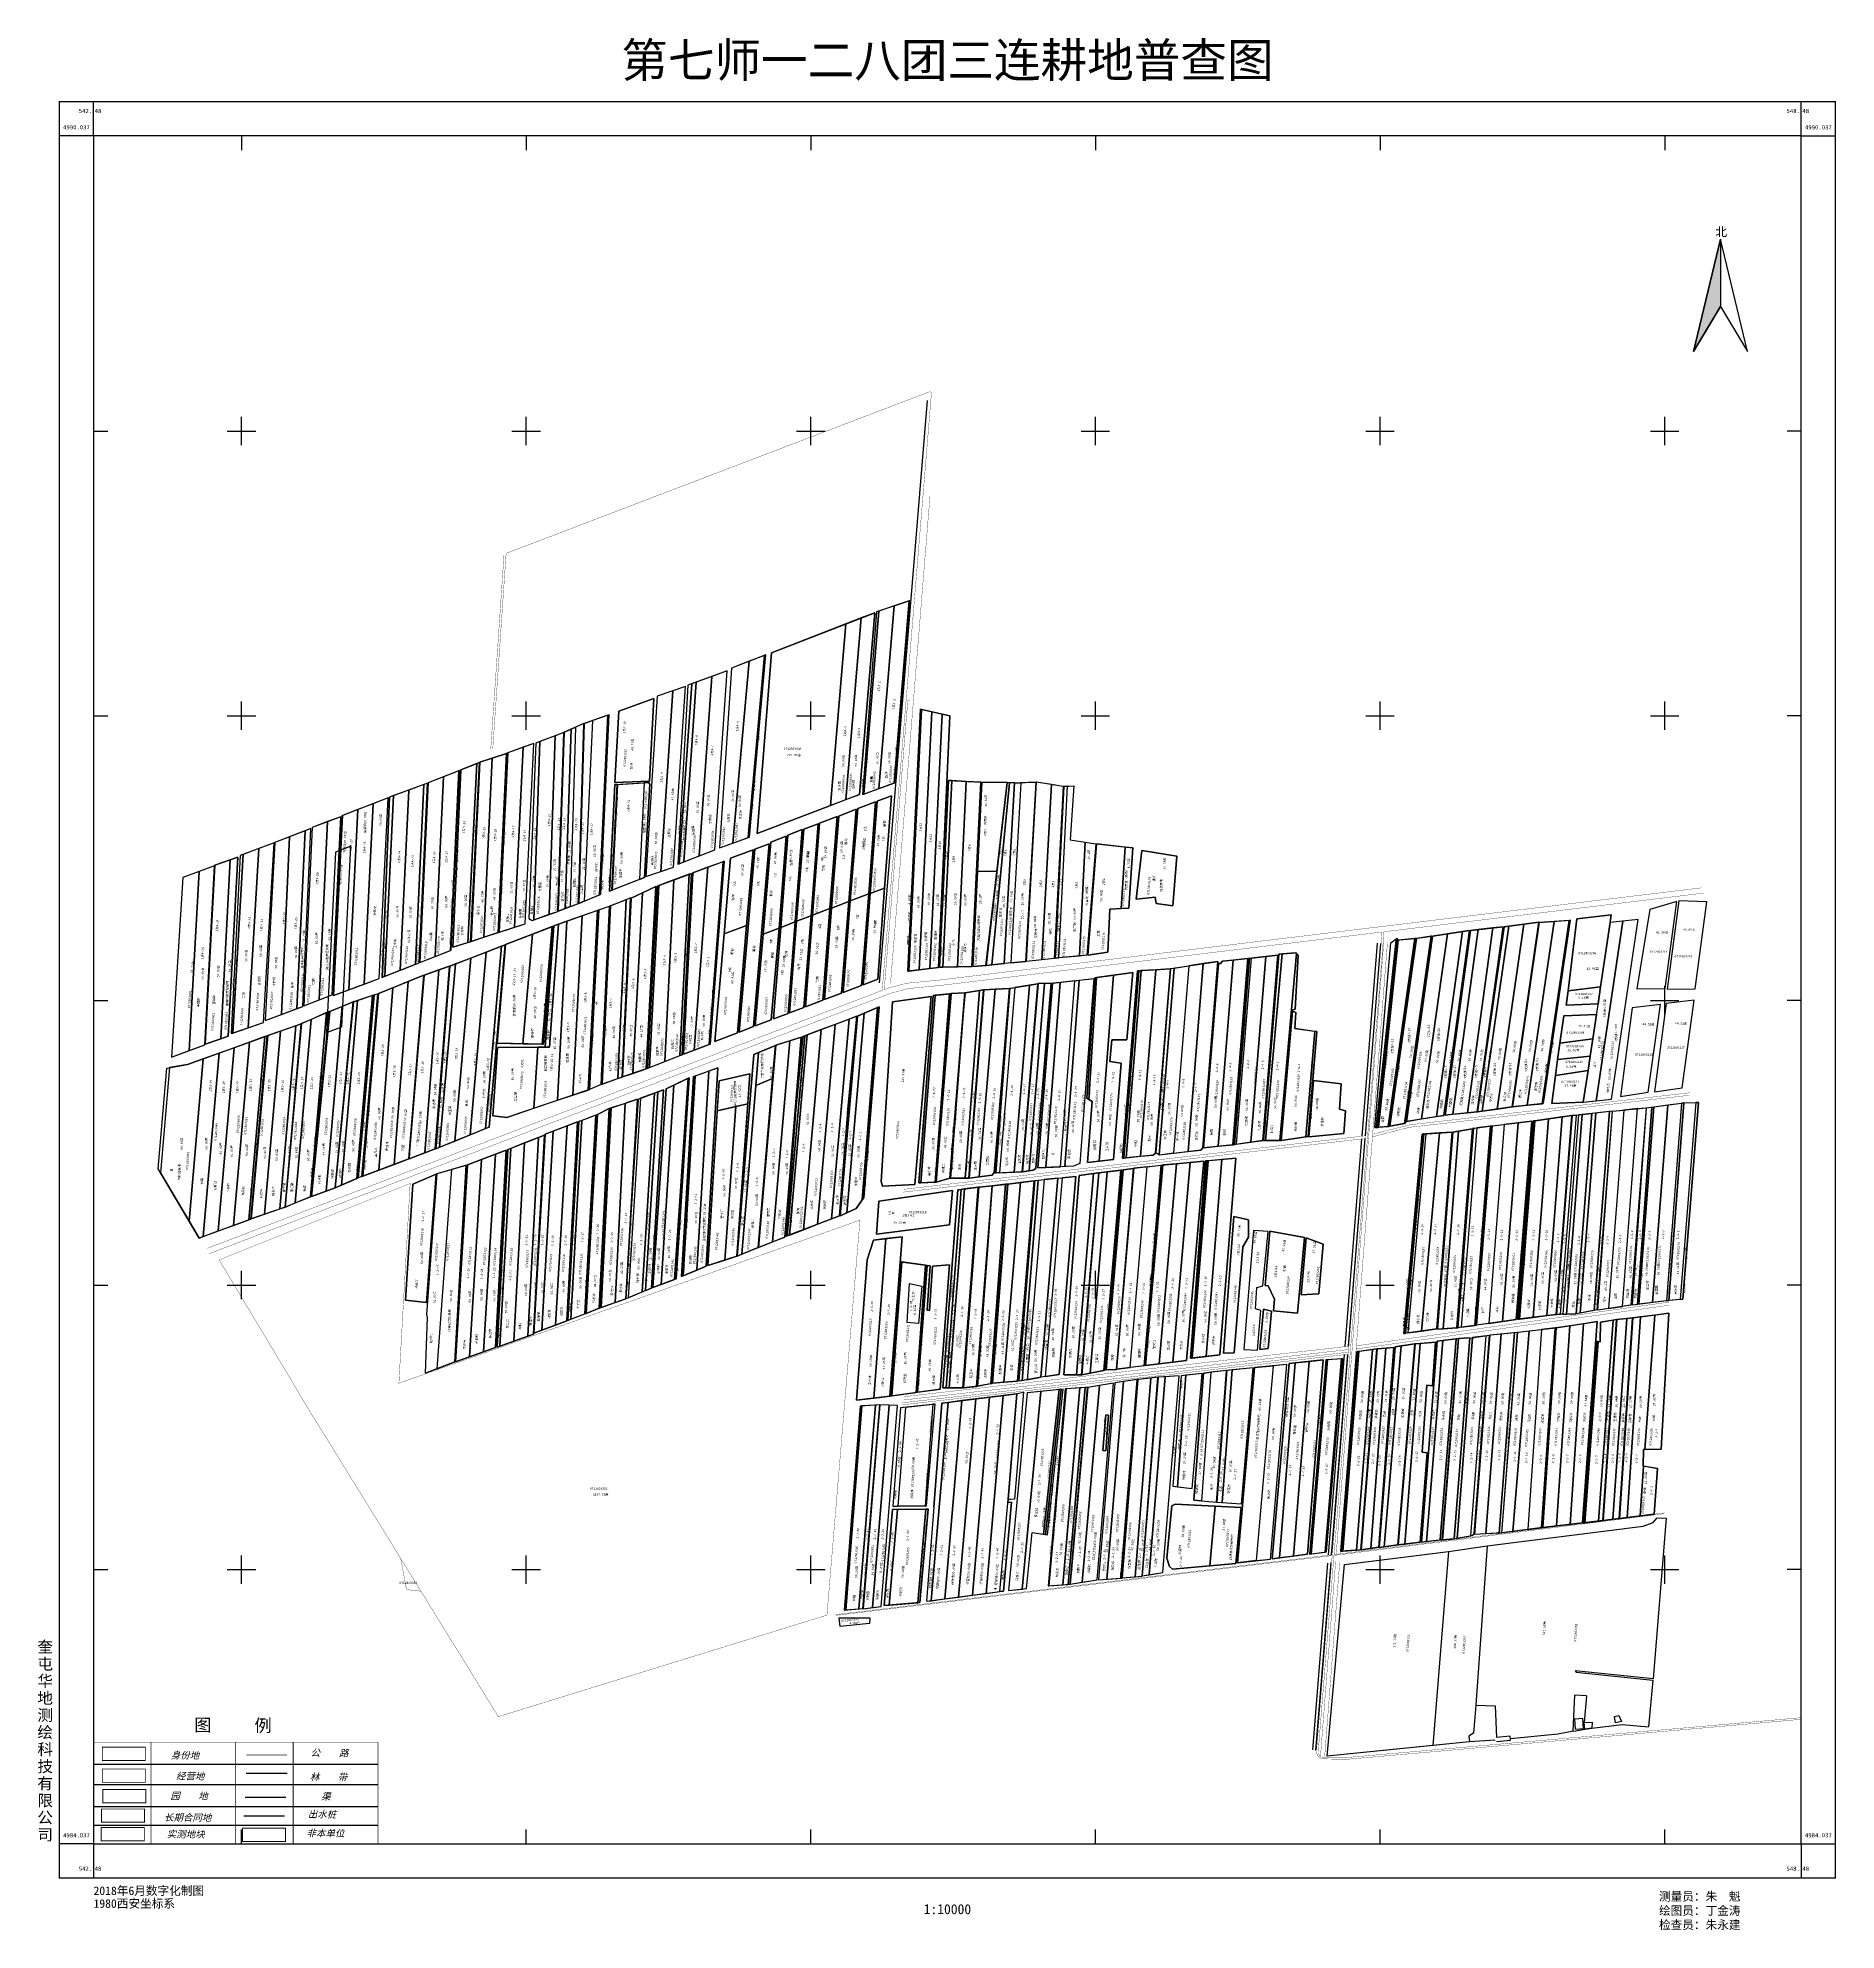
# Model space of a CAD drawing. Extents: x 542284 to 548602, y 4983734 to 4990381.
import ezdxf
from ezdxf.enums import TextEntityAlignment as Align

# ---------------------------------------------------------------- set-up
doc = ezdxf.new("R2010")
doc.units = 0
doc.header["$LTSCALE"] = 10
doc.layers.get('0').update_dxf_attribs({"linetype": 'CONTINUOUS'})
for name, color, linetype in [('1权利人', 2, 'CONTINUOUS'), ('2019-4-4', 7, 'CONTINUOUS'), ('2020年3.23', 7, 'CONTINUOUS'), ('2021新职工', 7, 'CONTINUOUS'), ('2022年', 7, 'CONTINUOUS'), ('TK', 7, 'CONTINUOUS'), ('园地', 2, 'CONTINUOUS'), ('图例', 7, 'CONTINUOUS'), ('地块名称', 7, 'CONTINUOUS'), ('地物扣减', 7, 'CONTINUOUS'), ('地籍号', 7, 'CONTINUOUS'), ('测地框', 7, 'CONTINUOUS'), ('经营地框', 7, 'CONTINUOUS'), ('经营地面积', 7, 'CONTINUOUS'), ('路、林、渠', 7, 'CONTINUOUS'), ('身份地框', 7, 'CONTINUOUS'), ('身份地面积', 7, 'CONTINUOUS'), ('退耕还林地', 3, 'CONTINUOUS'), ('长期合同', 6, 'CONTINUOUS')]:
    doc.layers.add(name, color=color, linetype=linetype)
doc.styles.add('HZ', font='rs.shx', dxfattribs={"width": 0.8, "bigfont": 'hztxt.shx'})
doc.styles.add('STYLE1', font='SIMHEI.TTF', dxfattribs={"width": 0.8, "oblique": 15, "height": 2.5})
doc.styles.add('宋体', font='SimSun.ttf')

msp = doc.modelspace()

# ---------------------------------------------------------------- hatches: boundary and pattern name
at = {"layer": 'TK', "linetype": 'Continuous'}
msp.add_hatch(color=7, dxfattribs=at).paths.add_polyline_path([(548196.2, 4989673.9), (548196.2, 4989438.1), (548101.2, 4989279.5)])

# ---------------------------------------------------------------- linework, layer by layer
at = {"color": 6, "linetype": 'Continuous'}
for p, q in [((547376.7, 4985084.2), (547924, 4985152.7)), ((547376.7, 4985084.2), (547924, 4985152.7)), ((547924, 4985152.7), (547959.5, 4985166.2)), ((547924, 4985152.7), (547959.5, 4985166.2)), ((547959.5, 4985166.2), (547973.4, 4985182.4)), ((547959.5, 4985166.2), (547973.4, 4985182.4)), ((547973.4, 4985182.4), (548005, 4985181.3)), ((546814.6, 4984344.5), (546874.7, 4985018.3)), ((547959.3, 4984617), (547685, 4984644.8)), ((547685, 4984644.8), (547689.5, 4984639.4)), ((547689.5, 4984639.4), (547957.9, 4984611.2)), ((547724.8, 4984556.5), (547683.8, 4984558.7)), ((547957.9, 4984611.2), (547943.5, 4984448)), ((547336.3, 4984523.9), (547404.3, 4984522.1)), ((547404.3, 4984522.1), (547409.4, 4984410.2)), ((547827, 4984462.1), (547823.9, 4984484)), ((547328, 4984425.6), (547312, 4984414.7)), ((547312, 4984414.7), (547313.7, 4984395.2)), ((547457.2, 4984414.9), (547409.4, 4984410.2)), ((547458.4, 4984401.1), (547457.2, 4984414.9)), ((547624.1, 4984422.2), (547457.9, 4984405.7)), ((547313.7, 4984395.2), (546814.6, 4984344.5)), ((547185.7, 4984382.2), (546814.6, 4984344.5)), ((547313.7, 4984395.2), (547185.7, 4984382.2)), ((547402.9, 4984401.5), (547313.7, 4984395.2)), ((547402.9, 4984401.5), (547313.7, 4984395.2)), ((547410.8, 4984396.7), (547458.4, 4984401.1))]:
    msp.add_line(p, q, dxfattribs=at)
at = {"color": 0, "linetype": 'Continuous', "flags": 128}
msp.add_lwpolyline([(543515.6, 4987710.9), (543352.3, 4987648.5), (543322.3, 4987016.7), (543483.7, 4987076.4)], close=True, dxfattribs=at)
at = {"color": 2, "linetype": 'Continuous', "flags": 128}
msp.add_lwpolyline([(546992.4, 4986551.7), (546983.9, 4986551.7), (546981.9, 4986555.9), (547037.8, 4987202), (547060.2, 4987217.9), (547046.7, 4987060.6)], close=True, dxfattribs=at)
at = {"linetype": 'Continuous', "const_width": 1, "elevation": 256.6, "flags": 128}
msp.add_lwpolyline([(543630.3, 4984924.3), (543579.2, 4984930), (543559.4, 4985039.1)], dxfattribs=at)
at = {"linetype": 'Continuous', "const_width": 1, "flags": 128}
msp.add_lwpolyline([(543559.4, 4985039.1), (543630.3, 4984924.3)], dxfattribs=at)
at = {"color": 4, "linetype": 'Continuous', "const_width": 1, "flags": 128}
for points, elevation in [([(546813.7, 4985050), (546832, 4985051.9)], 285.8), ([(546814.5, 4985047.4), (546831.7, 4985049.3)], 285.9)]:
    msp.add_lwpolyline(points, dxfattribs=dict(at, elevation=elevation))
at = {"layer": '2019-4-4', "color": 2, "linetype": 'Continuous', "flags": 128}
for points in [[(544837.1, 4988211.9), (544783.1, 4988191), (544726, 4987552.7), (544779.9, 4987571.9)], [(545758.2, 4987136.4), (545792.7, 4987767.7), (545845.7, 4987759), (545811.9, 4987142.4)], [(543462.1, 4987690.5), (543408.4, 4987669.9), (543376.5, 4987036.8), (543430.2, 4987056.6)], [(543302.4, 4987627.9), (543247.9, 4987607.4), (543218.7, 4986981), (543272.6, 4987001.7)], [(543408.4, 4987669.9), (543354.7, 4987649.4), (543322.9, 4987016.9), (543376.5, 4987036.8)], [(544021.9, 4987232.3), (543927.5, 4987195.7), (543897.6, 4986849.6), (543988.7, 4986847.6)], [(547505.3, 4987267.7), (547453, 4987260.6), (547359, 4986610.5), (547411.5, 4986618.3)], [(546263.2, 4987110.8), (546212, 4987107.7), (546158.9, 4986452.1), (546202.4, 4986456.6), (546210.8, 4986463.1)], [(544806.5, 4986700.5), (544816.1, 4986816.7), (544799.5, 4986809.7), (544740.9, 4986101.1), (544757.5, 4986108.1)], [(544778.5, 4986636.7), (544737, 4986627.2), (544698, 4986087.6), (544739.8, 4986101.1)], [(547751.8, 4985911), (547703.2, 4985901.4), (547758.1, 4986604.7), (547805.7, 4986610.2)], [(548067.5, 4986639.9), (548059.1, 4986638.8), (548006.2, 4985944.5), (548014.7, 4985945.6)], [(548054.3, 4985949.3), (548016.3, 4985945.6), (548067.6, 4986639.9), (548109.4, 4986641.1)], [(543994.5, 4986499.2), (543945.5, 4986479.8), (543907.7, 4985785.6), (543956.5, 4985802.9)], [(545264, 4986162.8), (545220.1, 4986157.7), (545198, 4986088.9), (545160.7, 4985595.2), (545221.8, 4985602.9)], [(545972, 4985639.9), (545964.1, 4985639.4), (545903.7, 4984948.4), (545910.9, 4984948.9)], [(546014.3, 4985646.9), (545973, 4985640.1), (545911.7, 4984948.7), (545953, 4984955.5)]]:
    msp.add_lwpolyline(points, close=True, dxfattribs=at)
at = {"layer": '2020年3.23', "color": 3, "linetype": 'Continuous', "flags": 128}
for points in [[(545345.9, 4988403.4), (545292.4, 4988385.4), (545239.5, 4987744.4), (545293.2, 4987763.9)], [(544257.4, 4987370.4), (544286.6, 4988001.4), (544233, 4987982.9), (544203.7, 4987348.2)], [(543515.6, 4987710.9), (543462.1, 4987690.5), (543430.2, 4987056.6), (543483.7, 4987076.4)], [(544366.9, 4987359.7), (544350.7, 4987353.4), (544321.6, 4986725), (544337.7, 4986730.7)], [(544408.5, 4987377.7), (544369.1, 4987359.4), (544338.4, 4986731), (544374.6, 4986743.3)], [(546212, 4987107.7), (546161, 4987104.5), (546107.8, 4986446.7), (546158.9, 4986452.1)], [(546430.1, 4987136.7), (546379, 4987129), (546325.5, 4986468.8), (546370.8, 4986474.2), (546377, 4986481.7)], [(543585.4, 4987066.2), (543531.8, 4987044.4), (543482.1, 4986403.3), (543535.6, 4986423.5)], [(545698.3, 4987042.1), (545647.2, 4987038.9), (545592.1, 4986380.4), (545637.7, 4986386.3), (545644.1, 4986394.8)], [(545844.3, 4987059.9), (545820.6, 4987059.5), (545766.7, 4986401.6), (545781.5, 4986403.8), (545791.1, 4986409.6)], [(545875.6, 4987063.2), (545848.7, 4987060.1), (545797.4, 4986411.1), (545825.6, 4986412.7)], [(545128.4, 4986598.3), (545129, 4986605.3), (545162.1, 4986944.2), (545134.2, 4986933.8), (545072.7, 4986232), (545100.6, 4986242.7)], [(545187, 4986954.6), (545163.9, 4986944.5), (545103, 4986242.9), (545126.2, 4986253.6)], [(543209.6, 4986917.8), (543190.4, 4986911), (543134.4, 4986267.4), (543152.7, 4986273.8)], [(543244.7, 4986933.1), (543210.6, 4986918.1), (543152.8, 4986273.8), (543188.6, 4986288.2)], [(544865.8, 4986725.5), (544806.5, 4986700.5), (544757.5, 4986108.1), (544814.8, 4986132.2)], [(547325, 4986549), (547275.7, 4986540.2), (547222.2, 4985846.3), (547269.4, 4985849.1)], [(543892.4, 4986459.5), (543843.2, 4986440.6), (543800.9, 4985747.8), (543850.1, 4985765.2)], [(547886.8, 4985884.2), (547866.6, 4985882.1), (547818.4, 4985177.2), (547840.2, 4985180.1)], [(547914.6, 4985887.9), (547887.9, 4985884.4), (547841.4, 4985180), (547868.1, 4985183.4)], [(545694.4, 4984926.8), (545742.9, 4984932), (545808.1, 4985625.9), (545759.6, 4985620.9)]]:
    msp.add_lwpolyline(points, close=True, dxfattribs=at)
at = {"layer": '2020年3.23', "color": 2, "linetype": 'Continuous', "flags": 128}
msp.add_lwpolyline([(547330, 4986550.6), (547325.2, 4986549.9), (547269.6, 4985849.3), (547274.3, 4985850)], close=True, dxfattribs=at)
at = {"layer": '2020年3.23', "color": 3, "linetype": 'Continuous', "flags": 128}
for points, elevation in [([(547425.1, 4985828.3), (547472.8, 4985833.2), (547419, 4985128.5), (547371.4, 4985125.5)], 284.3), ([(547523.7, 4985838.8), (547567.2, 4985843.9), (547519.3, 4985141), (547467.1, 4985134.1)], 283.9)]:
    msp.add_lwpolyline(points, close=True, dxfattribs=dict(at, elevation=elevation))
at = {"layer": '2021新职工', "color": 1, "linetype": 'Continuous', "flags": 128}
for points in [[(544448.7, 4988060.8), (544325, 4988016), (544311.9, 4987765.1), (544432.7, 4987770.1)], [(544081.1, 4987302.2), (544102.2, 4987929.5), (544048.3, 4987909), (544027.3, 4987283.4)], [(543826.4, 4987832.2), (543770.4, 4987810), (543742.5, 4987187.1), (543794.7, 4987202.9)], [(543653.2, 4987762.6), (543640.9, 4987758.1), (543611.3, 4987127.4), (543623.6, 4987132.2)], [(544293, 4987384), (544300.5, 4987387), (544319.3, 4987758.6), (544311.9, 4987758.1)], [(543533.7, 4987719.1), (543520.2, 4987714.2), (543493.9, 4987080.9), (543503.9, 4987084.9)], [(547853.5, 4987278.4), (547808.3, 4987273.7), (547714.2, 4986641.9), (547759.4, 4986646.7)], [(547122.5, 4987217.1), (547063.8, 4987211.6), (546994.1, 4986554.4), (547029.1, 4986556.7)], [(547127.8, 4987217.7), (547123.5, 4987217.1), (547029.6, 4986556.8), (547033.9, 4986557.6)], [(547236.9, 4987233.9), (547184.6, 4987225.8), (547093.1, 4986574.7), (547145.5, 4986583.2)], [(547289.3, 4987241.9), (547236.9, 4987233.9), (547145.5, 4986583.2), (547197.9, 4986591.7)], [(547432.9, 4987258.1), (547396.3, 4987254.3), (547307.2, 4986604.8), (547341.4, 4986608.1)], [(547453, 4987260.6), (547436.3, 4987258.4), (547342.3, 4986608), (547359, 4986610.5)], [(546692, 4986965.1), (546701.9, 4986968.7), (546711.8, 4987158), (546706.4, 4987164.7), (546648.2, 4986507.8), (546651.4, 4986507.8)], [(543089.4, 4986875.5), (543081.3, 4986872.5), (543025.3, 4986229.1), (543032.2, 4986231.6)], [(543137, 4986892.2), (543091.9, 4986876.3), (543034.2, 4986232.1), (543081, 4986248.6)], [(544987.1, 4986878.9), (544978.9, 4986875.9), (544917.3, 4986172.3), (544925.4, 4986175.5)], [(542974.3, 4986833.7), (542920.9, 4986814.3), (542864.9, 4986170.1), (542918.3, 4986189.8)], [(544247.7, 4986597.9), (544244.3, 4986596.7), (544205.6, 4985898.3), (544208.9, 4985899.6)], [(547284.8, 4985851.5), (547274.3, 4985850), (547330, 4986550.6), (547340.5, 4986552)], [(547533.1, 4986575.8), (547484.7, 4986570), (547430.1, 4985872.1), (547478.2, 4985878.7)], [(547642, 4985897.4), (547634.5, 4985897.1), (547690.1, 4986596.9), (547697.6, 4986597.8)], [(545784.9, 4986366.5), (545737, 4986360.4), (545678.6, 4985658.2), (545726.3, 4985662)], [(547275.2, 4985812.4), (547268, 4985811.4), (547211.4, 4985104.3), (547218.6, 4985105.2)], [(547315, 4985814), (547275.8, 4985812.3), (547219.2, 4985105.3), (547260.4, 4985108.6)], [(546989.2, 4985775.9), (546973.7, 4985773.7), (546917.1, 4985068.8), (546932.5, 4985070)], [(547020.7, 4985778.4), (546990.2, 4985775.7), (546933.8, 4985070.2), (546967.7, 4985074.7)], [(546317.5, 4985682.9), (546301.4, 4985681.2), (546272.5, 4985293.1), (546288.3, 4985291.3)], [(546646.7, 4985041.6), (546620.9, 4985038.3), (546681.2, 4985723.8), (546701.8, 4985726)], [(546815.1, 4985737.6), (546809, 4985737.2), (546752.4, 4985054.7), (546758.5, 4985055.4)], [(545404.4, 4985212.2), (545304.1, 4985211.8), (545274.8, 4984875), (545375.7, 4984883.6)]]:
    msp.add_lwpolyline(points, close=True, dxfattribs=at)
for points, elevation in [([(544154.7, 4987329.3), (544136.6, 4987322.3), (544157.5, 4987952.9), (544173.4, 4987959.7)], 283.8), ([(543749.4, 4986505.8), (543803.2, 4986527.5), (543859.6, 4987169.4), (543805.9, 4987148.5)], 284.5), ([(543857, 4986549.3), (543869.7, 4986554.4), (543926.1, 4987195.2), (543913.4, 4987190.3)], 284.5)]:
    msp.add_lwpolyline(points, close=True, dxfattribs=dict(at, elevation=elevation))
at = {"layer": '2022年', "color": 4, "linetype": 'Continuous', "flags": 128}
for points in [[(544560.1, 4988103), (544515.4, 4988087.6), (544472.8, 4987452.9), (544517.6, 4987468.2)], [(544581.5, 4988112.1), (544567.9, 4988107), (544533.3, 4987478.1), (544537.8, 4987479.9)], [(545597.9, 4987766), (545546.3, 4987769), (545515.1, 4987117.9), (545566, 4987118.9)], [(545811.9, 4987142.4), (545845.7, 4987759), (545886.3, 4987752.3), (545855, 4987147.2)], [(545902.3, 4987751.9), (545889.4, 4987751.1), (545858, 4987147.9), (545870.9, 4987149.1)], [(545902.3, 4987751.9), (545924.7, 4987753.2), (545910.9, 4987563.9), (545964.3, 4987555.9), (545943.5, 4987155.8), (545870.9, 4987149.1)], [(542905.2, 4987472.3), (542851, 4987452.4), (542816.4, 4986823.7), (542870.5, 4986844.1)], [(544519.1, 4987422.9), (544465.9, 4987403), (544433.7, 4986763.9), (544486.9, 4986784.9)], [(544196.4, 4987296.8), (544142.4, 4987277.6), (544109.5, 4986648.8), (544163.4, 4986666.9)], [(546484.4, 4987141.5), (546446.3, 4987137.3), (546439.7, 4987130), (546432.2, 4987129.5), (546379.4, 4986482.4), (546430.8, 4986487.6)], [(545593.2, 4987034.4), (545541.9, 4987026.3), (545536.9, 4986965), (545491.2, 4986375.2), (545542.1, 4986375.6)], [(544978.9, 4986875.9), (544971.9, 4986873.3), (544946.4, 4986602.7), (544946.8, 4986597.6), (544913.9, 4986171.1), (544917.3, 4986172.3)], [(542920.9, 4986814.3), (542865.1, 4986794.1), (542815.5, 4986224.4), (542850.7, 4986164.9), (542864.9, 4986170.1)], [(544041.5, 4986835), (543899.3, 4986834.8), (543883.4, 4986594.5), (543931.9, 4986589), (544027.3, 4986621.1)], [(544966.1, 4986871.1), (544925.9, 4986858.3), (544865, 4986151.1), (544909.1, 4986168.2)], [(544641.8, 4986751.5), (544593.2, 4986734.1), (544551, 4986032), (544599.8, 4986052.7)], [(547881.2, 4985928.6), (547851.4, 4985924.3), (547904.7, 4986619.6), (547934.6, 4986622.6)], [(547905, 4985931.6), (547886.4, 4985929.2), (547936.5, 4986622.7), (547955.1, 4986625.2)], [(547484.7, 4986570), (547436.5, 4986564.2), (547381.9, 4985865.3), (547430.1, 4985872.1)], [(544043.4, 4986518.6), (543994.5, 4986499.2), (543956.5, 4985802.9), (544005.3, 4985820.1)], [(546133.9, 4986409.6), (546097.6, 4986404.1), (546037.6, 4985701.5), (546073.8, 4985703.7)], [(546170.2, 4985715.9), (546122.4, 4985709.9), (546182, 4986415.3), (546229.7, 4986420.7)], [(545930.8, 4986381.6), (545883.3, 4986376.8), (545823.4, 4985678.8), (545872.5, 4985686.1)], [(545540.3, 4986337.5), (545528.7, 4986336), (545475, 4985638.9), (545486.6, 4985638.9)], [(547762.3, 4985871.3), (547715.1, 4985864.1), (547668, 4985159), (547711.6, 4985164.1)], [(547761.9, 4985801.8), (547759.5, 4985802), (547713.2, 4985164.2), (547715.7, 4985164.5)], [(546147.7, 4985667.7), (546146.6, 4985667.6), (546088.7, 4984970.2), (546092.3, 4984970.5)], [(546195, 4985673), (546149.1, 4985667.7), (546094, 4984970.9), (546139.8, 4984975.2)]]:
    msp.add_lwpolyline(points, close=True, dxfattribs=at)
at = {"layer": '2022年', "color": 2, "linetype": 'Continuous', "flags": 128}
msp.add_lwpolyline([(542870.5, 4986844.1), (542905.2, 4987472.3)], dxfattribs=at)
for points in [[(544462.7, 4986678.1), (544450.8, 4986673.7), (544407.1, 4985975.5), (544419, 4985980.6)], [(544482.9, 4986685.4), (544462.7, 4986678.1), (544419, 4985980.6), (544440.1, 4985989.4)], [(544518.4, 4986702.2), (544491.3, 4986689.1), (544444.6, 4985990.7), (544474.1, 4986001.6)], [(544568.6, 4986726.5), (544518.4, 4986702.2), (544474.1, 4986001.6), (544521.4, 4986019.1)], [(544450.8, 4986673.7), (544402, 4986656), (544358.1, 4985955), (544407.1, 4985975.5)]]:
    msp.add_lwpolyline(points, close=True, dxfattribs=at)
at = {"layer": 'TK', "linetype": 'Continuous'}
for p, q in [((542480, 4990037), (542480, 4990157)), ((548480, 4990037), (548480, 4990157)), ((542480, 4990037), (542360, 4990037)), ((543000, 4990037), (543000, 4989987)), ((544000, 4990037), (544000, 4989987)), ((545000, 4990037), (545000, 4989987)), ((546000, 4990037), (546000, 4989987)), ((547000, 4990037), (547000, 4989987)), ((548000, 4990037), (548000, 4989987)), ((548480, 4990037), (548600, 4990037)), ((543000, 4988950), (543000, 4989050)), ((544000, 4988950), (544000, 4989050)), ((545000, 4988950), (545000, 4989050)), ((546000, 4988950), (546000, 4989050)), ((547000, 4988950), (547000, 4989050)), ((548000, 4988950), (548000, 4989050)), ((542480, 4989000), (542530, 4989000)), ((542950, 4989000), (543050, 4989000)), ((543950, 4989000), (544050, 4989000)), ((544950, 4989000), (545050, 4989000)), ((545950, 4989000), (546050, 4989000)), ((546950, 4989000), (547050, 4989000)), ((547950, 4989000), (548050, 4989000)), ((548480, 4989000), (548430, 4989000)), ((543000, 4987950), (543000, 4988050)), ((544000, 4987950), (544000, 4988050)), ((545000, 4987950), (545000, 4988050)), ((546000, 4987950), (546000, 4988050)), ((547000, 4987950), (547000, 4988050)), ((548000, 4987950), (548000, 4988050)), ((542480, 4988000), (542530, 4988000)), ((542950, 4988000), (543050, 4988000)), ((543950, 4988000), (544050, 4988000)), ((544950, 4988000), (545050, 4988000)), ((545950, 4988000), (546050, 4988000)), ((546950, 4988000), (547050, 4988000)), ((547950, 4988000), (548050, 4988000)), ((548480, 4988000), (548430, 4988000)), ((548000, 4986950), (548000, 4987050)), ((542480, 4987000), (542530, 4987000)), ((547950, 4987000), (548050, 4987000)), ((548480, 4987000), (548430, 4987000)), ((543000, 4985950), (543000, 4986050)), ((545000, 4985950), (545000, 4986050)), ((546000, 4985950), (546000, 4986050)), ((547000, 4985950), (547000, 4986050)), ((542480, 4986000), (542530, 4986000)), ((542950, 4986000), (543050, 4986000)), ((544950, 4986000), (545050, 4986000)), ((545950, 4986000), (546050, 4986000)), ((546950, 4986000), (547050, 4986000)), ((548480, 4986000), (548430, 4986000)), ((543000, 4984950), (543000, 4985050)), ((544000, 4984950), (544000, 4985050)), ((545000, 4984950), (545000, 4985050)), ((547000, 4984950), (547000, 4985050)), ((548000, 4984950), (548000, 4985050)), ((542480, 4985000), (542530, 4985000)), ((542950, 4985000), (543050, 4985000)), ((543950, 4985000), (544050, 4985000)), ((544950, 4985000), (545050, 4985000)), ((546950, 4985000), (547050, 4985000)), ((547950, 4985000), (548050, 4985000)), ((548480, 4985000), (548430, 4985000)), ((543000, 4984037), (543000, 4984087)), ((544000, 4984037), (544000, 4984087)), ((545000, 4984037), (545000, 4984087)), ((546000, 4984037), (546000, 4984087)), ((547000, 4984037), (547000, 4984087)), ((548000, 4984037), (548000, 4984087)), ((542480, 4984037), (542360, 4984037)), ((542480, 4984037), (542480, 4983917)), ((548480, 4984037), (548600, 4984037)), ((548480, 4984037), (548480, 4983917))]:
    msp.add_line(p, q, dxfattribs=at)
at = {"layer": 'TK', "linetype": 'Continuous', "const_width": 5, "flags": 128}
msp.add_lwpolyline([(542360, 4983917), (548600, 4983917), (548600, 4990157), (542360, 4990157)], close=True, dxfattribs=at)
at = {"layer": 'TK', "linetype": 'Continuous', "flags": 128}
for points in [[(542480, 4984037), (548480, 4984037), (548480, 4990037), (542480, 4990037)], [(548196.2, 4989673.9), (548101.2, 4989279.5), (548196.2, 4989438.1), (548291.3, 4989279.5)], [(548196.2, 4989673.9), (548196.2, 4989438.1), (548101.2, 4989279.5)]]:
    msp.add_lwpolyline(points, close=True, dxfattribs=at)
at = {"layer": '园地', "color": 2, "linetype": 'Continuous', "flags": 128}
for points in [[(545227.2, 4987697.2), (545165.3, 4987674.1), (545138.5, 4987349.3), (545203.4, 4987374)], [(545283.3, 4987717.9), (545232.8, 4987699.5), (545208.6, 4987375.9), (545259.4, 4987394.4)], [(545025.4, 4987619.8), (544975, 4987601.5), (544950.1, 4987277.9), (545000.8, 4987296.9)], [(545092.7, 4987645.5), (545030.8, 4987622.6), (545006, 4987299), (545066.9, 4987322.3)], [(545159.8, 4987671.5), (545098.2, 4987647.6), (545072.4, 4987324.2), (545133.2, 4987347)], [(544853.2, 4987550.2), (544803.1, 4987531.3), (544748.4, 4986888.5), (544798.6, 4986907.6)], [(544913.5, 4987577), (544859.5, 4987555.9), (544832.2, 4987232.3), (544888.3, 4987253.9)], [(544969.9, 4987600.1), (544919.4, 4987580.7), (544894.3, 4987256.3), (544944.9, 4987275.4)], [(544797.3, 4987528.5), (544718.2, 4987499.3), (544695.6, 4987233.2), (544774.6, 4987262.4)], [(545133.2, 4987347), (545072.4, 4987324.2), (545047.6, 4987002.5), (545108.4, 4987025.7)], [(545203.4, 4987374), (545138.5, 4987349.3), (545113.7, 4987027.7), (545178.6, 4987052.4)], [(545259.4, 4987394.4), (545208.6, 4987375.9), (545183.8, 4987054.4), (545235.7, 4987074.2)], [(548043, 4987347.6), (547948.4, 4987318.9), (547902.7, 4987040), (548001.4, 4987041.9)], [(548148.7, 4987346.6), (548049.2, 4987349.4), (548008.5, 4987038.9), (548107.2, 4987040.9)], [(544944.9, 4987275.4), (544894.3, 4987256.3), (544869.5, 4986934.6), (544920.1, 4986953.9)], [(545000.8, 4987296.9), (544950.1, 4987277.9), (544925.3, 4986955.9), (544975.9, 4986975.2)], [(545066.9, 4987322.3), (545006, 4987299), (544981.2, 4986977.2), (545042, 4987000.4)], [(547808.3, 4987273.7), (547812.4, 4987301), (547691.3, 4987286.7), (547661.1, 4987033.9), (547774.6, 4987047.2)], [(544774.6, 4987262.4), (544695.6, 4987233.2), (544662.9, 4986855.8), (544742.6, 4986886.2)], [(544888.3, 4987253.9), (544832.2, 4987232.3), (544805.1, 4986910), (544861.2, 4986931.4)], [(547774.6, 4987047.2), (547661.1, 4987033.9), (547653.4, 4986983.3), (547765.8, 4986988.2)], [(547760.1, 4986950), (547645.6, 4986946.1), (547631.3, 4986849.5), (547747.4, 4986865)], [(547984.8, 4986985.1), (547886, 4986973.3), (547845.3, 4986662.8), (547942, 4986677.1)], [(548104.1, 4987000.9), (548005.3, 4986989.1), (547964.6, 4986678.7), (548061.3, 4986692.9)], [(547747.4, 4986865), (547631.3, 4986849.5), (547623.9, 4986792.5), (547738.3, 4986803.6)], [(547730.8, 4986753.4), (547616.6, 4986736.1), (547603.8, 4986637.8), (547714.2, 4986641.9)], [(547738.3, 4986803.6), (547623.9, 4986792.5), (547616.6, 4986736.1), (547730.8, 4986753.4)]]:
    msp.add_lwpolyline(points, close=True, dxfattribs=at)
at = {"layer": '图例', "color": 7}
for p, q in [((542480, 4984316.7), (543479.6, 4984316.7)), ((542480, 4984245.4), (543479.6, 4984245.4)), ((542480, 4984167.6), (543479.6, 4984167.6)), ((542480, 4984102.3), (543479.6, 4984102.3)), ((542480, 4984037), (543479.6, 4984037))]:
    msp.add_line(p, q, dxfattribs=at)
at = {"layer": '图例', "color": 3, "linetype": 'Continuous'}
msp.add_line((543016.7, 4984284.8), (543159.7, 4984284.8), dxfattribs=at)
at = {"layer": '图例', "color": 7}
for points, const_width in [([(542480, 4984393.6), (542480, 4984037)], 2.37), ([(542480, 4984393.6), (543479.6, 4984393.6)], 1.48), ([(542681.5, 4984393.6), (542681.5, 4984037)], 2.37), ([(542979.8, 4984393.6), (542979.8, 4984037)], 2.37), ([(543181.3, 4984393.6), (543181.3, 4984037)], 2.37), ([(543479.6, 4984393.6), (543479.6, 4984037)], 2.37), ([(542480, 4984244.4), (543479.6, 4984244.4)], 1.48)]:
    msp.add_lwpolyline(points, dxfattribs=dict(at, const_width=const_width))
at = {"layer": '图例', "color": 1, "linetype": 'Continuous', "const_width": 3, "flags": 128}
msp.add_lwpolyline([(542510.6, 4984376.6), (542662.1, 4984376.6), (542662.1, 4984329.8), (542510.6, 4984329.8)], close=True, dxfattribs=at)
at = {"layer": '图例', "color": 5, "linetype": 'Continuous', "const_width": 3, "flags": 128}
msp.add_lwpolyline([(543016.7, 4984348.7), (543159.7, 4984348.7)], dxfattribs=at)
msp.add_lwpolyline([(542510.6, 4984299.7), (542662.1, 4984299.7), (542662.1, 4984252.9), (542510.6, 4984252.9)], close=True, dxfattribs=at)
at = {"layer": '图例', "color": 2, "linetype": 'Continuous', "const_width": 3, "flags": 128}
msp.add_lwpolyline([(542512.4, 4984227.6), (542663.9, 4984227.6), (542663.9, 4984180.8), (542512.4, 4984180.8)], close=True, dxfattribs=at)
at = {"layer": '图例', "color": 6, "linetype": 'Continuous', "const_width": 3, "flags": 128}
msp.add_lwpolyline([(542507.6, 4984159.4), (542659.2, 4984159.4), (542659.2, 4984112.6), (542507.6, 4984112.6)], close=True, dxfattribs=at)
at = {"layer": '图例', "color": 4, "linetype": 'Continuous', "flags": 128}
msp.add_lwpolyline([(543013.1, 4984200.2), (543155.9, 4984200.2)], dxfattribs=at)
at = {"layer": '图例', "color": 7, "linetype": 'Continuous', "const_width": 3, "flags": 128}
msp.add_lwpolyline([(542506.9, 4984094.3), (542658.4, 4984094.3), (542658.4, 4984047.4), (542506.9, 4984047.4)], close=True, dxfattribs=at)
at = {"layer": '图例', "color": 4, "linetype": 'Continuous', "const_width": 3, "flags": 128}
msp.add_lwpolyline([(543003.2, 4984091.7), (543154.7, 4984091.7), (543154.7, 4984044.9), (543003.2, 4984044.9)], close=True, dxfattribs=at)
at = {"layer": '图例', "color": 2, "linetype": 'Continuous', "flags": 128}
msp.add_lwpolyline([(543008, 4984135.5), (543150.8, 4984135.5)], dxfattribs=at)
at = {"layer": '地物扣减', "color": 3, "linetype": 'Continuous', "flags": 128}
for points in [[(544842, 4988213.7), (544837.1, 4988211.9), (544779.9, 4987571.9), (544784.7, 4987573.7)], [(544291.9, 4988003.3), (544286.6, 4988001.4), (544257.4, 4987370.4), (544262.8, 4987372.7)], [(544320.9, 4987758.7), (544311.9, 4987758.1), (544293, 4987384), (544302.1, 4987387.6)], [(544695.5, 4987488.5), (544691.7, 4987487.1), (544643.1, 4986844.7), (544646.9, 4986846.1)], [(544255.7, 4987317.9), (544250.3, 4987315.9), (544217.3, 4986685), (544222.6, 4986686.9)], [(544296.7, 4987332.4), (544292.9, 4987330.9), (544263.7, 4986704.4), (544267.5, 4986705.8)], [(547061.4, 4987211.4), (547056.3, 4987210.9), (546986.6, 4986553.9), (546991.7, 4986554.2)], [(546004.3, 4987080.1), (545997.4, 4987079.2), (545969.7, 4986655.8), (545976.3, 4986651.8)], [(546153, 4987104), (546147.9, 4987103.7), (546094.7, 4986445.4), (546099.8, 4986445.9)], [(543466.1, 4987019.5), (543460.5, 4987017.5), (543404.5, 4986374), (543410.2, 4986376.4)], [(543481, 4987023.7), (543478.5, 4987022.7), (543423, 4986381), (543425.5, 4986381.9)], [(545239.7, 4986977.6), (545234.5, 4986975.4), (545180.2, 4986299.5), (545185.8, 4986307.6)], [(544572.2, 4986728.2), (544568.6, 4986726.5), (544521.4, 4986019.1), (544527.5, 4986021.4)], [(544593.2, 4986734.1), (544588.3, 4986732.4), (544546.1, 4986029.9), (544551, 4986032)], [(548119.1, 4986641.4), (548109.4, 4986641.1), (548054.3, 4985949.3), (548064, 4985950.2)], [(547152.5, 4986530.6), (547147.7, 4986530.3), (547084, 4985829.4), (547088.8, 4985830.1)], [(545338.4, 4985868.7), (545346.9, 4986005.2), (545390.2, 4985995.5), (545378.1, 4985864.5)], [(546869.8, 4985740.9), (546864.8, 4985740.6), (546807.5, 4985061.6), (546812.4, 4985062.3)], [(546045.5, 4985542.9), (546036.5, 4985543.9), (546025.9, 4985418.7), (546036.3, 4985417.5)]]:
    msp.add_lwpolyline(points, close=True, dxfattribs=at)
at = {"layer": '地物扣减', "linetype": 'Continuous', "flags": 128}
msp.add_lwpolyline([(545346.9, 4986005.2), (545390.2, 4985995.5), (545378.1, 4985864.5), (545338.4, 4985868.7)], close=True, dxfattribs=at)
at = {"layer": '地物扣减', "color": 3, "linetype": 'Continuous', "elevation": 284, "flags": 128}
msp.add_lwpolyline([(547315.9, 4985813.6), (547323.5, 4985814.7), (547269.5, 4985109.9), (547261.9, 4985108.5)], close=True, dxfattribs=at)
at = {"layer": '地物扣减', "linetype": 'Continuous', "elevation": 284.2, "flags": 128}
msp.add_lwpolyline([(546036.5, 4985543.9), (546045.5, 4985542.9), (546036.3, 4985417.5), (546025.9, 4985418.7)], close=True, dxfattribs=at)
at = {"layer": '测地框', "linetype": 'Continuous', "flags": 128}
for points, elevation in [([(545347.6, 4988404), (545231.1, 4988364.8), (545181.1, 4987723), (545294.9, 4987764.6)], 282), ([(544842, 4988213.7), (544721.7, 4988167.3), (544679.2, 4987536), (544784.7, 4987573.7)], 283.3), ([(544706.2, 4988158.1), (544567.9, 4988107), (544533.3, 4987478.1), (544662.7, 4987528.9)], 283.6), ([(544560.1, 4988103), (544460.2, 4988068.6), (544420.4, 4987435), (544517.6, 4987468.2)], 283.8), ([(544448.7, 4988060.8), (544432.7, 4987770.1), (544311.9, 4987765.1), (544325, 4988016)], 283.8), ([(544132, 4987940.8), (544034.2, 4987903.7), (544009.2, 4987287.8), (544020.5, 4987281), (544110.9, 4987312.6)], 283.8), ([(544203, 4987972.5), (544133.6, 4987942.5), (544112.7, 4987313), (544184.3, 4987340.7)], 283.8), ([(544291.9, 4988003.3), (544204.1, 4987972.9), (544185, 4987340.5), (544262.8, 4987372.7)], 283.6), ([(544027.4, 4987902.7), (543932.1, 4987868.3), (543902.9, 4987238.5), (543996.6, 4987268.8)], 284.2), ([(543766, 4987807.5), (543655.7, 4987764), (543626.1, 4987133.1), (543736.6, 4987175.8)], 284), ([(543769.9, 4987809.8), (543836.5, 4987836.1), (543804.6, 4987205.8), (543741.9, 4987187)], 284.1), ([(543836.8, 4987836.2), (543930.8, 4987867.6), (543901.7, 4987238.4), (543806.9, 4987206.7)], 284.3), ([(543653.2, 4987762.6), (543519.7, 4987714), (543493.4, 4987080.7), (543623.6, 4987132.2)], 284.2), ([(544311.9, 4987758.1), (544429.3, 4987765.4), (544434, 4987759.4), (544415.5, 4987431.7), (544293, 4987384)], 283.8), ([(543348.4, 4987645.1), (543247.9, 4987607.4), (543218.7, 4986981), (543318.5, 4987019.4)], 284), ([(543114.3, 4987553.4), (542995.6, 4987508.8), (542963.8, 4986883.2), (543077.1, 4986922.6)], 283.9), ([(543243.8, 4987603.4), (543116.9, 4987554.2), (543083.4, 4986928.7), (543214.9, 4986978.9)], 283.8), ([(542905.2, 4987472.3), (542793.4, 4987431.2), (542754.3, 4986800.3), (542870.5, 4986844.1)], 284.3), ([(544585, 4987447.5), (544695.5, 4987488.5), (544646.9, 4986846.1), (544552.5, 4986810.6)], 283.9), ([(544292.9, 4987330.9), (544366.9, 4987359.7), (544337.7, 4986730.7), (544263.7, 4986704.4)], 284.1), ([(544369.1, 4987359.4), (544455.8, 4987399.6), (544421.6, 4986759.3), (544338.4, 4986731)], 284.1), ([(543899.3, 4986834.8), (544066.5, 4986835.1), (544097.1, 4987261.5), (544255.7, 4987317.9), (544222.6, 4986686.9), (543931.9, 4986589), (543883.4, 4986594.5)], 284.2), ([(543927.5, 4987195.7), (544095.8, 4987260.9), (544060.3, 4986846.1), (543897.6, 4986849.6)], 284.6), ([(543731.6, 4987119.7), (543926.1, 4987195.2), (543869.7, 4986554.4), (543682.7, 4986478.8)], 284.5), ([(543478.5, 4987022.7), (543640.4, 4987088.6), (543587.4, 4986443), (543423, 4986381)], 284.3), ([(543641.7, 4987088.7), (543730.2, 4987119.8), (543680.5, 4986478.6), (543588.8, 4986443)], 284.6), ([(543393.7, 4986994.4), (543466.1, 4987019.5), (543410.2, 4986376.4), (543328.9, 4986341.5)], 284.6), ([(543210.6, 4986918.1), (543307.8, 4986961), (543244.7, 4986310.8), (543152.8, 4986273.8)], 284.9), ([(543309.9, 4986961.1), (543392.6, 4986994.3), (543328.7, 4986341.5), (543246.2, 4986311)], 284.6), ([(542737.3, 4986762), (542810.4, 4986774.2), (543089.4, 4986875.5), (543032.2, 4986231.6), (542850.7, 4986164.9), (542707, 4986407.8)], 284.9), ([(543091.9, 4986876.3), (543209.6, 4986917.8), (543152.7, 4986273.8), (543034.2, 4986232.1)], 284.9), ([(547759.5, 4985802), (547773.3, 4985800.9), (547774.5, 4985869.7), (547830.4, 4985878.8), (547782.7, 4985172.7), (547713.2, 4985164.2)], 283.9), ([(547831.9, 4985878.5), (547886.8, 4985884.2), (547840.2, 4985180.1), (547783.6, 4985172.7)], 283.9), ([(547887.9, 4985884.4), (548014.7, 4985901), (547987.2, 4985423.2), (547925.8, 4985421.7), (547924.3, 4985364.4), (547974.3, 4985355.3), (547963.5, 4985195.4), (547841.4, 4985180)], 283.9), ([(547200.2, 4985802.2), (547275.2, 4985812.4), (547218.6, 4985105.2), (547145.2, 4985096.4)], 284.1), ([(547275.8, 4985812.3), (547315, 4985814), (547260.4, 4985108.6), (547219.2, 4985105.3)], 284.3), ([(547315.9, 4985813.6), (547383, 4985823.4), (547329.3, 4985127.2), (547324, 4985119.3), (547261.9, 4985108.5)], 284), ([(547386.9, 4985824.4), (547481.8, 4985834.1), (547426.5, 4985129), (547333.3, 4985123.1)], 284.3), ([(547484.3, 4985834.2), (547618.1, 4985849.9), (547570.3, 4985147.7), (547427.6, 4985128.9)], 283.9), ([(547619.3, 4985849.5), (547762.3, 4985871.3), (547711.6, 4985164.1), (547572.5, 4985147.9)], 283.9), ([(546918.5, 4985765.9), (546989.2, 4985775.9), (546932.5, 4985070), (546862.7, 4985064.5)], 284.3), ([(546990.2, 4985775.7), (547048.8, 4985780.9), (546995.9, 4985078.5), (546933.8, 4985070.2)], 284.4), ([(547052.8, 4985782.8), (547122, 4985793.5), (547062.8, 4985087.3), (546996.9, 4985078.2)], 284.3), ([(547122.8, 4985793.4), (547195.3, 4985799.6), (547183.7, 4985645.3), (547164.6, 4985647.9), (547147.4, 4985412.4), (547165.1, 4985410.3), (547140.8, 4985096), (547064, 4985087.2)], 284.2), ([(546294.2, 4985681.2), (546220.6, 4985676), (546164.5, 4984977.8), (546236.3, 4984990)], 284.4), ([(546374.8, 4985689.2), (546301.4, 4985681.2), (546272.5, 4985293.1), (546339.4, 4985285.6)], 284.1), ([(546460.4, 4985699.3), (546379.2, 4985690.6), (546346, 4985244), (546425.4, 4985237.2)], 284.1), ([(546554.4, 4985709.5), (546462.1, 4985699.5), (546426.9, 4985237.3), (546513.6, 4985231.2)], 284), ([(546672.3, 4985720.4), (546558.8, 4985710), (546499.1, 4985024.5), (546614.6, 4985037.3)], 284), ([(546800.2, 4985736.6), (546681.2, 4985723.8), (546620.9, 4985038.3), (546745.2, 4985054)], 284.3), ([(546869.8, 4985740.9), (546809, 4985737.2), (546752.4, 4985054.7), (546812.4, 4985062.3)], 284), ([(545886.8, 4985634.1), (545759.6, 4985620.9), (545694.4, 4984926.8), (545757.5, 4984933.5), (545777.2, 4985130.4), (545831.7, 4985122.3)], 284.3), ([(545972, 4985639.9), (545893.8, 4985635), (545833.4, 4984943), (545910.9, 4984948.9)], 284.2), ([(546063.2, 4985655), (545973, 4985640.1), (545911.7, 4984948.7), (546005.6, 4984964.1)], 284.1), ([(546147.7, 4985667.7), (546068.2, 4985656.9), (546010.6, 4984964.2), (546092.3, 4984970.5)], 284), ([(546219.2, 4985675.8), (546149.1, 4985667.7), (546094, 4984970.9), (546163.8, 4984977.5)], 284), ([(545242.2, 4985578.9), (545173.7, 4985574.7), (545117.6, 4984858.2), (545182.8, 4984863)], 284.8), ([(545304.8, 4985576.5), (545243.1, 4985578.7), (545184, 4984862.7), (545247.3, 4984870.3)], 284.6), ([(545436.5, 4985581.9), (545314.8, 4985569), (545288.3, 4985223), (545407, 4985223.8)], 284.7), ([(545287.2, 4985211.8), (545412.1, 4985212.2), (545382.7, 4984884.2), (545257.7, 4984873.6)], 285.7), ([(546268.2, 4985223.8), (546280.7, 4985230.5), (546511.8, 4985218.3), (546493.6, 4985021.5), (546271, 4985001.6), (546260.1, 4985011.6), (546251.1, 4985040.6)], 284.9)]:
    msp.add_lwpolyline(points, close=True, dxfattribs=dict(at, elevation=elevation))
for points in [[(544861.7, 4988221.2), (545224.8, 4988361.7), (545170.8, 4987723.7), (544811.8, 4987585.6)], [(545385.5, 4988022.9), (545488, 4988000.1), (545448.8, 4987115.8), (545340.6, 4987102.4)], [(545483.2, 4987772.6), (545597.9, 4987766), (545566, 4987118.9), (545451.8, 4987116.7)], [(545600.7, 4987766.4), (545689.4, 4987764.9), (545615.1, 4987122.7), (545569.5, 4987119.1)], [(545690.1, 4987764.9), (545715.3, 4987763.6), (545679.5, 4987129.4), (545616.4, 4987122.5)], [(545716.1, 4987763.6), (545791.5, 4987766.4), (545755.8, 4987136.6), (545680.4, 4987129.6)], [(545792.7, 4987767.7), (545886.3, 4987752.3), (545855, 4987147.2), (545758.2, 4987136.4)], [(545889.4, 4987751.1), (545924.7, 4987753.2), (545910.9, 4987563.9), (546001.7, 4987550.3), (545970.2, 4987158.3), (545858, 4987147.9)], [(543462.1, 4987690.5), (543408.4, 4987669.9), (543376.5, 4987036.8), (543430.2, 4987056.6)], [(543515.6, 4987710.9), (543462.1, 4987690.5), (543430.2, 4987056.6), (543483.7, 4987076.4)], [(543408.4, 4987669.9), (543354.7, 4987649.4), (543322.9, 4987016.9), (543376.5, 4987036.8)], [(546004.3, 4987550.3), (546130.9, 4987535.4), (546117.1, 4987323.3), (546050.1, 4987320.7), (546044.1, 4987169.6), (545973.1, 4987158.8)], [(546162.5, 4987526.8), (546285.7, 4987507), (546271.7, 4987331.9), (546213.7, 4987339.8), (546210.3, 4987363), (546143, 4987355.7)], [(547436.3, 4987258.4), (547557.5, 4987274.7), (547464.1, 4986626.2), (547342.3, 4986608)], [(547559.4, 4987273.7), (547667.9, 4987281.2), (547573.3, 4986637.4), (547465.7, 4986625.4)], [(547056.3, 4987210.9), (547122.5, 4987217.1), (547029.1, 4986556.7), (546986.6, 4986553.9)], [(547123.5, 4987217.1), (547182.5, 4987226), (547089.6, 4986568.2), (547029.6, 4986556.8)], [(547184.1, 4987225.7), (547314.7, 4987245.8), (547223.6, 4986595.9), (547092.6, 4986574.6)], [(547317.5, 4987245.9), (547432.9, 4987258.1), (547341.4, 4986608.1), (547228.4, 4986597.2)], [(546432.2, 4987129.5), (546439.7, 4987130), (546446.3, 4987137.3), (546535.9, 4987147.2), (546482.3, 4986492.8), (546379.4, 4986482.4)], [(546537.3, 4987147.1), (546640.8, 4987159), (546588.3, 4986507.5), (546483.9, 4986492.7)], [(546643.8, 4987161.9), (546704.3, 4987167.3), (546711.8, 4987158), (546701.9, 4986968.7), (546692, 4986965.1), (546651.4, 4986507.8), (546590.6, 4986507.2)], [(545848.7, 4987060.1), (545994.6, 4987076.8), (545944.7, 4986427.4), (545922.4, 4986417.9), (545797.4, 4986411.1)], [(545997.4, 4987079.2), (546131.4, 4987097.5), (546110.7, 4986861.7), (546058.2, 4986861.8), (546051.1, 4986785.6), (546089.9, 4986779.6), (546063.6, 4986440.8), (545972.1, 4986430.6), (545988, 4986644.7), (545969.7, 4986655.8)], [(546147.9, 4987103.7), (546263.2, 4987110.8), (546210.8, 4986463.1), (546202.4, 4986456.6), (546094.7, 4986445.4)], [(546265.3, 4987111.9), (546430.1, 4987136.7), (546377, 4986481.7), (546370.8, 4986474.2), (546224.6, 4986456.7), (546212.9, 4986463.1)], [(545430.2, 4987017.3), (545492.7, 4987023.3), (545439.4, 4986361.1), (545379.8, 4986358.7)], [(545493.3, 4987023.6), (545540.8, 4987026.4), (545488.7, 4986375.2), (545440.5, 4986361.1)], [(545541.9, 4987026.3), (545606.8, 4987036.5), (545555.5, 4986375.7), (545489, 4986375.2)], [(545607.8, 4987036.5), (545698.3, 4987042.1), (545644.1, 4986394.8), (545637.7, 4986386.3), (545556.7, 4986375.8)], [(545698.6, 4987042), (545797.9, 4987058.2), (545743, 4986398.1), (545648.7, 4986393.4)], [(545799.4, 4987059.1), (545844.3, 4987059.9), (545791.1, 4986409.6), (545781.5, 4986403.8), (545744.2, 4986398.1)], [(545100.6, 4986242.7), (544913.9, 4986171.1), (544946.8, 4986597.6), (544946.4, 4986602.7), (544971.9, 4986873.3), (545162.1, 4986944.2), (545129, 4986605.3), (545128.4, 4986598.3)], [(545163.9, 4986944.5), (545239.7, 4986977.6), (545185.8, 4986307.6), (545158.8, 4986268.7), (545103, 4986242.9)], [(546692.6, 4986962.5), (546703.6, 4986957.7), (546700.1, 4986900.8), (546777.8, 4986890.1), (546747.1, 4986521.5), (546652.5, 4986507.8)], [(544799.5, 4986809.7), (544875.8, 4986841.9), (544814.8, 4986132.2), (544740.9, 4986101.1)], [(544877.5, 4986842.9), (544966.1, 4986871.1), (544909.1, 4986168.2), (544816.3, 4986132.2)], [(544588.3, 4986732.4), (544673.6, 4986762.9), (544632.8, 4986066.7), (544546.1, 4986029.9)], [(544677.9, 4986716.7), (544786, 4986741.5), (544739.8, 4986101.1), (544638.1, 4986068.1)], [(544394.7, 4986653.4), (544482.9, 4986685.4), (544440.1, 4985989.4), (544350.4, 4985951.8)], [(544491.3, 4986689.1), (544572.2, 4986728.2), (544527.5, 4986021.4), (544444.6, 4985990.7)], [(546766.6, 4986718.4), (546863.7, 4986706.7), (546858.1, 4986617.4), (546878.9, 4986611.8), (546872.7, 4986532.8), (546749.5, 4986520.9)], [(544250.1, 4986598.7), (544291.3, 4986620.2), (544256, 4985918.5), (544211.3, 4985900.3)], [(544293.1, 4986620.6), (544391.6, 4986652.4), (544349.7, 4985951.9), (544257.8, 4985918.9)], [(547744.1, 4986603.1), (547815.2, 4986611.3), (547761.3, 4985912.9), (547689.1, 4985898.6)], [(547816.6, 4986610.8), (547934.6, 4986622.6), (547881.2, 4985928.6), (547765.4, 4985911.9)], [(547936.5, 4986622.7), (548067.5, 4986639.9), (548014.7, 4985945.6), (547886.4, 4985929.2)], [(548067.6, 4986639.9), (548119.1, 4986641.4), (548064, 4985950.2), (548016.3, 4985945.6)], [(544066.7, 4986529.7), (544180.4, 4986573), (544143.4, 4985873.9), (544026.5, 4985830.8)], [(544185.4, 4986574.3), (544249.2, 4986598.5), (544210.4, 4985900.2), (544146.7, 4985875.4)], [(547255.5, 4986536.7), (547325, 4986549), (547269.4, 4985849.1), (547202.2, 4985845.2)], [(547325.2, 4986549.9), (547393.7, 4986559), (547339.3, 4985859.2), (547269.6, 4985849.3)], [(547394.1, 4986559.1), (547533.1, 4986575.8), (547478.2, 4985878.7), (547339.3, 4985859.4)], [(547537.3, 4986576), (547674.3, 4986595.8), (547618.9, 4985896.8), (547483.3, 4985879.4)], [(547675.3, 4986595.3), (547743.9, 4986603), (547688.5, 4985898.9), (547619.9, 4985896.7)], [(543936, 4986476), (544064.1, 4986526.8), (544025.9, 4985827.5), (543898.1, 4985782.2)], [(547147.7, 4986530.3), (547253.2, 4986536.8), (547199.2, 4985845.6), (547084, 4985829.4)], [(543687.7, 4986391.5), (543789.4, 4986420.8), (543748.8, 4985729.7), (543645.8, 4985690.4), (543653.5, 4985885.4), (543651, 4985896)], [(543793.8, 4986421.6), (543929.7, 4986473.8), (543891.9, 4985780), (543751.8, 4985730.4)], [(546097.6, 4986404.1), (546133.9, 4986409.6), (546073.8, 4985703.7), (546037.6, 4985701.5)], [(546134.5, 4986409.9), (546230.4, 4986420.8), (546170.8, 4985716), (546074.4, 4985703.9)], [(546234.8, 4986421.5), (546380.4, 4986435), (546319.7, 4985734.9), (546175.5, 4985717.2)], [(546387.3, 4986435.7), (546493.2, 4986445.2), (546437.6, 4985754.7), (546334.1, 4985742.5)], [(543601.7, 4986354.7), (543684.1, 4986389.9), (543650.3, 4985939.1), (543575.6, 4985947.3)], [(545517, 4986334.6), (545590, 4986343.6), (545536, 4985638.7), (545463.5, 4985639)], [(545590.8, 4986343.9), (545636.8, 4986348.7), (545585.3, 4985644.1), (545536.2, 4985638.8)], [(545637.4, 4986348.7), (545690.8, 4986354.5), (545636.7, 4985654.5), (545586, 4985644.2)], [(545692.3, 4986354.7), (545784.9, 4986366.5), (545726.3, 4985662), (545638.7, 4985655)], [(545788.4, 4986367.2), (545867.9, 4986375.3), (545808.4, 4985676.7), (545732.2, 4985661.8)], [(545868.6, 4986375.3), (545930.8, 4986381.6), (545872.5, 4985686.1), (545808.6, 4985676.6)], [(545943.1, 4986385.1), (546011.8, 4986393.9), (545951.4, 4985684.7), (545888.8, 4985684.2)], [(546011.9, 4986393.9), (546094.2, 4986403.6), (546034.6, 4985700.8), (545951.7, 4985684.5)], [(545239.1, 4986294.2), (545497.5, 4986331.5), (545487.4, 4986211.9), (545230.3, 4986178.4)], [(546486.6, 4986241), (546538.2, 4986229.1), (546537.7, 4986167.9), (546518.1, 4986134.4), (546487.8, 4985761.2), (546449.6, 4985760.6)], [(545220.1, 4986157.7), (545321.3, 4986169.6), (545278.1, 4985610), (545160.7, 4985595.2), (545198, 4986088.9)], [(546521.3, 4985773.9), (546569.7, 4985770.6), (546581.4, 4985911), (546562.3, 4985916.7), (546567.6, 4985990.7), (546588.7, 4985997.1), (546607.2, 4986188.4), (546555, 4986191.5)], [(546613, 4986189.6), (546734.7, 4986167.1), (546709.7, 4985901.1), (546626.2, 4985909), (546629, 4985950.5), (546606.6, 4985997.1), (546596.1, 4985997.9)], [(546740.1, 4986165.9), (546800.6, 4986143.9), (546785.1, 4985968.8), (546722.9, 4985965.4)], [(545315.6, 4986081.6), (545419.3, 4986067.1), (545408.8, 4985911.8), (545417.1, 4985910.4), (545427.1, 4986066.6), (545487.4, 4986070.3), (545454.6, 4985634), (545280.2, 4985609.8)], [(546590.2, 4985914.6), (546618.1, 4985908.5), (546606.4, 4985777.1), (546577.4, 4985773.4)], [(545099.6, 4984831.1), (545207, 4984831.1), (545206.4, 4984811), (545103.6, 4984800.1)]]:
    msp.add_lwpolyline(points, close=True, dxfattribs=at)
at = {"layer": '测地框', "color": 0, "linetype": 'Continuous', "flags": 128}
for points, elevation in [([(545165.3, 4987674.1), (545227.2, 4987697.2), (545203.4, 4987374), (545138.5, 4987349.3)], 282.6), ([(545232.8, 4987699.5), (545283.3, 4987717.9), (545259.4, 4987394.4), (545208.6, 4987375.9)], 282.4), ([(544975, 4987601.5), (545025.4, 4987619.8), (545000.8, 4987296.9), (544950.1, 4987277.9)], 283.2), ([(545030.8, 4987622.6), (545092.7, 4987645.5), (545066.9, 4987322.3), (545006, 4987299)], 282.8), ([(545098.2, 4987647.6), (545159.8, 4987671.5), (545133.2, 4987347), (545072.4, 4987324.2)], 282.6), ([(544803.1, 4987531.3), (544853.2, 4987550.2), (544798.6, 4986907.6), (544748.4, 4986888.5)], 283.6), ([(544859.5, 4987555.9), (544913.5, 4987577), (544888.3, 4987253.9), (544832.2, 4987232.3)], 283.4), ([(544919.4, 4987580.7), (544969.9, 4987600.1), (544944.9, 4987275.4), (544894.3, 4987256.3)], 283.1), ([(544718.2, 4987499.3), (544797.3, 4987528.5), (544774.6, 4987262.4), (544695.6, 4987233.2)], 283.4), ([(545072.4, 4987324.2), (545133.2, 4987347), (545108.4, 4987025.7), (545047.6, 4987002.5)], 282.6), ([(545138.5, 4987349.3), (545203.4, 4987374), (545178.6, 4987052.4), (545113.7, 4987027.7)], 282.6), ([(545208.6, 4987375.9), (545259.4, 4987394.4), (545235.7, 4987074.2), (545183.8, 4987054.4)], 282.4), ([(544894.3, 4987256.3), (544944.9, 4987275.4), (544920.1, 4986953.9), (544869.5, 4986934.6)], 283.1), ([(544950.1, 4987277.9), (545000.8, 4987296.9), (544975.9, 4986975.2), (544925.3, 4986955.9)], 283.2), ([(545006, 4987299), (545066.9, 4987322.3), (545042, 4987000.4), (544981.2, 4986977.2)], 282.8), ([(544695.6, 4987233.2), (544774.6, 4987262.4), (544742.6, 4986886.2), (544662.9, 4986855.8)], 283.4), ([(544832.2, 4987232.3), (544888.3, 4987253.9), (544861.2, 4986931.4), (544805.1, 4986910)], 283.4), ([(547645.6, 4986946.1), (547760.1, 4986950), (547747.4, 4986865), (547631.3, 4986849.5)], 283.2), ([(547845.3, 4986662.8), (547942, 4986677.1), (547984.8, 4986985.1), (547886, 4986973.3)], 283.5), ([(547964.6, 4986678.7), (548061.3, 4986692.9), (548104.1, 4987000.9), (548005.3, 4986989.1)], 283.4), ([(547631.3, 4986849.5), (547747.4, 4986865), (547738.3, 4986803.6), (547623.9, 4986792.5)], 283.2)]:
    msp.add_lwpolyline(points, close=True, dxfattribs=dict(at, elevation=elevation))
at = {"layer": '测地框', "color": 7, "linetype": 'Continuous', "flags": 128}
msp.add_lwpolyline([(542906.5, 4987474.5), (542960.5, 4987494), (542986.7, 4987503.5), (542952.9, 4986873.9), (542926.7, 4986865), (542872.7, 4986846.5)], close=True, dxfattribs=at)
for points, elevation in [([(544460.6, 4987401), (544580.6, 4987445.9), (544548.4, 4986809.1), (544426.6, 4986761.1)], 284.1), ([(545287.6, 4986994.6), (545422.8, 4987013.9), (545365, 4986353.3), (545252, 4986347), (545247.5, 4986363.9)], 282.7)]:
    msp.add_lwpolyline(points, close=True, dxfattribs=dict(at, elevation=elevation))
at = {"layer": '测地框', "color": 0, "linetype": 'Continuous', "flags": 128}
for points in [[(547902.7, 4987040), (548001.4, 4987041.9), (548043, 4987347.6), (547948.4, 4987318.9)], [(548008.5, 4987038.9), (548107.2, 4987040.9), (548148.7, 4987346.6), (548049.2, 4987349.4)], [(547691.3, 4987286.7), (547812.4, 4987301), (547774.6, 4987047.2), (547661.1, 4987033.9)], [(547714.2, 4986641.9), (547813, 4986652.3), (547907.1, 4987284), (547808.3, 4987273.7)], [(547661.1, 4987033.9), (547774.6, 4987047.2), (547765.8, 4986988.2), (547653.4, 4986983.3)], [(547616.6, 4986736.1), (547730.8, 4986753.4), (547714.2, 4986641.9), (547603.8, 4986637.8)], [(547623.9, 4986792.5), (547738.3, 4986803.6), (547730.8, 4986753.4), (547616.6, 4986736.1)]]:
    msp.add_lwpolyline(points, close=True, dxfattribs=at)
at = {"layer": '测地框', "linetype": 'Continuous', "flags": 128}
for points, elevation in [([(545431.7, 4985219.8), (545460.2, 4985584.8), (545723.7, 4985617.9), (545692.7, 4985234)], 284.6), ([(545431.7, 4985219.8), (545405.9, 4984888.8), (545663.6, 4984923), (545676.8, 4984924.6), (545705.1, 4985237.2), (545694.2, 4985236.4), (545692.7, 4985234)], 284.7)]:
    msp.add_lwpolyline(points, dxfattribs=dict(at, elevation=elevation))
at = {"layer": '经营地框', "color": 5, "linetype": 'Continuous', "flags": 128}
for points in [[(545123.2, 4988322.4), (544861.7, 4988221.2), (544811.8, 4987585.6), (545069.2, 4987684.7)], [(544597.7, 4988118.1), (544581.5, 4988112.1), (544537.8, 4987479.9), (544554, 4987486.2)], [(543766, 4987807.5), (543763.2, 4987806.3), (543733.8, 4987174.7), (543736.6, 4987175.8)], [(543770.4, 4987810), (543769.9, 4987809.8), (543741.9, 4987187), (543742.5, 4987187.1)], [(544397.8, 4987424.8), (544415.5, 4987431.7), (544434, 4987759.4), (544429.3, 4987765.4), (544415, 4987764.5)], [(543520.2, 4987714.2), (543519.7, 4987714), (543493.4, 4987080.7), (543493.9, 4987080.9)], [(543348.4, 4987645.1), (543302.4, 4987627.9), (543272.6, 4987001.7), (543318.5, 4987019.4)], [(543354.7, 4987649.4), (543352.3, 4987648.5), (543322.3, 4987016.7), (543322.9, 4987016.9)], [(543383.9, 4987541.1), (543330.4, 4987520.6), (543298.5, 4986886.8), (543352, 4986906.6)], [(542986.7, 4987503.5), (542960.5, 4987494), (542926.7, 4986865), (542952.9, 4986873.9)], [(543005.9, 4987512.7), (542995.6, 4987508.8), (542963.8, 4986883.2), (542968.9, 4986884.9)], [(546285.7, 4987507), (546162.5, 4987526.8), (546143, 4987355.7), (546210.3, 4987363), (546213.7, 4987339.8), (546271.7, 4987331.9)], [(542851, 4987452.4), (542793.4, 4987431.2), (542754.3, 4986800.3), (542816.4, 4986823.7)], [(545569.5, 4987119.1), (545615.1, 4987122.7), (545653.3, 4987453.1), (545585.7, 4987453.9)], [(544142.4, 4987277.6), (544113.1, 4987267.1), (544082.1, 4986835.1), (544066.5, 4986835.1), (544041.5, 4986835), (544027.3, 4986621.1), (544109.5, 4986648.8)], [(544095.8, 4987260.9), (544090.9, 4987259.1), (544055.6, 4986846.2), (544060.3, 4986846.1)], [(547063.8, 4987211.6), (547061.4, 4987211.4), (546991.7, 4986554.2), (546994.1, 4986554.4)], [(547063.8, 4987211.6), (547061.4, 4987211.4), (546991.7, 4986554.2), (546994.1, 4986554.4)], [(547182.5, 4987226), (547179.5, 4987225.6), (547085.9, 4986567.5), (547089.6, 4986568.2)], [(547184.6, 4987225.8), (547184.1, 4987225.7), (547092.6, 4986574.6), (547093.1, 4986574.7)], [(546542, 4987147.7), (546537.3, 4987147.1), (546483.9, 4986492.7), (546489.3, 4986493.5)], [(546494.5, 4986494.2), (546489.3, 4986493.5), (546542, 4987147.7), (546547.1, 4987148.3)], [(546161, 4987104.5), (546153, 4987104), (546099.8, 4986445.9), (546107.8, 4986446.7)], [(546223.5, 4986457.3), (546212.9, 4986463.1), (546265.3, 4987111.9), (546276.5, 4987113.6)], [(545436.9, 4987018), (545430.2, 4987017.3), (545379.8, 4986358.7), (545386.6, 4986359)], [(545650.8, 4986393.5), (545700.8, 4987042.4), (545698.6, 4987042), (545648.7, 4986393.4)], [(545662.8, 4986394.1), (545650.8, 4986393.5), (545700.8, 4987042.4), (545716.9, 4987045)], [(545892.9, 4986416.3), (545876.9, 4986415.4), (545927.1, 4987069.1), (545943.2, 4987070.9)], [(545536.9, 4986965), (545489, 4986375.2), (545491.2, 4986375.2)], [(546777.8, 4986890.1), (546770.6, 4986891.1), (546739.8, 4986520.4), (546747.1, 4986521.5)], [(544875.8, 4986841.9), (544816.1, 4986816.7), (544806.5, 4986700.5), (544865.8, 4986725.5)], [(542865.1, 4986794.1), (542810.4, 4986774.2), (542746.7, 4986763.6), (542715, 4986394.2), (542815.5, 4986224.4)], [(544673.6, 4986762.9), (544641.8, 4986751.5), (544599.8, 4986052.7), (544632.8, 4986066.7)], [(544786, 4986741.5), (544677.9, 4986716.7), (544671.5, 4986612.1), (544778.5, 4986636.7)], [(546878.9, 4986611.8), (546858.1, 4986617.4), (546863.7, 4986706.7), (546766.6, 4986718.4), (546749.5, 4986520.9), (546872.7, 4986532.8)], [(547909.2, 4985932.1), (547905, 4985931.6), (547955.1, 4986625.2), (547962.1, 4986626.1)], [(544249.2, 4986598.5), (544247.7, 4986597.9), (544208.9, 4985899.6), (544210.4, 4985900.2)], [(547539.7, 4986576.3), (547537.3, 4986576), (547483.3, 4985879.4), (547485.7, 4985879.7)], [(547543.5, 4986576.9), (547539.7, 4986576.3), (547485.7, 4985879.7), (547489.5, 4985880.2)], [(547710.3, 4986599.2), (547697.6, 4986597.8), (547642, 4985897.4), (547654.6, 4985897.8)], [(547154.5, 4986530.7), (547152.5, 4986530.6), (547088.8, 4985830.1), (547090.8, 4985830.4)], [(547097.7, 4985831.4), (547090.8, 4985830.4), (547154.5, 4986530.7), (547161.3, 4986531.1)], [(547275.7, 4986540.2), (547255.5, 4986536.7), (547202.2, 4985845.2), (547222.2, 4985846.3)], [(543686.3, 4985705.8), (543748.8, 4985729.7), (543789.4, 4986420.8), (543766.4, 4986414.2), (543738.1, 4986406)], [(546230.4, 4986420.8), (546229.7, 4986420.7), (546170.2, 4985715.9), (546170.8, 4985716)], [(546236.9, 4986421.7), (546234.8, 4986421.5), (546175.5, 4985717.2), (546175.8, 4985717.2)], [(546391.1, 4986436), (546387.3, 4986435.7), (546334.1, 4985742.5), (546337.8, 4985742.9)], [(546396.1, 4986436.5), (546391.1, 4986436), (546337.8, 4985742.9), (546340.3, 4985743.2)], [(545742.4, 4985663.8), (545732.2, 4985661.8), (545788.4, 4986367.2), (545798.5, 4986368.3)], [(545823.4, 4985678.8), (545808.6, 4985676.6), (545868.6, 4986375.3), (545883.3, 4986376.8)], [(546094.2, 4986403.6), (546089.2, 4986403), (546029.5, 4985699.8), (546034.6, 4985700.8)], [(545497.5, 4986331.5), (545239.1, 4986294.2), (545230.3, 4986178.4), (545487.4, 4986211.9)], [(545528.7, 4986336), (545517, 4986334.6), (545463.5, 4985639), (545475, 4985638.9)], [(547618.1, 4985849.9), (547615, 4985849.5), (547567.2, 4985147.3), (547570.3, 4985147.7)], [(546925.5, 4985766.9), (546923.3, 4985766.6), (546867.4, 4985064.9), (546869.6, 4985065.1)], [(546925.5, 4985766.9), (546923.3, 4985766.6), (546867.4, 4985064.9), (546869.6, 4985065.1)], [(547141.5, 4985795), (547122.8, 4985793.4), (547064, 4985087.2), (547086.9, 4985089.8)], [(547220.3, 4985804.9), (547200.2, 4985802.2), (547145.2, 4985096.4), (547163.7, 4985098.6)], [(547766, 4985801.5), (547761.9, 4985801.8), (547715.7, 4985164.5), (547719.8, 4985165)], [(546564.4, 4985031.7), (546499.1, 4985024.5), (546558.8, 4985710), (546624.1, 4985716)], [(545676.4, 4985612), (545627.9, 4985605.9), (545567.7, 4984910.3), (545616.2, 4984916.7)], [(545723.7, 4985617.9), (545676.4, 4985612), (545616.2, 4984916.7), (545663.6, 4984923), (545692.7, 4985234)], [(545825, 4985123.3), (545831.7, 4985122.3), (545886.8, 4985634.1), (545879.8, 4985633.3)], [(545897, 4985635.2), (545893.8, 4985635), (545833.4, 4984943), (545836.6, 4984943.3)], [(545401.3, 4985223.8), (545407, 4985223.8), (545436.5, 4985581.9), (545428.6, 4985581.1)], [(545482.7, 4985587.6), (545460.2, 4985584.8), (545431.7, 4985219.8), (545405.9, 4984888.8), (545422.3, 4984891)], [(545531.1, 4985593.7), (545482.7, 4985587.6), (545422.3, 4984891), (545470.8, 4984897.4)], [(545579.5, 4985599.8), (545531.1, 4985593.7), (545470.8, 4984897.4), (545519.2, 4984903.8)], [(545627.9, 4985605.9), (545579.5, 4985599.8), (545519.2, 4984903.8), (545567.7, 4984910.3)], [(545412.1, 4985212.2), (545404.4, 4985212.2), (545375.7, 4984883.6), (545382.7, 4984884.2)], [(546511.8, 4985218.3), (546420.9, 4985223.1), (546401.5, 4985013.3), (546493.6, 4985021.5)]]:
    msp.add_lwpolyline(points, close=True, dxfattribs=at)
at = {"layer": '经营地框', "color": 5, "linetype": 'Continuous', "elevation": 284, "flags": 128}
msp.add_lwpolyline([(547269.5, 4985109.9), (547271.3, 4985110.2), (547325.2, 4985815), (547323.5, 4985814.7)], close=True, dxfattribs=at)
at = {"layer": '经营地框', "color": 1, "linetype": 'Continuous', "flags": 128}
msp.add_lwpolyline([(545818.1, 4985124.4), (545824.9, 4985123.4), (545879.8, 4985633.3), (545872.8, 4985632.6)], close=True, dxfattribs=at)
at = {"layer": '路、林、渠', "color": 5, "linetype": 'Continuous', "const_width": 1, "flags": 128}
for points, elevation in [([(543929.2, 4988565.9), (543929.6, 4988568.3), (543931.8, 4988571.1), (543935.4, 4988573), (543939.9, 4988574.2), (545415.6, 4989137.5), (545418.7, 4989137.6), (545421.9, 4989136.3), (545423.8, 4989132.8), (545250.9, 4987034.9)], 283.6), ([(543922.1, 4988564.7), (543875.5, 4987882.6)], 283.6), ([(543929.2, 4988565.9), (543882.6, 4987883.7)], 283.6), ([(545258, 4987037.6), (545340.4, 4988048), (545340.7, 4988050.4), (545342.5, 4988053.1), (545345.2, 4988053.9), (545347.4, 4988053.8)], 284.9), ([(546885.3, 4984333.9), (546799.4, 4984335.2), (546793.3, 4984336.5), (546785.8, 4984341), (546780.8, 4984346.9), (546777.6, 4984354.5), (546777.2, 4984366.8), (547007, 4987240.1)], 286.5), ([(546885.7, 4984340.3), (546799.3, 4984340), (546792.6, 4984342), (546787.6, 4984346), (546783.6, 4984352.7), (546783.2, 4984356.7), (546783.3, 4984366.4), (547013.9, 4987240.9)], 286.6), ([(546885.3, 4984333.9), (548480, 4984474.3)], 286.5), ([(548480, 4984480), (546885.7, 4984340.3)], 284.8)]:
    msp.add_lwpolyline(points, dxfattribs=dict(at, elevation=elevation))
at = {"layer": '路、林、渠', "color": 3, "linetype": 'Continuous', "flags": 128}
for points, elevation in [([(545408.6, 4989107), (545240.1, 4987061.1)], 283), ([(546937, 4986522.9), (546991.4, 4987200.3)], 285.8), ([(547001.7, 4987199.9), (546947.3, 4986524)], 283.2), ([(546877.8, 4985783.6), (546936.3, 4986513.2)], 285.8), ([(546946.5, 4986514.4), (546887.9, 4985785.2)], 283.2), ([(546819, 4985050.6), (546875.5, 4985755.3)], 285.8), ([(546885.5, 4985756.4), (546828.8, 4985051.6)], 283.2), ([(546764.2, 4984366.9), (546816.7, 4985022.8)], 285.8), ([(546826.7, 4985025.1), (546773.6, 4984364.9)], 283.2)]:
    msp.add_lwpolyline(points, dxfattribs=dict(at, elevation=elevation))
at = {"layer": '路、林、渠', "color": 4, "linetype": 'Continuous', "const_width": 1, "flags": 128}
for points, elevation in [([(545280.1, 4987059.8), (545418.7, 4988770.8)], 284.6), ([(546845.9, 4985053.6), (547012.6, 4987199.5)], 286.5), ([(547025.9, 4987203.6), (546860.4, 4985055.4)], 282.9), ([(546974, 4986529.4), (547103.5, 4986562.7), (548088.1, 4986675.3)], 282.9), ([(546973.3, 4986520.6), (547102.5, 4986553.9), (548087.1, 4986666.5)], 284.5), ([(546949, 4986514.7), (545325.6, 4986326.3)], 284.1), ([(546949.7, 4986524.3), (545326, 4986336)], 283.7), ([(546915.8, 4985775.1), (548015.7, 4985929)], 284.8), ([(546916.7, 4985786.2), (548015.7, 4985940)], 285.1), ([(546888.3, 4985756.7), (545321.3, 4985579)], 284.4), ([(546888.9, 4985764), (545322.1, 4985586.2)], 285.1), ([(546889.7, 4985773.3), (545326.1, 4985596)], 284.6), ([(546890.6, 4985785), (545327.7, 4985607.8)], 284.7), ([(546838.2, 4985049.9), (547998.7, 4985196.7)], 285.8), ([(546838.4, 4985052.7), (547998.9, 4985199.4)], 285.8), ([(546813.7, 4985050), (545086.8, 4984841.9)], 285.8), ([(546814.5, 4985047.4), (545087.6, 4984839.4)], 285.9), ([(546790.7, 4984343.5), (546844.1, 4985030.6)], 286.5), ([(546858.3, 4985028.2), (546805.2, 4984340)], 282.9)]:
    msp.add_lwpolyline(points, dxfattribs=dict(at, elevation=elevation))
at = {"layer": '路、林、渠', "color": 3, "linetype": 'Continuous', "flags": 128}
for points in [[(545347.6, 4988404), (545345.9, 4988403.4), (545293.2, 4987763.9), (545294.9, 4987764.6)], [(545389, 4988022.1), (545385.5, 4988022.9), (545340.6, 4987102.4), (545344.1, 4987102.9)], [(547667.9, 4987281.2), (547664.4, 4987281), (547569.8, 4986637), (547573.3, 4986637.4)], [(545408.6, 4986068.6), (545403.4, 4986069.4), (545369.9, 4985622.2), (545375.1, 4985623)], [(546923.3, 4985766.6), (546918.5, 4985765.9), (546862.7, 4985064.5), (546867.4, 4985064.9)], [(545179.3, 4985575.1), (545173.7, 4985574.7), (545117.6, 4984858.2), (545123.1, 4984858.6)]]:
    msp.add_lwpolyline(points, close=True, dxfattribs=at)
at = {"layer": '路、林、渠', "color": 5, "linetype": 'Continuous', "const_width": 1, "flags": 128}
for points in [[(545258, 4987037.6), (545272, 4987042.9), (545334.9, 4987059.9), (545456.8, 4987071.9), (548128.5, 4987395.2)], [(547013.9, 4987240.9), (548135.6, 4987376.6)], [(542886.5, 4986110.1), (545279.1, 4987024.4), (545342, 4987041.3), (545463.9, 4987053.3), (547007, 4987240.1)], [(542879.4, 4986128.7), (545250.9, 4987034.9)]]:
    msp.add_lwpolyline(points, dxfattribs=at)
at = {"layer": '路、林、渠', "color": 3, "linetype": 'Continuous', "flags": 128}
for points, elevation in [([(544255.7, 4987317.9), (544292.9, 4987330.9), (544263.7, 4986704.4), (544222.6, 4986686.9)], 284.2), ([(543466.1, 4987019.5), (543478.5, 4987022.7), (543423, 4986381), (543410.2, 4986376.4)], 284.6), ([(545724.8, 4985618.4), (545747.2, 4985623.1), (545716.1, 4985247.2), (545694.9, 4985246)], 284.5), ([(545692.7, 4985234), (545694.2, 4985236.4), (545705.1, 4985237.2), (545676.8, 4984924.6), (545663.6, 4984923)], 284.7)]:
    msp.add_lwpolyline(points, close=True, dxfattribs=dict(at, elevation=elevation))
at = {"layer": '身份地框', "color": 1, "linetype": 'Continuous', "flags": 128}
for points in [[(545177.3, 4988343.3), (545123.2, 4988322.4), (545069.2, 4987684.7), (545123.3, 4987705.4)], [(545224.8, 4988361.7), (545177.3, 4988343.3), (545123.3, 4987705.4), (545170.8, 4987723.7)], [(545238.9, 4988367.4), (545231.1, 4988364.8), (545181.1, 4987723), (545186, 4987724.8)], [(545292.4, 4988385.4), (545238.9, 4988367.4), (545186, 4987724.8), (545239.5, 4987744.4)], [(544842, 4988213.7), (544837.1, 4988211.9), (544779.9, 4987571.9), (544784.7, 4987573.7)], [(544608.3, 4987507.5), (544651.9, 4988138), (544597.7, 4988118.1), (544554, 4987486.2)], [(544608.3, 4987507.5), (544662.7, 4987528.9), (544706.2, 4988158.1), (544651.9, 4988138)], [(544783.1, 4988191), (544721.7, 4988167.3), (544679.2, 4987536), (544726, 4987552.7)], [(544515.4, 4988087.6), (544460.2, 4988068.6), (544420.4, 4987435), (544472.8, 4987452.9)], [(545425.1, 4988014.1), (545389, 4988022.1), (545344.1, 4987102.9), (545380.9, 4987107.4)], [(545461.7, 4988005.9), (545425.1, 4988014.1), (545380.9, 4987107.4), (545418.1, 4987112)], [(545488, 4988000.1), (545461.7, 4988005.9), (545418.1, 4987112), (545448.8, 4987115.8)], [(544110.9, 4987312.6), (544132, 4987940.8), (544102.2, 4987929.5), (544081.1, 4987302.2)], [(544203.7, 4987348.2), (544185, 4987340.5), (544204.1, 4987972.9), (544233, 4987982.9)], [(543989.9, 4987889.1), (543936.1, 4987869.7), (543905.5, 4987239.3), (543959.2, 4987256.7)], [(544027.4, 4987902.7), (543989.9, 4987889.1), (543959.2, 4987256.7), (543996.6, 4987268.8)], [(544048.3, 4987909), (544034.2, 4987903.7), (544009.2, 4987287.8), (544020.5, 4987281), (544027.3, 4987283.4)], [(543763.2, 4987806.3), (543709.4, 4987785.2), (543680, 4987153.9), (543733.8, 4987174.7)], [(543836.5, 4987836.1), (543826.4, 4987832.2), (543794.7, 4987202.9), (543804.6, 4987205.8)], [(543880.3, 4987850.7), (543836.8, 4987836.2), (543806.9, 4987206.7), (543851.2, 4987221.5)], [(543930.8, 4987867.6), (543880.3, 4987850.7), (543851.2, 4987221.5), (543901.7, 4987238.4)], [(543936.1, 4987869.7), (543932.1, 4987868.3), (543902.9, 4987238.5), (543905.5, 4987239.3)], [(543587.2, 4987738.6), (543533.7, 4987719.1), (543503.9, 4987084.9), (543557.5, 4987106.1)], [(543640.9, 4987758.1), (543587.2, 4987738.6), (543557.5, 4987106.1), (543611.3, 4987127.4)], [(543709.4, 4987785.2), (543655.7, 4987764), (543626.1, 4987133.1), (543680, 4987153.9)], [(544302.1, 4987387.6), (544300.5, 4987387), (544319.3, 4987758.6), (544320.9, 4987758.7)], [(544302.1, 4987387.6), (544320.9, 4987758.7), (544415, 4987764.5), (544397.8, 4987424.8)], [(545495.3, 4987771.9), (545483.2, 4987772.6), (545451.8, 4987116.7), (545464, 4987116.9)], [(545546.3, 4987769), (545495.3, 4987771.9), (545464, 4987116.9), (545515.1, 4987117.9)], [(545585.7, 4987453.9), (545653.3, 4987453.1), (545689.4, 4987764.9), (545600.7, 4987766.4)], [(545616.4, 4987122.5), (545635.9, 4987124.6), (545698.5, 4987764.4), (545690.1, 4987764.9)], [(545635.9, 4987124.6), (545679.5, 4987129.4), (545715.3, 4987763.6), (545698.5, 4987764.4)], [(545702.9, 4987131.7), (545680.4, 4987129.6), (545716.1, 4987763.6), (545738.5, 4987764.5)], [(545702.9, 4987131.7), (545755.8, 4987136.6), (545791.5, 4987766.4), (545738.5, 4987764.5)], [(545870.9, 4987149.1), (545902.3, 4987751.9), (545924.7, 4987753.2), (545910.9, 4987563.9), (545964.3, 4987555.9), (545943.5, 4987155.8)], [(543114.3, 4987553.4), (543060.2, 4987533.1), (543023.1, 4986903.8), (543077.1, 4986922.6)], [(543083.4, 4986928.7), (543140.1, 4986950.3), (543169, 4987574.4), (543116.9, 4987554.2)], [(543140.1, 4986950.3), (543194.5, 4986971.1), (543223.4, 4987595.5), (543169, 4987574.4)], [(543194.5, 4986971.1), (543214.9, 4986978.9), (543243.8, 4987603.4), (543223.4, 4987595.5)], [(545943.5, 4987155.8), (545964.3, 4987555.9), (546001.7, 4987550.3), (545970.2, 4987158.3)], [(546104, 4987538.6), (546004.3, 4987550.3), (545973.1, 4987158.8), (546044.1, 4987169.6), (546050.1, 4987320.7), (546089.9, 4987322.2)], [(546130.9, 4987535.4), (546104, 4987538.6), (546089.9, 4987322.2), (546117.1, 4987323.3)], [(542960.5, 4987494), (542906.5, 4987474.5), (542872.7, 4986846.5), (542926.7, 4986865)], [(543060.2, 4987533.1), (543005.9, 4987512.7), (542968.9, 4986884.9), (543023.1, 4986903.8)], [(544691.7, 4987487.1), (544638.3, 4987467.3), (544589.7, 4986824.6), (544643.1, 4986844.7)], [(544572.4, 4987442.8), (544519.1, 4987422.9), (544486.9, 4986784.9), (544540.3, 4986805.9)], [(544580.6, 4987445.9), (544572.4, 4987442.8), (544540.3, 4986805.9), (544548.4, 4986809.1)], [(544638.3, 4987467.3), (544585, 4987447.5), (544552.5, 4986810.6), (544589.7, 4986824.6)], [(544455.8, 4987399.6), (544408.5, 4987377.7), (544374.6, 4986743.3), (544421.6, 4986759.3)], [(544455.8, 4987399.6), (544408.5, 4987377.7), (544374.6, 4986743.3), (544421.6, 4986759.3)], [(544465.9, 4987403), (544460.6, 4987401), (544426.6, 4986761.1), (544433.7, 4986763.9)], [(544250.3, 4987315.9), (544196.4, 4987296.8), (544163.4, 4986666.9), (544217.3, 4986685)], [(544296.7, 4987332.4), (544292.9, 4987330.9), (544263.7, 4986704.4), (544267.5, 4986705.8)], [(547557.5, 4987274.7), (547505.3, 4987267.7), (547411.5, 4986618.3), (547464.1, 4986626.2)], [(547612.2, 4987277.4), (547559.4, 4987273.7), (547465.7, 4986625.4), (547517.3, 4986631.2)], [(547664.4, 4987281), (547612.2, 4987277.4), (547517.3, 4986631.2), (547569.8, 4986637)], [(547667.9, 4987281.2), (547664.4, 4987281), (547569.8, 4986637), (547573.3, 4986637.4)], [(547907.1, 4987284), (547853.5, 4987278.4), (547759.4, 4986646.7), (547813, 4986652.3)], [(544090.9, 4987259.1), (544021.9, 4987232.3), (543988.7, 4986847.6), (544055.6, 4986846.2)], [(544113.1, 4987267.1), (544097.1, 4987261.5), (544066.5, 4986835.1), (544082.1, 4986835.1)], [(547127.8, 4987217.7), (547123.5, 4987217.1), (547029.6, 4986556.8), (547033.9, 4986557.6)], [(547179.5, 4987225.6), (547127.8, 4987217.7), (547033.9, 4986557.6), (547085.9, 4986567.5)], [(547314.7, 4987245.8), (547289.3, 4987241.9), (547197.9, 4986591.7), (547223.6, 4986595.9)], [(547344.2, 4987248.8), (547317.5, 4987245.9), (547228.4, 4986597.2), (547255.2, 4986599.8)], [(547396.3, 4987254.3), (547344.2, 4987248.8), (547255.2, 4986599.8), (547307.2, 4986604.8)], [(546535.8, 4987147.2), (546484.4, 4987141.5), (546430.8, 4986487.6), (546482.2, 4986492.7)], [(546598.6, 4987154.2), (546547.1, 4987148.3), (546494.5, 4986494.2), (546546.1, 4986501.5)], [(546640.8, 4987159), (546598.6, 4987154.2), (546546.1, 4986501.5), (546588.3, 4986507.5)], [(546655.6, 4987163), (546643.8, 4987161.9), (546590.6, 4986507.2), (546597.4, 4986507.2)], [(546706.4, 4987164.7), (546704.3, 4987167.3), (546655.6, 4987163), (546597.4, 4986507.2), (546648.2, 4986507.8)], [(543640.4, 4987088.6), (543585.4, 4987066.2), (543535.6, 4986423.5), (543587.4, 4986443)], [(543693.5, 4987106.9), (543641.7, 4987088.7), (543590.6, 4986465.1), (543588.9, 4986443), (543643.7, 4986464.3)], [(543643.7, 4986464.3), (543680.5, 4986478.6), (543730.2, 4987119.8), (543693.5, 4987106.9)], [(545944.7, 4986427.4), (545922.4, 4986417.9), (545892.9, 4986416.3), (545943.2, 4987070.9), (545986.5, 4987075.8), (545994.6, 4987076.8)], [(546063.7, 4987088.2), (546004.3, 4987080.1), (545976.3, 4986651.8), (545988, 4986644.7), (545972.1, 4986430.6), (546013.2, 4986435.2)], [(546089.9, 4986779.6), (546051.1, 4986785.6), (546058.2, 4986861.8), (546110.7, 4986861.7), (546131.4, 4987097.5), (546063.7, 4987088.2), (546013.2, 4986435.2), (546063.6, 4986440.8)], [(546274.5, 4986462.7), (546224.6, 4986456.7), (546223.5, 4986457.3), (546276.5, 4987113.6), (546327.8, 4987121.3)], [(546325.5, 4986468.8), (546379, 4987129), (546327.8, 4987121.3), (546274.5, 4986462.7)], [(543460.5, 4987017.5), (543407.2, 4986999.1), (543350.9, 4986350.9), (543404.5, 4986374)], [(543531.8, 4987044.4), (543481, 4987023.7), (543425.5, 4986381.9), (543482.1, 4986403.3)], [(545487.8, 4987022.8), (545436.9, 4987018), (545386.6, 4986359), (545437.2, 4986361)], [(545492.7, 4987023.3), (545487.8, 4987022.8), (545437.2, 4986361), (545439.4, 4986361.1)], [(545540.8, 4987026.4), (545493.3, 4987023.6), (545440.5, 4986361.1), (545488.7, 4986375.2)], [(545606.8, 4987036.5), (545593.2, 4987034.4), (545542.1, 4986375.6), (545555.5, 4986375.7)], [(545647.2, 4987038.9), (545607.8, 4987036.5), (545556.7, 4986375.8), (545592.1, 4986380.4)], [(545714, 4986396.7), (545768.6, 4987053.4), (545716.9, 4987045), (545662.8, 4986394.1)], [(545797.9, 4987058.2), (545768.6, 4987053.4), (545714, 4986396.7), (545743, 4986398.1)], [(545820.6, 4987059.5), (545799.4, 4987059.1), (545744.2, 4986398.1), (545766.7, 4986401.6)], [(545927.1, 4987069.1), (545875.6, 4987063.2), (545825.6, 4986412.7), (545876.9, 4986415.4)], [(543298.3, 4986956.8), (543244.7, 4986933.1), (543188.6, 4986288.2), (543242, 4986309.8)], [(543307.8, 4986961), (543298.3, 4986956.8), (543242, 4986309.8), (543244.7, 4986310.8)], [(543353.5, 4986978.6), (543309.9, 4986961.1), (543246.2, 4986311), (543297, 4986329.8)], [(543392.6, 4986994.3), (543353.5, 4986978.6), (543297, 4986329.8), (543328.7, 4986341.5)], [(543407.2, 4986999.1), (543393.7, 4986994.4), (543328.9, 4986341.5), (543350.9, 4986350.9)], [(545180.2, 4986299.5), (545234.5, 4986975.4), (545187, 4986954.6), (545126.2, 4986253.6), (545158.8, 4986268.7)], [(546770.6, 4986891.1), (546700.1, 4986900.8), (546703.6, 4986957.7), (546692.6, 4986962.5), (546652.5, 4986507.8), (546739.8, 4986520.4)], [(543190.4, 4986911), (543137, 4986892.2), (543081, 4986248.6), (543134.4, 4986267.4)], [(545036.1, 4986897.2), (544987.1, 4986878.9), (544925.4, 4986175.5), (544974.5, 4986194.3)], [(545085.1, 4986915.5), (545036.1, 4986897.2), (544974.5, 4986194.3), (545023.6, 4986213.2)], [(545134.2, 4986933.8), (545085.1, 4986915.5), (545023.6, 4986213.2), (545072.7, 4986232)], [(543027.8, 4986853.1), (542974.3, 4986833.7), (542918.3, 4986189.8), (542971.8, 4986209.4)], [(543081.3, 4986872.5), (543027.8, 4986853.1), (542971.8, 4986209.4), (543025.3, 4986229.1)], [(544925.9, 4986858.3), (544877.5, 4986842.9), (544816.3, 4986132.2), (544865, 4986151.1)], [(544222.6, 4986686.9), (544222.6, 4986686.9), (544222.6, 4986686.9)], [(544291.3, 4986620.2), (544250.1, 4986598.7), (544211.3, 4985900.3), (544256, 4985918.5)], [(544211.3, 4985900.3), (544250.1, 4986598.7), (544291.3, 4986620.2), (544256, 4985918.5)], [(544298.9, 4986622.5), (544293.1, 4986620.6), (544257.8, 4985918.9), (544263.6, 4985921)], [(544263.6, 4985921), (544312.1, 4985938.4), (544347.3, 4986638.1), (544298.9, 4986622.5)], [(544312.1, 4985938.4), (544349.7, 4985951.9), (544391.6, 4986652.4), (544363.4, 4986643.3), (544355.3, 4986640.7), (544347.3, 4986638.1)], [(544358.1, 4985955), (544350.4, 4985951.8), (544394.7, 4986653.4), (544402, 4986656)], [(544737, 4986627.2), (544671.5, 4986612.1), (544638.1, 4986068.1), (544698, 4986087.6)], [(547761.3, 4985912.9), (547751.8, 4985911), (547805.7, 4986610.2), (547815.2, 4986611.3)], [(547803, 4985917.3), (547765.4, 4985911.9), (547816.6, 4986610.8), (547856.5, 4986614.7)], [(547851.4, 4985924.3), (547904.7, 4986619.6), (547856.5, 4986614.7), (547803, 4985917.3)], [(547957.7, 4985938.3), (547909.2, 4985932.1), (547962.1, 4986626.1), (548010.6, 4986632.4)], [(548006.2, 4985944.5), (547957.7, 4985938.3), (548010.6, 4986632.4), (548059.1, 4986638.8)], [(548119.1, 4986641.4), (548109.4, 4986641.1), (548054.3, 4985949.3), (548064, 4985950.2)], [(544143.5, 4986559), (544094.8, 4986540.4), (544054.6, 4985841.1), (544103.2, 4985859.1)], [(544180.4, 4986573), (544143.5, 4986559), (544103.2, 4985859.1), (544143.4, 4985873.9)], [(544195.6, 4986578.2), (544185.4, 4986574.3), (544146.7, 4985875.4), (544156.9, 4985879.4)], [(544244.3, 4986596.7), (544195.6, 4986578.2), (544156.9, 4985879.4), (544205.6, 4985898.3)], [(547333, 4985858.3), (547388.6, 4986558.3), (547340.5, 4986552), (547284.8, 4985851.5)], [(547339.3, 4985859.2), (547393.7, 4986559), (547388.6, 4986558.3), (547333, 4985858.3)], [(547381.9, 4985865.3), (547339.3, 4985859.4), (547394.1, 4986559.1), (547436.5, 4986564.2)], [(547591.8, 4986583.9), (547543.5, 4986576.9), (547489.5, 4985880.2), (547537.8, 4985886.4)], [(547640.1, 4986590.9), (547591.8, 4986583.9), (547537.8, 4985886.4), (547586.1, 4985892.6)], [(547674.3, 4986595.8), (547640.1, 4986590.9), (547586.1, 4985892.6), (547618.9, 4985896.8)], [(547634.5, 4985897.1), (547690.1, 4986596.9), (547675.3, 4986595.3), (547619.9, 4985896.7)], [(547688.5, 4985898.9), (547743.9, 4986603), (547710.3, 4986599.2), (547654.6, 4985897.8)], [(547703.2, 4985901.4), (547689.1, 4985898.6), (547744.1, 4986603.1), (547758.1, 4986604.7)], [(543945.5, 4986479.8), (543936, 4986476), (543898.1, 4985782.2), (543907.7, 4985785.6)], [(544064.1, 4986526.8), (544043.4, 4986518.6), (544005.3, 4985820.1), (544025.9, 4985827.5)], [(544094.8, 4986540.4), (544066.7, 4986529.7), (544026.5, 4985830.8), (544054.6, 4985841.1)], [(547146.1, 4985838.2), (547209.4, 4986534.1), (547161.3, 4986531.1), (547097.7, 4985831.4)], [(547199.4, 4985848.6), (547253.2, 4986536.8), (547209.4, 4986534.1), (547146.1, 4985838.2), (547199.2, 4985845.6)], [(543843.2, 4986440.6), (543793.8, 4986421.6), (543751.8, 4985730.4), (543800.9, 4985747.8)], [(543929.7, 4986473.8), (543892.4, 4986459.5), (543850.1, 4985765.2), (543891.9, 4985780)], [(546182, 4986415.3), (546134.5, 4986409.9), (546074.4, 4985703.9), (546122.4, 4985709.9)], [(546284.6, 4986426.1), (546236.9, 4986421.7), (546175.8, 4985717.2), (546223.7, 4985723.1)], [(546332.5, 4986430.6), (546284.6, 4986426.1), (546223.7, 4985723.1), (546271.6, 4985729)], [(546380.4, 4986435), (546332.5, 4986430.6), (546271.6, 4985729), (546319.7, 4985734.9)], [(546444.6, 4986440.9), (546396.1, 4986436.5), (546340.3, 4985743.2), (546388.9, 4985749)], [(546493.2, 4986445.2), (546444.6, 4986440.9), (546388.9, 4985749), (546437.6, 4985754.7)], [(543684.2, 4986389.9), (543601.7, 4986354.7), (543575.6, 4985947.3), (543650.3, 4985939.1)], [(543645.8, 4985690.4), (543653.5, 4985885.4), (543651, 4985896), (543687.7, 4986391.5), (543738.1, 4986406), (543686.3, 4985705.8)], [(545588.3, 4986343.4), (545540.3, 4986337.5), (545486.6, 4985638.9), (545534.1, 4985638.7)], [(545590, 4986343.6), (545588.3, 4986343.4), (545534.1, 4985638.7), (545536, 4985638.7)], [(545590, 4986343.6), (545588.3, 4986343.4), (545534.1, 4985638.7), (545536, 4985638.7)], [(545636.7, 4986348.7), (545590.8, 4986343.9), (545536.2, 4985638.8), (545582, 4985643.7)], [(545636.8, 4986348.7), (545636.7, 4986348.7), (545582, 4985643.7), (545585.3, 4985644.1)], [(545636.8, 4986348.7), (545636.7, 4986348.7), (545582, 4985643.7), (545585.3, 4985644.1)], [(545683.5, 4986353.7), (545637.4, 4986348.7), (545586, 4985644.2), (545632.4, 4985653.7)], [(545690.8, 4986354.5), (545683.5, 4986353.7), (545632.4, 4985653.7), (545636.7, 4985654.5)], [(545737, 4986360.4), (545692.3, 4986354.7), (545638.7, 4985655), (545678.6, 4985658.2)], [(545759.9, 4985667.3), (545742.4, 4985663.8), (545798.5, 4986368.3), (545820, 4986370.4)], [(545867.9, 4986375.3), (545820, 4986370.4), (545759.9, 4985667.3), (545808.4, 4985676.7)], [(545993.7, 4986391.6), (545943.1, 4986385.1), (545888.8, 4985684.2), (545933.4, 4985684.6)], [(546011.8, 4986393.9), (545993.7, 4986391.6), (545933.4, 4985684.6), (545951.4, 4985684.7)], [(546041.4, 4986397.4), (546011.9, 4986393.9), (545951.7, 4985684.5), (545981.4, 4985690.4)], [(546089.2, 4986403), (546041.4, 4986397.4), (545981.4, 4985690.4), (546029.5, 4985699.8)], [(545321.3, 4986169.6), (545264, 4986162.8), (545221.8, 4985602.9), (545278.1, 4985610)], [(545319.5, 4986081.1), (545315.6, 4986081.6), (545280.2, 4985609.8), (545284.1, 4985610.3)], [(545403.4, 4986069.4), (545319.5, 4986081.1), (545284.1, 4985610.3), (545369.9, 4985622.2)], [(545408.6, 4986068.6), (545403.4, 4986069.4), (545369.9, 4985622.2), (545375.1, 4985623)], [(545487.4, 4986070.3), (545427.1, 4986066.6), (545417.1, 4985910.4), (545408.8, 4985911.8), (545419.3, 4986067.1), (545408.6, 4986068.6), (545375.1, 4985623), (545454.6, 4985634)], [(547819.3, 4985877), (547774.5, 4985869.7), (547773.3, 4985800.9), (547766, 4985801.5), (547719.8, 4985165), (547768, 4985170.9)], [(547830.4, 4985878.8), (547819.3, 4985877), (547768, 4985170.9), (547782.7, 4985172.7)], [(547866.6, 4985882.1), (547831.9, 4985878.5), (547783.6, 4985172.7), (547818.4, 4985177.2)], [(547926.1, 4985364), (547924.3, 4985364.4), (547925.8, 4985421.7), (547930.7, 4985421.8), (547965, 4985894.5), (547914.6, 4985887.9), (547868.1, 4985183.4), (547913.4, 4985189.1)], [(548014.7, 4985901), (547965, 4985894.5), (547930.7, 4985421.8), (547987.2, 4985423.2)], [(548014.7, 4985901), (547965, 4985894.5), (547930.7, 4985421.8), (547987.2, 4985423.2)], [(547268, 4985811.4), (547220.3, 4985804.9), (547163.7, 4985098.6), (547211.4, 4985104.3)], [(547615, 4985849.5), (547567.2, 4985843.9), (547519.3, 4985141), (547567.2, 4985147.3)], [(547667.3, 4985856.8), (547619.3, 4985849.5), (547572.5, 4985147.9), (547620.3, 4985153.5)], [(547715.1, 4985864.1), (547667.3, 4985856.8), (547620.3, 4985153.5), (547668, 4985159)], [(546973.7, 4985773.7), (546925.5, 4985766.9), (546869.6, 4985065.1), (546917.1, 4985068.8)], [(547048.8, 4985780.9), (547020.7, 4985778.4), (546967.7, 4985074.7), (546995.9, 4985078.5)], [(547074.1, 4985786.1), (547052.8, 4985782.8), (546996.9, 4985078.2), (547015, 4985080.7)], [(547122, 4985793.5), (547074.1, 4985786.1), (547015, 4985080.7), (547062.8, 4985087.3)], [(547165.1, 4985410.3), (547147.4, 4985412.4), (547164.6, 4985647.9), (547183.7, 4985645.3), (547195.3, 4985799.6), (547141.5, 4985795), (547086.9, 4985089.8), (547140.8, 4985096)], [(546244.7, 4985677.7), (546220.6, 4985676), (546164.5, 4984977.8), (546188.7, 4984981.9)], [(546294.2, 4985681.2), (546244.7, 4985677.7), (546188.7, 4984981.9), (546236.3, 4984990)], [(546374.8, 4985689.2), (546317.5, 4985682.9), (546288.3, 4985291.3), (546339.4, 4985285.6)], [(546372.1, 4985241.7), (546346, 4985244), (546379.2, 4985690.6), (546405.6, 4985693.4)], [(546460.4, 4985699.3), (546405.6, 4985693.4), (546372.1, 4985241.7), (546425.4, 4985237.2)], [(546481, 4985701.5), (546462.1, 4985699.5), (546426.9, 4985237.3), (546445.5, 4985236)], [(546554.4, 4985709.5), (546481, 4985701.5), (546445.5, 4985236), (546513.6, 4985231.2)], [(546672.3, 4985720.4), (546624.1, 4985716), (546564.4, 4985031.7), (546614.6, 4985037.3)], [(546695.9, 4985047.8), (546646.7, 4985041.6), (546701.8, 4985726), (546750.9, 4985731.3)], [(546745.2, 4985054), (546695.9, 4985047.8), (546750.9, 4985731.3), (546800.2, 4985736.6)], [(546864.8, 4985740.6), (546815.1, 4985737.6), (546758.5, 4985055.4), (546807.5, 4985061.6)], [(545742.9, 4984932), (545757.5, 4984933.5), (545777.2, 4985130.4), (545818.1, 4985124.4), (545872.8, 4985632.6), (545808.1, 4985625.9)], [(545945.5, 4985638.2), (545897, 4985635.2), (545836.6, 4984943.3), (545885.1, 4984947)], [(545964.1, 4985639.4), (545945.5, 4985638.2), (545885.1, 4984947), (545903.7, 4984948.4)], [(546063.2, 4985655), (546014.3, 4985646.9), (545953, 4984955.5), (546005.6, 4984964.1)], [(546098.1, 4985661), (546068.2, 4985656.9), (546010.6, 4984964.2), (546040.5, 4984966.5)], [(546146.6, 4985667.6), (546098.1, 4985661), (546040.5, 4984966.5), (546088.7, 4984970.2)], [(546219.2, 4985675.8), (546195, 4985673), (546139.8, 4984975.2), (546163.8, 4984977.5)], [(545179.3, 4985575.1), (545173.7, 4985574.7), (545117.6, 4984858.2), (545123.1, 4984858.6)], [(545227.7, 4985578), (545179.3, 4985575.1), (545123.1, 4984858.6), (545168.3, 4984861.9)], [(545242.2, 4985578.9), (545227.7, 4985578), (545168.3, 4984861.9), (545182.8, 4984863)], [(545274.9, 4985577.6), (545243.1, 4985578.7), (545184, 4984862.7), (545217, 4984866.7)], [(545304.8, 4985576.5), (545274.9, 4985577.6), (545217, 4984866.7), (545247.3, 4984870.3)], [(545333.3, 4985571), (545314.8, 4985569), (545288.3, 4985223), (545306.7, 4985223.1)], [(545306.7, 4985223.1), (545333.3, 4985571), (545428.6, 4985581.1), (545401.3, 4985223.8)], [(547974.3, 4985355.3), (547926.1, 4985364), (547913.4, 4985189.1), (547963.5, 4985195.4)], [(547974.3, 4985355.3), (547926.1, 4985364), (547913.4, 4985189.1), (547963.5, 4985195.4)], [(546420.9, 4985223.1), (546280.7, 4985230.5), (546268.2, 4985223.8), (546251.1, 4985040.6), (546260.1, 4985011.6), (546271, 4985001.6), (546401.5, 4985013.3)], [(545304.1, 4985211.8), (545287.2, 4985211.8), (545257.7, 4984873.6), (545274.8, 4984875)]]:
    msp.add_lwpolyline(points, close=True, dxfattribs=at)
for points, elevation in [([(544136.6, 4987322.3), (544112.7, 4987313), (544133.6, 4987942.5), (544157.5, 4987952.9)], 283.8), ([(544203, 4987972.5), (544173.4, 4987959.7), (544154.7, 4987329.3), (544184.3, 4987340.7)], 283.8), ([(543803.2, 4986527.5), (543857, 4986549.3), (543913.4, 4987190.3), (543859.6, 4987169.4)], 284.5), ([(543682.7, 4986478.8), (543695.6, 4986484), (543752.2, 4987127.7), (543731.6, 4987119.7)], 284.5), ([(547271.3, 4985110.2), (547319.2, 4985118.5), (547373.1, 4985822), (547325.2, 4985815)], 284), ([(547373.1, 4985822), (547383, 4985823.4), (547329.3, 4985127.2), (547324, 4985119.3), (547319.2, 4985118.5)], 284), ([(547371.4, 4985125.5), (547333.3, 4985123.1), (547386.9, 4985824.4), (547425.1, 4985828.3)], 284.3), ([(547472.8, 4985833.2), (547481.8, 4985834.1), (547426.5, 4985129), (547419, 4985128.5)], 284.3), ([(547484.3, 4985834.2), (547523.7, 4985838.8), (547467.1, 4985134.1), (547427.6, 4985128.9)], 283.9)]:
    msp.add_lwpolyline(points, close=True, dxfattribs=dict(at, elevation=elevation))
at = {"layer": '身份地框', "color": 4, "linetype": 'Continuous', "elevation": 284.5, "flags": 128}
msp.add_lwpolyline([(543695.6, 4986484), (543749.4, 4986505.8), (543805.9, 4987148.5), (543758.5, 4987130.2), (543752.2, 4987127.7)], close=True, dxfattribs=at)
at = {"layer": '身份地框', "color": 2, "linetype": 'Continuous', "flags": 128}
for points in [[(547634.5, 4985897.1), (547619.9, 4985896.7), (547675.3, 4986595.3), (547690.1, 4986596.9)], [(547703.5, 4985901.5), (547689.1, 4985898.6)]]:
    msp.add_lwpolyline(points, dxfattribs=at)
at = {"layer": '身份地框', "color": 1, "linetype": 'Continuous', "flags": 128}
for points in [[(547930.7, 4985421.8), (547987.2, 4985423.2), (548014.7, 4985901), (547965, 4985894.5)], [(547926.1, 4985364), (547913.4, 4985189.1), (547963.5, 4985195.4), (547974.3, 4985355.3)]]:
    msp.add_lwpolyline(points, dxfattribs=at)
at = {"layer": '身份地面积', "color": 1, "linetype": 'Continuous', "flags": 128}
msp.add_lwpolyline([(544350.7, 4987353.4), (544296.7, 4987332.4), (544267.5, 4986705.8), (544321.6, 4986725)], close=True, dxfattribs=at)
at = {"layer": '退耕还林地', "color": 3, "linetype": 'Continuous', "const_width": 1, "flags": 128}
msp.add_lwpolyline([(542921.1, 4986088.2), (543592.3, 4986356.7), (543552.8, 4985654.8), (545172.7, 4986227.9), (545056.7, 4984840.2), (543902.2, 4984483.7), (543275.2, 4985499.5), (543250.6, 4985538.6)], close=True, dxfattribs=at)
at = {"layer": '长期合同', "color": 6, "linetype": 'Continuous'}
for p, q in [((548005, 4985181.3), (547959.3, 4984617)), ((547240.9, 4985064), (547376.7, 4985084.2)), ((547240.9, 4985064), (547376.7, 4985084.2)), ((547376.7, 4985084.2), (547336.3, 4984523.9)), ((546874.7, 4985018.3), (547240.9, 4985064)), ((546874.7, 4985018.3), (547240.9, 4985064)), ((547240.9, 4985064), (547185.7, 4984382.2)), ((547678.5, 4984434.3), (547683.8, 4984558.7)), ((547724.8, 4984556.5), (547717.3, 4984463.3)), ((547336.3, 4984523.9), (547328, 4984425.6)), ((547823.9, 4984484), (547838.9, 4984487.3)), ((547838.9, 4984487.3), (547848.3, 4984466.4)), ((547679.2, 4984432.9), (547624.1, 4984422.2)), ((547678.5, 4984434.3), (547679.2, 4984432.9)), ((547679.2, 4984432.9), (547687.9, 4984433.8)), ((547684.7, 4984475.7), (547712.9, 4984478.5)), ((547686.2, 4984439.6), (547684.7, 4984475.7)), ((547686.2, 4984439.6), (547714.4, 4984442.5)), ((547687.9, 4984433.8), (547719.2, 4984439.2)), ((547687.9, 4984433.8), (547719.2, 4984439.2)), ((547714.4, 4984442.5), (547712.9, 4984478.5)), ((547717.3, 4984463.3), (547745.3, 4984464.6)), ((547719.2, 4984439.2), (547717.3, 4984463.3)), ((547744.2, 4984443.1), (547719.2, 4984439.2)), ((547719.2, 4984439.2), (547744.2, 4984443.1)), ((547745.3, 4984464.6), (547744.2, 4984443.1)), ((547744.2, 4984443.1), (547851.1, 4984456.5)), ((547848.3, 4984466.4), (547827, 4984462.1)), ((547851.1, 4984456.5), (547943.5, 4984448))]:
    msp.add_line(p, q, dxfattribs=at)
at = {"layer": '长期合同', "color": 6, "linetype": 'Continuous', "flags": 128}
for points in [[(545422.8, 4987013.9), (545287.6, 4986994.6), (545247.5, 4986363.9), (545252, 4986347), (545365, 4986353.3)], [(546537.7, 4986167.9), (546538.2, 4986229.1), (546486.6, 4986241), (546449.6, 4985760.6), (546487.8, 4985761.2), (546518.1, 4986134.4)], [(546607.2, 4986188.4), (546555, 4986191.5), (546521.3, 4985773.9), (546569.7, 4985770.6), (546581.4, 4985911), (546562.3, 4985916.7), (546567.6, 4985990.7), (546588.7, 4985997.1)], [(546734.7, 4986167.1), (546613, 4986189.6), (546596.1, 4985997.9), (546606.6, 4985997.1), (546629, 4985950.5), (546626.2, 4985909), (546709.7, 4985901.1)], [(546800.6, 4986143.9), (546740.1, 4986165.9), (546722.9, 4985965.4), (546785.1, 4985968.8)], [(546618.1, 4985908.5), (546590.2, 4985914.6), (546577.4, 4985773.4), (546606.4, 4985777.1)]]:
    msp.add_lwpolyline(points, close=True, dxfattribs=at)
at = {"layer": '长期合同', "color": 6, "linetype": 'Continuous', "const_width": 1, "flags": 128}
for points in [[(547376.7, 4985084.2), (547924, 4985152.7), (547959.5, 4985166.2), (547973.4, 4985182.4), (548005, 4985181.3), (547959.3, 4984617), (547685, 4984644.8), (547689.5, 4984639.4), (547957.9, 4984611.2), (547943.5, 4984448), (547851.1, 4984456.5), (547744.2, 4984443.1), (547745.3, 4984464.6), (547717.3, 4984463.3), (547724.8, 4984556.5), (547683.8, 4984558.7), (547678.5, 4984434.3), (547679.2, 4984432.9), (547624.1, 4984422.2), (547458, 4984405.7), (547457.2, 4984414.9), (547409.4, 4984410.2), (547404.3, 4984522.1), (547336.3, 4984523.9)], [(547240.9, 4985064), (547376.7, 4985084.2), (547336.3, 4984523.9), (547328, 4984425.6), (547312, 4984414.7), (547313.7, 4984395.2), (547185.7, 4984382.2)], [(546874.7, 4985018.3), (547240.9, 4985064), (547185.7, 4984382.2), (546814.6, 4984344.5)], [(547683.8, 4984558.7), (547724.8, 4984556.5), (547717.3, 4984463.3), (547745.3, 4984464.6), (547744.2, 4984443.1), (547719.2, 4984439.2), (547687.9, 4984433.8), (547679.2, 4984432.9), (547678.5, 4984434.3)], [(547336.3, 4984523.9), (547404.3, 4984522.1), (547409.4, 4984410.2), (547457.2, 4984414.9), (547457.9, 4984405.7), (547458.4, 4984401.1), (547410.8, 4984396.7), (547403.1, 4984398.9), (547402.9, 4984401.5), (547313.7, 4984395.2), (547312, 4984414.7), (547328, 4984425.6)], [(547823.9, 4984484), (547838.9, 4984487.3), (547848.3, 4984466.4), (547827, 4984462.1)]]:
    msp.add_lwpolyline(points, close=True, dxfattribs=at)

# ---------------------------------------------------------------- texts
at = {"layer": '1权利人', "color": 1, "linetype": 'Continuous', "style": '宋体'}
for s, height, rotation, p in [('孔令军', 8, 90, (545100.4, 4987754)), ('肖合国', 8, 90, (545149.8, 4987758)), ('肖合国', 8, 90, (545182.9, 4987763.4)), ('邢晨', 8, 90, (545214.3, 4987776.3)), ('慕盛国', 8, 90, (544586.6, 4987596.9)), ('丁贵城', 8, 90, (544646.6, 4987636.1)), ('陈菊珍', 8, 90, (544711.1, 4987639.9)), ('万美丽', 8, 90, (545613.1, 4987632.5)), ('黄旭升', 8, 90, (544442.8, 4987490.7)), ('李向巧', 8, 90, (544108.6, 4987419.5)), ('赵国防', 8, 90, (544169.7, 4987414.5)), ('王建平', 8, 90, (544331.6, 4987445.9)), ('齐喜政（新增）', 8, 90, (546108.4, 4987426.6)), ('加收弃地', 8, 90, (546230.8, 4987403.2)), ('李向巧', 8, 90, (544127.9, 4987363.8)), ('赵国防', 8, 90, (544195.1, 4987389.4)), ('万美丽', 8, 90, (545654.6, 4987369.5)), ('齐喜政（新增）', 8, 90, (545969.5, 4987371.3)), ('梁小三', 8, 90, (543805, 4987305.5)), ('梁小三', 8, 90, (543831.1, 4987316.4)), ('任军晖', 8, 90, (543879.6, 4987314.8)), ('任军晖', 8, 90, (543908.4, 4987298.2)), ('李银慧', 8, 90, (543934.6, 4987291.1)), ('陈振新', 8, 90, (543979, 4987305.7)), ('陈振新', 8, 90, (544019.1, 4987319.1)), ('李东丽', 8, 90, (545666.3, 4987308.9)), ('李东丽', 8, 90, (545702.6, 4987311.4)), ('夏小兵', 8, 90, (545743.7, 4987302)), ('王全伟 ', 8, 90, (543539.1, 4987202.1)), ('欧阳光明', 8, 90, (543587.6, 4987225.3)), ('许兴新', 8, 90, (543665.2, 4987223.8)), ('姚卫东', 8, 90, (543705.9, 4987227)), ('管李岗', 8, 90, (545368.1, 4987217.8)), ('蒋奇奇', 8, 90, (545404.1, 4987224.3)), ('李瑞环', 8, 90, (545438, 4987229.5)), ('李飞', 8, 90, (545502.1, 4987202.2)), ('王军', 8, 90, (546010.6, 4987234.9)), ('李瑞环', 8, 90, (545458.4, 4987174.2)), ('孙奇松', 8, 90, (543061.7, 4987069.8)), ('李艳娇', 8, 90, (543114.1, 4987065.6)), ('曹琳琳', 8, 90, (542903, 4987002.2)), ('王玮', 8, 90, (543007.5, 4987017.5)), ('陈平', 8, 90, (543177.9, 4987053.7)), ('梁春梅', 8, 90, (544021.9, 4986884.4)), ('梁春梅', 8, 90, (544076.8, 4986877.9)), ('钟红军', 8, 90, (544544.8, 4986859, 284.1)), ('钟红军', 8, 90, (544577.1, 4986863.8)), ('陈小忍', 8, 90, (544618.9, 4986875)), ('杨新和', 8, 90, (544399.3, 4986799.3)), ('杨新和', 8, 90, (544431.8, 4986820)), ('陈敬红', 8, 90, (544514.5, 4986846.4)), ('郭玉梅', 8, 90, (544189.5, 4986725.3)), ('赵永林', 8, 90, (544294.4, 4986768.1)), ('牛志清', 8, 90, (543707.2, 4986692.7)), ('孙光文', 8, 90, (543851.6, 4986673.1)), ('杜江琼', 8, 82, (547438.4, 4986661.1)), ('曹江平', 8, 82, (547492.6, 4986673.1)), ('谌志明', 8, 82, (547547.7, 4986697)), ('刘培培', 8, 90, (547800.7, 4986691.5)), ('牛志清', 8, 90, (543675.7, 4986636.1)), ('胡新宏', 8, 82, (547065.2, 4986608.1)), ('刘建英', 8, 82, (547215.6, 4986636.2)), ('刘建英', 8, 82, (547247.6, 4986640.5)), ('王南新', 8, 82, (547285.4, 4986645.9)), ('安正东', 8, 90, (546244.6, 4986527.7)), ('王刚', 8, 90, (546452.5, 4986535.4)), ('杜金辉', 8, 90, (546530, 4986576.2)), ('杜金明', 8, 90, (546575.8, 4986559.8)), ('杜金明', 8, 90, (546597.8, 4986555.2)), ('钟海军', 8, 90, (546619.8, 4986550)), ('杜战福', 8, 90, (546702.7, 4986555.5)), ('孟凡兰', 8, 90, (543471.1, 4986466.5)), ('刘斌', 8, 85, (543566.8, 4986481.5)), ('牛锐', 8, 90, (543617.9, 4986499.7)), ('胡平', 8, 90, (545851.3, 4986466.4)), ('周自全', 8, 90, (545906.9, 4986460.6)), ('肖明明', 8, 90, (545997.7, 4986490.7)), ('王新凯', 8, 90, (546040.6, 4986486)), ('汪玉花', 8, 90, (546288.3, 4986522.3)), ('他虎祖', 8, 85.99028, (543247.2, 4986395.3)), ('孙莉娟', 8, 90, (543346.7, 4986393.1)), ('张光辉', 8, 90, (543378.9, 4986411.9)), ('霍小秀', 8, 90, (545414.9, 4986399.7)), ('黄建江', 8, 90, (545440.2, 4986400.6)), ('黄建江', 8, 90, (545465.4, 4986410.1)), ('王长敬', 8, 90, (545552.5, 4986420)), ('王长敬', 8, 90, (545577.7, 4986419.4)), ('肖文华', 8, 90, (545688.5, 4986433.7)), ('陆芳芳', 8, 90, (545733.5, 4986440.7)), ('陆芳芳', 8, 90, (545760.4, 4986442.4)), ('李玲艳', 8, 90, (542953.5, 4986341.4)), ('陈兵权', 8, 90, (543005.2, 4986330.5)), ('陈长江', 8, 90, (543111.1, 4986329.7)), ('杨波', 8, 90, (543221.1, 4986339.3)), ('他虎祖', 8, 90, (543273.3, 4986371.4)), ('孙莉娟', 8, 90, (543319.1, 4986389.2)), ('陈建华', 8, 90, (545158.7, 4986363.5)), ('孟庆红', 8, 90, (545002.8, 4986281.7)), ('钱长明', 8, 90, (545048.9, 4986283)), ('管长江', 8, 90, (544687.6, 4986249.6)), ('廖常贵', 8, 90, (544850.6, 4986255.1)), ('陈涛', 8, 90, (544955.1, 4986259.6)), ('杨德金', 8, 90, (543614.3, 4986003.9)), ('李小英', 8, 90, (544355.5, 4985995)), ('刘全刚', 8, 90, (544392, 4986023.6)), ('赵志刚', 8, 90, (544434, 4986057.5)), ('赵志刚', 8, 90, (544464.4, 4986057.2)), ('张家剑', 8, 90, (544493.3, 4986056.1)), ('经营地13..24亩', 8, 90, (547661.7, 4986031.8)), ('王立芬', 8, 90, (547940.1, 4985998.9)), ('王子圣', 8, 90, (544181.8, 4985932.2)), ('张永洪', 8, 90, (544237.5, 4985953.7)), ('张永洪', 3, 87, (544262, 4985952.4)), ('秦浩林', 8, 90, (544301.5, 4985979.7)), ('李小英', 8, 90, (544332.4, 4985989.9)), ('徐建新', 8, 90, (547523.4, 4985933.7)), ('付宗珊', 8, 90, (547561.1, 4985929.6)), ('王建华', 8, 90, (547603.3, 4985936.8)), ('王建华', 8, 90, (547629.3, 4985933.4)), ('杜军', 8, 90, (547698, 4985943.3)), ('梅军', 8, 90, (547759.3, 4985941.8)), ('梅军', 8, 90, (547787.5, 4985950.2)), ('周燕', 8, 90, (547827.4, 4985961.1)), ('赵建新', 8, 90, (547971.6, 4985983.6)), ('靳建军', 8, 90, (544015.3, 4985874.3)), ('靳建军', 8, 90, (544043.8, 4985889.4)), ('刘新付', 8, 90, (544080.7, 4985897.3)), ('刘恩会', 8, 90, (544123.9, 4985906.8)), ('刘恩会', 8, 90, (544153.8, 4985922)), ('邸少将', 8, 90, (547133.6, 4985879.9)), ('兰雅琴', 8, 90, (547166.5, 4985886.8)), ('李拥军', 8, 90, (547309.2, 4985901.3)), ('林军', 8, 90, (547338.5, 4985911.8)), ('林军', 8, 90, (547362.2, 4985911.9)), ('杜军', 8, 90, (547678.8, 4985932.6)), ('经营地', 8, 90, (543664.9, 4985812.4)), ('张占亭', 8, 90, (543873.8, 4985829.6)), ('张占亭', 8, 90, (543903.1, 4985834.5)), ('安正红', 8, 90, (546378.4, 4985811.9)), ('周进英', 8, 90, (546414.4, 4985805.2)), ('李忠亮', 8, 90, (543782.9, 4985790.5)), ('齐喜政（新增）', 8, 90, (545760.7, 4985764.4)), ('陈爱侠', 8, 90, (545912.2, 4985760.1)), ('王建强', 8, 90, (545946.5, 4985738.8)), ('王建强', 8, 90, (545971, 4985736.4)), ('王军保', 8, 90, (546005.6, 4985741.4)), ('孙卫东', 8, 90, (546100.6, 4985761.6)), ('陆文江', 8, 90, (546205.8, 4985790.9)), ('黄苏莉', 8, 90, (546256.4, 4985787.8)), ('董秀芝 ', 8, 90, (546302, 4985791.6)), ('赵建江', 8, 90, (545284.4, 4985662.8)), ('郑开全', 8, 90, (545330.6, 4985672.1)), ('郑克强', 8, 90, (545431.9, 4985665.8)), ('王延兵', 8, 90, (545516.4, 4985670)), ('赵卫平', 8, 90, (545537.6, 4985683.3)), ('赵卫平', 8, 90, (545562.3, 4985689.3)), ('占志勇', 8, 90, (545587.8, 4985685.1)), ('占志勇', 8, 90, (545613.3, 4985689.1)), ('殷道军', 8, 90, (545636.4, 4985696.8)), ('殷道军', 8, 90, (545664.5, 4985702.8)), ('贾永兴', 8, 90, (545791.5, 4985706.1)), ('赵建江', 8, 90, (545252.6, 4985657.6)), ('李献伟', 8, 86, (546931.5, 4985543.5)), ('张鹏', 8, 86, (547015.7, 4985547.5)), ('张鹏', 8, 86, (547045.9, 4985554.3)), ('王孝敏', 8, 86, (547078.9, 4985549.7)), ('王洪', 8, 86, (547140.1, 4985546.2)), ('孙永红', 8, 86, (547222.5, 4985541.4)), ('徐东', 8, 86, (547452, 4985538.3)), ('徐东', 8, 86, (547479.9, 4985534.5)), ('周国军', 8, 86, (547570.7, 4985530.9)), ('令莉芳', 8, 86, (547626.8, 4985535.2)), ('杨秋珍', 8, 86, (547670.6, 4985535.4)), ('孙小亚', 8, 90, (547772.2, 4985537.2)), ('王德忠', 8, 90, (547800.6, 4985539.9)), ('王德忠', 8, 90, (547825.2, 4985536.6)), ('魏红星', 8, 86, (546699.8, 4985491.7)), ('薛新伟', 8, 86, (546742.3, 4985499.1)), ('王丽萍', 8, 86, (546819.6, 4985504.7)), ('张亮', 8, 90, (547912.2, 4985528.8)), ('张强', 8, 90, (547961, 4985532.1)), ('喻银燕', 8, 86, (546310.9, 4985331)), ('吴新刚', 8, 86, (545295.9, 4985264)), ('刘翠萍', 8, 86, (545355.9, 4985266.3)), ('喻银燕', 8, 86, (546356, 4985283.2)), ('蒋涛', 8, 86, (546408.9, 4985290.8)), ('蒋涛', 8, 86, (546440, 4985282.3)), ('杨宝庆', 8, 86, (546468.6, 4985284.7)), ('曾文胜', 8, 86, (546609.2, 4985264.4)), ('张强', 8, 90, (547929.4, 4985277.4)), ('罗玉虹', 8, 86, (545792.3, 4985200.2)), ('赵建林', 8, 86, (546296.9, 4985070)), ('张应红', 8, 86, (545899.1, 4984997.5)), ('谢保红', 8, 86, (545977.3, 4985003)), ('张应红', 8, 86, (546030.5, 4985011.1)), ('徐文婷', 8, 86, (546060.6, 4985014)), ('吕胜男', 8, 86, (546153.6, 4985017.1)), ('吕胜男', 8, 86, (546181, 4985022.9)), ('丁忠国', 8, 86, (546211.5, 4985023.4)), ('杨永东', 8, 86, (545865.3, 4984990.1)), ('刘梅', 8, 86, (545152, 4984899.8)), ('刘建春', 8, 86, (545177.5, 4984912.9)), ('刘建春 ', 8, 86, (545200.2, 4984911.9)), ('吴新刚', 8, 86, (545233.8, 4984910.3)), ('吴新刚', 8, 86, (545269.3, 4984915.8))]:
    msp.add_text(s, height=height, rotation=rotation, dxfattribs=at).set_placement(p, align=Align.MIDDLE)
at = {"layer": '1权利人', "color": 5, "linetype": 'Continuous', "style": '宋体'}
for s, height, rotation, p in [('慕盛国收弃经营地', 8, 90, (544556, 4987596)), ('贾翠玲收弃经营地', 8, 90, (543757.3, 4987528.5)), ('谢凯', 8, 90, (546205.5, 4987430.1)), ('姚卫东收弃经营地', 8, 90, (543739.7, 4987312.4)), ('万美丽收弃经营地', 8, 90, (545589.7, 4987253.3)), ('陈平收弃经营地', 8, 90, (543213.6, 4987150.6)), ('陈文华收弃经营地', 8, 90, (543300.6, 4987153)), ('王玮收弃经营地', 8, 90, (542973.3, 4987036.2)), ('曹琳琳收弃经营地', 8, 90, (542949.4, 4987024.3)), ('梁舂梅', 8, 90, (544066.4, 4986972.7, 284.2)), ('丁新兰收弃经营地', 8, 90, (544828.9, 4986768.5)), ('杜金辉收弃经营地', 8, 90, (546510.2, 4986782.3)), ('收弃经营地', 8, 90, (544068.2, 4986778.7)), ('管长江收弃经营地', 8, 90, (544733.9, 4986672.9)), ('杜战福收弃经营地', 8, 90, (546755.9, 4986626.6)), ('杜战福', 8, 90, (546796.6, 4986573.5)), ('羊冬梅收弃经营地', 8, 90, (545497, 4986449.7)), ('杨帆经营地', 8, 90, (542781, 4986396.6)), ('张家剑收弃经营地', 8, 90, (544625.3, 4986197.9)), ('王延兵收弃经营地', 8, 90, (545495, 4985991.2)), ('李新春收弃经营地', 8, 90, (546194.4, 4985994.2)), ('收弃经营地杨昆', 8, 90, (543730.4, 4985875.8)), ('邸少将收弃经营地', 8, 90, (547099.5, 4985887.1)), ('贾永兴收弃经营地', 8, 90, (545743, 4985739.7)), ('经营地', 8, 90, (545826, 4985789.4)), ('陆文江', 8, 82, (546183.4, 4985790.8)), ('喻银燕', 8, 86, (546301.3, 4985651.5)), ('王洪', 8, 86, (547112.3, 4985551)), ('孙永红', 8, 86, (547188.3, 4985544.4)), ('土地未整合', 5, 86, (546539.8, 4985526.5)), ('曾文胜收弃经营地', 8, 86, (546571.6, 4985501.1)), ('土地未整合', 5, 86, (546787.9, 4985525.4)), ('周国军', 3, 86, (547594, 4985528.8)), ('秦立硕', 3, 86, (547744, 4985532.5)), ('王广娟收弃经营地', 8, 86, (545476.9, 4985430.9)), ('土地未整合', 5, 86, (546275.3, 4985416.2)), ('刘翠萍收弃经营地', 8, 86, (545409.6, 4985307.1, 284.7)), ('土地未整合', 5, 86, (545866.1, 4985382.6)), ('5.28亩', 8, 86, (545846.8, 4985280.3)), ('李秀勤收弃经营地', 8, 86, (545838.3, 4985191.5)), ('齐红梅收弃经营地', 8, 86, (545393.5, 4985050.7)), ('杨永东', 8, 86, (545844, 4985068.1, 284.2)), ('赵建林收弃经营地', 8, 86, (546476.9, 4985078.6))]:
    msp.add_text(s, height=height, rotation=rotation, dxfattribs=at).set_placement(p, align=Align.MIDDLE)
at = {"layer": '1权利人', "color": 3, "linetype": 'Continuous', "style": '宋体'}
for s, rotation, p in [('任红卫', 90, (544783.2, 4987603.2)), ('陈小忍', 90, (544650.1, 4986958.6)), ('郭玉梅', 90, (544225.5, 4986799.2)), ('赵永林', 90, (544269, 4986818)), ('谌志明', 82, (547583.4, 4986760.6)), ('张光辉', 85, (543415.5, 4986482.5)), ('孟凡兰', 85, (543437.9, 4986496.3)), ('郑开全', 90, (545378.1, 4985663.2)), ('刘梅', 86, (545129.3, 4984955.5))]:
    msp.add_text(s, height=8, rotation=rotation, dxfattribs=at).set_placement(p, align=Align.MIDDLE)
at = {"layer": '1权利人', "color": 4, "linetype": 'Continuous', "style": '宋体'}
msp.add_text('刘亚军', height=8, rotation=90, dxfattribs=at).set_placement((543732.2, 4986613.1), align=Align.MIDDLE)
at = {"layer": '1权利人', "color": 5, "linetype": 'Continuous', "style": '宋体'}
msp.add_text('王军', height=8, dxfattribs=at).set_placement((545271.5, 4986248.9))
msp.add_text('吴昌荣', height=2, rotation=86, dxfattribs=at).set_placement((547304.5, 4985540))
at = {"layer": '1权利人', "color": 1, "linetype": 'Continuous', "style": '宋体', "width": 0.8}
for s, p in [('吴昌荣', (547327.2, 4985540.9)), ('吴红兵', (547355.4, 4985543.7)), ('吴红兵', (547386.4, 4985541.2))]:
    msp.add_text(s, height=8, rotation=86, dxfattribs=at).set_placement(p, align=Align.MIDDLE)
at = {"layer": '2019-4-4', "color": 2, "linetype": 'Continuous', "style": '宋体'}
for s, rotation, p in [('50.00亩', 90, (544754.7, 4987679.6)), ('席娟娟50.00亩', 90, (543438, 4987587.6)), ('1支4-15', 87, (544083.8, 4987612.2, 284.5)), ('齐喜政50.00亩', 90, (543367.4, 4987517.7)), ('1支4-27', 87, (543387, 4987523.7, 284.5)), ('1支4-26', 87, (543434.6, 4987515.2, 284.5)), ('2支4', 87, (545810.9, 4987397.5)), ('2支3', 87, (545854.4, 4987396.3)), ('2支3', 87, (545884.6, 4987403.7)), ('50.00亩', 90, (545791.5, 4987255.3)), ('50.00亩', 90, (543267.4, 4987197.3)), ('1支3-13,14', 87, (543960.3, 4987051.2, 284.5)), ('徐清雅50.00亩', 90, (543962, 4986944)), ('50.00亩', 82, (547203.8, 4986778.5)), ('50.00亩', 82, (547421.4, 4986790.4)), ('50.00亩', 90, (546201.4, 4986559.7)), ('1-2-9', 87, (544745.7, 4986396.9, 284.5)), ('1-2-9', 87, (544778.3, 4986383.4, 284.5)), ('32.92亩', 90, (544741.2, 4986336.5)), ('17.08亩', 90, (544775.5, 4986325.4)), ('2-3-7', 87, (547735.3, 4986149.4)), ('2-3-1', 87, (548027, 4986156.3)), ('2-3-1', 87, (548049.7, 4986160.2)), ('1-2-22', 87, (543946.6, 4986014.4, 284.5)), ('50.00亩', 90, (547745.1, 4986003.5)), ('8.69亩', 90, (548023.4, 4986042.3)), ('41.31亩', 90, (548050.5, 4986037.7)), ('50.00亩', 90, (543933.3, 4985900.4)), ('50.00亩', 90, (545214.2, 4985711.7)), ('7.78亩', 86, (545923, 4985086)), ('42.22亩', 86, (545947.2, 4985090.3)), ('2-2-35', 87, (545920.9, 4985034.9)), ('2-2-35', 87, (545948.2, 4985044.5))]:
    msp.add_text(s, height=8, rotation=rotation, dxfattribs=at).set_placement(p)
for s, rotation, p in [('朱江伟', 90, (544752.3, 4987652.4)), ('安新林', 90, (545790.4, 4987235.1)), ('杜鹃', 90, (543251.7, 4987065.9)), ('3支独斗8', 90, (547206.1, 4986879.5)), ('3支独斗4', 90, (547402.8, 4986756.7)), ('单青华', 82, (547389.2, 4986658.8)), ('赵宁', 90, (546188.9, 4986515.7)), ('腾汉军', 90, (544724.1, 4986247.5)), ('腾汉军', 90, (544760.9, 4986225.1)), ('于涛', 90, (547734.8, 4985955)), ('吴东亚', 90, (548012.3, 4985985.1)), ('吴东亚', 90, (548037.1, 4985983.9)), ('陈华江', 90, (543934.1, 4985863.3)), ('王克涛', 90, (545207, 4985665.3)), ('刘新平', 86, (545915.6, 4985008.1)), ('刘新平', 86, (545939.7, 4985003))]:
    msp.add_text(s, height=8, rotation=rotation, dxfattribs=at).set_placement(p, align=Align.MIDDLE)
at = {"layer": '2020年3.23', "color": 3, "linetype": 'Continuous', "style": '宋体'}
for s, rotation, p in [('靳璐', 90, (545266.3, 4987792.2)), ('许书伟', 90, (544246.7, 4987467.8)), ('赵恒存', 90, (544332.5, 4986775)), ('赵恒存', 90, (544360.8, 4986789.7)), ('谢函峰', 85, (543510.7, 4986487.3)), ('赵恒元', 90, (545816.5, 4986459.3)), ('徐明', 90, (546141.9, 4986496.1)), ('王力军', 90, (546354.2, 4986524.3)), ('吕厚松', 90, (545620.3, 4986437.4)), ('赵恒元', 90, (545781.3, 4986444.5)), ('李江敏', 90, (543149.8, 4986342.5)), ('李江敏', 90, (543176.9, 4986342.9)), ('张玉萍', 90, (545092.7, 4986298.6)), ('张玉萍', 90, (545119.8, 4986297.1)), ('张海兵', 90, (544795.3, 4986216.4)), ('乔永玲', 90, (547252.5, 4985892.9)), ('卢顺利', 90, (543825.7, 4985809.8)), ('阳世梅', 86, (547425.4, 4985538.9)), ('黄振香', 90, (547854, 4985533.4)), ('黄振香', 90, (547877.7, 4985531.6)), ('冯奇江', 86, (545725.4, 4984977.9))]:
    msp.add_text(s, height=8, rotation=rotation, dxfattribs=at).set_placement(p, align=Align.MIDDLE)
for s, rotation, p in [('孙韩文', 87, (543471.5, 4987297.5, 284.5)), ('14.95亩', 90, (544346.6, 4986872.2)), ('35.05亩', 90, (544372.3, 4986871.9))]:
    msp.add_text(s, height=8, rotation=rotation, dxfattribs=at).set_placement(p)
at = {"layer": '2020年3.23', "color": 3, "linetype": 'Continuous', "style": '宋体', "width": 0.8}
msp.add_text('吴玉祥', height=8, rotation=86, dxfattribs=at).set_placement((547524.4, 4985532.8), align=Align.MIDDLE)
at = {"layer": '2021新职工', "color": 1, "linetype": 'Continuous', "style": '宋体'}
for s, height, rotation, p in [('49.12亩', 8, 90, (544376.9, 4987877.4)), ('经营地 15.86亩', 8, 90, (544155, 4987476.8)), ('50.00亩', 8, 90, (544078.8, 4987396.6)), ('50.00亩', 8, 90, (543791.7, 4987329.1)), ('10.95', 8, 90, (543513, 4987286.9)), ('经营地  11.43亩', 4, 87, (543628.6, 4987289.2, 284.2)), ('经营地 11.76亩', 6, 87, (543890, 4986830.7)), ('50.00亩', 8, 82, (547163.4, 4986783.6)), ('34.01亩', 8, 82, (547356.8, 4986785.3)), ('15.99亩', 8, 82, (547386.4, 4986779.8)), ('42.16亩', 8, 90, (547773.6, 4986831.7)), ('4.14亩', 8, 82, (547064.9, 4986733.9)), ('50.00亩', 8, 90, (543799.4, 4986689)), ('经营地 8.33亩', 8, 87, (544969.4, 4986656)), ('经营地 4.97亩', 3, 90, (546664.7, 4986654.5)), ('45.86亩', 8, 82, (547024.9, 4986612.4)), ('50.00亩', 8, 90, (542930.2, 4986458.4)), ('7.00亩', 8, 90, (543057.6, 4986462.5)), ('43.00亩', 8, 90, (543086.1, 4986443.3)), ('3.43亩', 8, 90, (544221.3, 4986080.5)), ('50.00亩', 8, 90, (547472.9, 4985990.3)), ('经营地   10.9亩', 6, 90, (547292, 4985941.7)), ('马军7.84亩', 8, 90, (547650.2, 4985936.7)), ('50.00亩', 8, 90, (545713.4, 4985767.5)), ('16.25亩', 8, 86, (546970.3, 4985586)), ('33.75亩', 8, 86, (546995.1, 4985586.1)), ('42.37亩', 8, 86, (547284, 4985583.9)), ('经营地23.6亩', 8, 86, (546675.4, 4985536.9)), ('7.63亩', 5, 86, (547257, 4985590.1)), ('经营地  9.31亩', 8, 86, (546298.2, 4985424.4)), ('50.00亩', 8, 86, (545325.8, 4984970.4))]:
    msp.add_text(s, height=height, rotation=rotation, dxfattribs=at).set_placement(p)
for s, height, rotation, p in [('张扬', 8, 90, (544369.8, 4987823.3)), ('0.88亩', 8, 90, (544317.7, 4987697.6)), ('张扬', 8, 90, (544315.6, 4987656.4)), ('万里程', 8, 90, (544048, 4987398.6)), ('经营地  ', 8, 90, (543503.8, 4987202.7)), ('付婷婷', 8, 90, (543774.8, 4987244.7)), ('马军 ', 8, 90, (547753.7, 4986777.4)), ('徐园', 8, 90, (543790.4, 4986637.9)), ('党霞', 8, 82, (547037.6, 4986605.6)), ('李薛', 8, 82, (547134.4, 4986612)), ('唐文芳', 8, 82, (547167.5, 4986636.1)), ('温婷婷', 8, 82, (547326.1, 4986650.2)), ('温婷婷 ', 8, 82, (547355.9, 4986654.3)), ('党霞 ', 8, 90, (547009.4, 4986585.5)), ('彭韶江', 8, 90, (542907, 4986349.4)), ('张文华', 8, 90, (543035, 4986322.7)), ('张文华', 8, 90, (543069.3, 4986321.4)), ('经营地 ', 8, 90, (544211.8, 4986006.2)), ('杨德金', 8, 90, (547466.4, 4985953.9)), ('史俊', 8, 90, (545705.7, 4985709.9)), ('经营地  6.19', 8, 86, (546793.6, 4985519.1)), ('吴蒙蒙', 8, 86, (546962.5, 4985548.8)), ('吴蒙蒙', 8, 86, (546986.4, 4985547.1)), ('杨昆', 8, 86, (547276.5, 4985535.7)), ('杨昆', 5, 86, (547249.4, 4985537)), ('石刘燕', 8, 86, (545316.1, 4984922.3))]:
    msp.add_text(s, height=height, rotation=rotation, dxfattribs=at).set_placement(p, align=Align.MIDDLE)
at = {"layer": '2022年', "color": 4, "linetype": 'Continuous', "style": '宋体'}
for s, height, rotation, p in [('41.60亩', 8, 90, (544518.5, 4987702.6)), ('8.4亩', 8, 90, (544548.2, 4987632.7)), ('50.00亩', 8, 90, (545546.4, 4987332)), ('38.36亩', 8, 90, (545841.5, 4987265.6)), ('11.64亩', 8, 90, (545873.7, 4987266.3)), ('50.00亩', 8, 90, (545930.8, 4987282.7)), ('50.00亩', 8, 90, (544469.7, 4986877.6)), ('50.00亩', 8, 90, (544152.8, 4986830.1)), ('50.00亩', 8, 90, (543956, 4986718.7)), ('50.00亩', 8, 90, (546425.9, 4986622)), ('50.00亩', 8, 90, (542880, 4986475.3)), ('50.00亩', 8, 90, (545531.1, 4986498.8)), ('刘菊', 8, 90, (542865.4, 4986353.6)), ('6.71亩', 4, 87, (544932.1, 4986351.5)), ('50.00亩', 8, 90, (544600.7, 4986215.1)), ('1-2-21', 8, 87, (544003.4, 4986138.6, 284.5)), ('30.82亩', 8, 90, (547884.7, 4986023.6)), ('19.18亩', 8, 90, (547903.2, 4986029.9)), ('50.00亩', 8, 90, (544003.1, 4985961.3)), ('2-3-26', 8, 87, (546083, 4985965.7)), ('2-3-36', 8, 87, (545506.3, 4985894.7)), ('50.00亩', 8, 90, (545854.7, 4985805.4)), ('37.91亩', 8, 90, (546079.3, 4985820)), ('50.00亩', 8, 90, (546157.6, 4985822.3)), ('12.09亩', 8, 90, (545490.5, 4985689.7)), ('47.68亩', 8, 86, (547725.7, 4985572.7)), ('2.32亩', 3, 86, (547745.6, 4985578.5)), ('2.42亩', 8, 86, (546104.4, 4985079.2)), ('47.58亩', 8, 86, (546133.3, 4985066)), ('2-2-32', 8, 87, (546098.4, 4985027, 284)), ('2-2-32', 8, 87, (546121.3, 4985042.2))]:
    msp.add_text(s, height=height, rotation=rotation, dxfattribs=at).set_placement(p)
for s, rotation, p in [('赵刑龙', 90, (544540.1, 4987602)), ('赵邢龙', 90, (544501.7, 4987588.2)), ('郝峰', 90, (545842, 4987242)), ('郝峰', 90, (545869.8, 4987252.7)), ('王广娟', 90, (545925.8, 4987256.7)), ('郑国杰', 90, (545542.2, 4987184.5)), ('曹国彬', 90, (542848.6, 4986993.1)), ('殷志国', 90, (544144.4, 4986797.7)), ('陈樹苗', 90, (544461.3, 4986822.7)), ('左爱萍', 90, (543962.9, 4986661.6)), ('杨娟', 90, (546407.8, 4986537.3)), ('王雯', 90, (545521.8, 4986414.5)), ('李忠新', 90, (544926.9, 4986298.6)), ('李忠新', 90, (544890.8, 4986247.9)), ('张诚彬', 90, (544577, 4986089.9)), ('刘棠涛', 90, (547869.6, 4985969.3)), ('刘棠涛', 90, (547896.6, 4985969.2)), ('李林', 90, (547411.9, 4985914.6)), ('周鹏', 90, (543977.8, 4985855.1)), ('张旋', 90, (545490.1, 4985754)), ('周昌明', 90, (545852.6, 4985761.7)), ('张旋', 90, (546059.6, 4985745.7)), ('高巍明', 90, (546154.6, 4985760.7)), ('齐树天', 86, (547718.5, 4985536)), ('齐树天', 86, (547743.6, 4985553.2, 283.9)), ('刘雪梅', 86, (546119.3, 4985019.5)), ('刘雪梅', 86, (546091.2, 4984982.9))]:
    msp.add_text(s, height=8, rotation=rotation, dxfattribs=at).set_placement(p, align=Align.MIDDLE)
at = {"layer": '2022年', "color": 3, "linetype": 'Continuous', "style": '宋体'}
msp.add_text('50.00亩', height=8, rotation=90, dxfattribs=at).set_placement((542867.3, 4987072.3))
at = {"layer": '2022年', "color": 2, "linetype": 'Continuous', "style": 'HZ', "width": 0.8}
for s, p in [('80.83亩', (542750.5, 4986403.1)), ('12.19亩', (544417.1, 4986015.6)), ('35.04亩', (545694.9, 4985246, 284.5)), ('0.00亩', (545645.7, 4984932.3))]:
    msp.add_text(s, height=2, dxfattribs=at).set_placement(p)
at = {"layer": 'TK', "linetype": 'Continuous', "style": '宋体'}
for s, height, p in [('第七师一二八团三连耕地普查图', 120, (545480, 4990207)), ('地', 40, (542310, 4984517)), ('测', 40, (542310, 4984457)), ('绘', 40, (542310, 4984397)), ('科', 40, (542310, 4984337)), ('技', 40, (542310, 4984277)), ('有', 40, (542310, 4984217)), ('公', 40, (542310, 4984097)), ('限', 40, (542310, 4984157)), ('司', 40, (542310, 4984037))]:
    msp.add_text(s, height=height, dxfattribs=at).set_placement(p, align=Align.BOTTOM_CENTER)
for s, p in [('542.', (542475, 4990124.5)), ('548.', (548475, 4990124.5)), ('542.', (542475, 4983949.5)), ('548.', (548475, 4983949.5))]:
    msp.add_text(s, height=15, dxfattribs=at).set_placement(p, align=Align.MIDDLE_RIGHT)
for s, height, p in [('48', 15, (542484, 4990124.5)), ('48', 15, (548484, 4990124.5)), ('48', 15, (542484, 4983949.5)), ('48', 15, (548484, 4983949.5)), ('2018年6月数字化制图', 30, (542480, 4983872)), ('1980西安坐标系', 30, (542480, 4983827)), ('绘图员：丁金涛', 30, (547980, 4983802)), ('测量员：朱  魁', 30, (547980, 4983852)), ('检查员：朱永建', 30, (547980, 4983752))]:
    msp.add_text(s, height=height, dxfattribs=at).set_placement(p, align=Align.MIDDLE_LEFT)
for s, height, p in [('4990.037', 15, (542420, 4990067)), ('4990.037', 15, (548540, 4990067)), ('4984.037', 15, (542420, 4984067)), ('4984.037', 15, (548540, 4984067)), ('1:10000', 35, (545480, 4983807))]:
    msp.add_text(s, height=height, dxfattribs=at).set_placement(p, align=Align.MIDDLE)
at = {"layer": 'TK', "color": 7, "linetype": 'Continuous', "style": '宋体'}
for s, height, p in [('北', 30, (548198.7, 4989675.1)), ('奎', 40, (542310, 4984697)), ('屯', 40, (542310, 4984637)), ('华', 40, (542310, 4984577))]:
    msp.add_text(s, height=height, dxfattribs=at).set_placement(p, align=Align.BOTTOM_CENTER)
at = {"layer": '园地', "color": 2, "linetype": 'Continuous', "style": '宋体'}
for s, p in [('28.81亩', (545110.6, 4987517.4)), ('29.91亩', (545189.7, 4987528.4)), ('23.91亩', (545239.5, 4987540.1)), ('30.55亩', (544762.6, 4987436.2)), ('46.77亩', (544816.8, 4987461.8)), ('25.88亩', (544877.6, 4987477.9)), ('23.89亩', (544931.9, 4987486.7)), ('23.81亩', (544991.9, 4987482.3)), ('28.89亩', (545054.2, 4987498.4)), ('28.44亩', (545093, 4987182.9)), ('30.39亩', (545151.6, 4987208.1)), ('23.99亩', (545227.1, 4987234.1)), ('23.69亩', (544908, 4987116.1)), ('23.73亩', (544968.3, 4987139.7)), ('28.50亩', (545024.5, 4987160.9)), ('43.41亩', (544727, 4987057.7)), ('26.25亩', (544843.7, 4987099))]:
    msp.add_text(s, height=8, rotation=86, dxfattribs=at).set_placement(p)
at = {"layer": '园地', "color": 7, "linetype": 'Continuous', "style": '宋体'}
for s, p in [('41.38亩', (547969, 4987234.7)), ('45.82亩', (548065, 4987244.4)), ('43.86亩', (547725.7, 4987107)), ('9.18亩', (547696.9, 4987005.8)), ('15.51亩', (547696.4, 4986906)), ('44.52亩', (547921.8, 4986912.5)), ('44.52亩', (548036.7, 4986914.8)), ('10.06亩', (547657.5, 4986820.8)), ('8.98亩', (547653.3, 4986763.5)), ('17.43亩', (547647.8, 4986696.9))]:
    msp.add_text(s, height=8, dxfattribs=at).set_placement(p)
at = {"layer": '图例', "color": 7, "style": 'STYLE1'}
msp.add_text('图     例', height=44.45, rotation=359.54919, dxfattribs=at).set_placement((542833.4, 4984432.1))
at = {"layer": '图例', "color": 1, "style": 'STYLE1', "oblique": 15}
msp.add_text('身份地', height=23.71, rotation=359.54919, dxfattribs=at).set_placement((542751.4, 4984336.1))
at = {"layer": '图例', "color": 7, "style": 'STYLE1', "oblique": 15}
for s, p in [(' 公\u3000\u3000路', (543226.8, 4984344.9)), ('实测地块', (542737.2, 4984059.3))]:
    msp.add_text(s, height=23.71, rotation=359.54919, dxfattribs=at).set_placement(p)
at = {"layer": '图例', "color": 5, "style": 'STYLE1', "oblique": 15}
msp.add_text('经营地', height=23.71, rotation=359.54919, dxfattribs=at).set_placement((542769.7, 4984263))
at = {"layer": '图例', "color": 3, "style": 'STYLE1', "oblique": 15}
msp.add_text('  林    带', height=23.71, rotation=359.54919, dxfattribs=at).set_placement((543207.9, 4984260))
at = {"layer": '图例', "color": 2, "style": 'STYLE1', "oblique": 15}
for s, p in [('园    地', (542750, 4984193.5)), ('出水桩', (543232.8, 4984128.9))]:
    msp.add_text(s, height=23.71, rotation=359.54919, dxfattribs=at).set_placement(p)
at = {"layer": '图例', "color": 4, "style": 'STYLE1', "oblique": 15}
for s, p in [('   渠', (543231.5, 4984192.2)), ('非本单位', (543228.3, 4984062.5))]:
    msp.add_text(s, height=23.71, rotation=359.54919, dxfattribs=at).set_placement(p)
at = {"layer": '图例', "color": 6, "style": 'STYLE1', "oblique": 15}
msp.add_text('长期合同地', height=23.71, rotation=359.54919, dxfattribs=at).set_placement((542727.8, 4984118.1))
at = {"layer": '地块名称', "color": 7, "linetype": 'Continuous', "style": '宋体'}
for s, rotation, p in [('1支4-2', 87, (545242.5, 4988084.8, 284.5)), ('1支4-1', 87, (545295, 4988022.6, 284.5)), ('1支4-10', 87, (544347.7, 4987938.4, 284.5)), ('1支4-6', 87, (544744.9, 4987944.9, 284.5)), ('1支4-5', 87, (544819.1, 4987914.3, 284.5)), ('1支4-4', 87, (545123.3, 4987926.4, 284.5)), ('1支4-3', 87, (545171.4, 4987921.3, 284.5)), ('1支4-3', 87, (545204.4, 4987914.9, 284.5)), ('1支4-8', 87, (544601.5, 4987895.9, 284.5)), ('1支4-7', 87, (544656.2, 4987859.2, 284.5)), ('1支4-9', 87, (544478.9, 4987765, 284.5)), ('1支4-11', 87, (544362.3, 4987661.6, 284.5)), ('1支4-20', 87, (543784.3, 4987587.4, 284.5)), ('1支4-19', 87, (543822, 4987574.8, 284.5)), ('1支4-17', 87, (543957, 4987571.7, 284.5)), ('1支4-14', 87, (544117.1, 4987597.5, 284.5)), ('1支4-14', 87, (544135.8, 4987598.6, 284.5)), ('1支4-13', 87, (544178.2, 4987596.7, 284.5)), ('1支4-13', 87, (544200.2, 4987583, 284.5)), ('1支4-12', 87, (544232, 4987579.9, 284.5)), ('1支4-10', 87, (544313.9, 4987592.6, 284.5)), ('2北', 87, (545194.8, 4987593.8, 284.5)), ('葡萄', 87, (545262, 4987609.4, 284.5)), ('2支12', 87, (545388, 4987593.3)), ('1支4-19', 87, (543854.3, 4987566.9, 284.5)), ('1支4-18', 87, (543894.1, 4987559.5, 284.5)), ('1支4-18', 87, (543924.5, 4987549.7, 284.5)), ('1支4-16', 87, (543996.5, 4987557.1, 284.5)), ('1支4-16', 87, (544032.8, 4987563.9, 284.5)), ('葡萄', 87, (545127.7, 4987546.1, 284.5)), ('葡萄', 87, (545190, 4987537.5, 284.5)), ('1北', 87, (545258.6, 4987559.2, 284.5)), ('2支11', 87, (545423.2, 4987554.6)), ('2支10', 87, (545456, 4987529.4)), ('2支8', 87, (545560.8, 4987523.8)), ('2支7', 87, (545615.8, 4987578.1)), ('1支4-24', 87, (543556.5, 4987482.4, 284.5)), ('1支4-23', 87, (543603.2, 4987467.3, 284.5)), ('1支4-22', 87, (543679.1, 4987481, 284.5)), ('1支4-21', 87, (543722.4, 4987482.7, 284.5)), ('葡萄', 87, (544934.9, 4987472.1, 284.5)), ('葡萄', 87, (544992.8, 4987500.7, 284.5)), ('4北', 87, (545043.3, 4987489, 284.5)), ('葡萄', 87, (545048.3, 4987452.9, 284.5)), ('3北', 87, (545118.9, 4987494.1, 284.5)), ('2支10', 87, (545478.7, 4987495.3)), ('2支9', 87, (545505.2, 4987483.9)), ('2支7', 87, (545670.9, 4987510.9)), ('2支6', 87, (545687.2, 4987506.1)), ('2支6', 87, (545717.7, 4987508.8)), ('1支4-28', 87, (543268.7, 4987407.3, 284.5)), ('9北', 87, (544735.7, 4987401.7, 284.5)), ('8北', 87, (544819.4, 4987402, 284.5)), ('7北', 87, (544878.9, 4987430.7, 284.5)), ('6北', 87, (544930.1, 4987419.2, 284.5)), ('5北', 87, (544989.4, 4987451.4, 284.5)), ('2支5', 87, (545754.2, 4987403)), ('2支2', 87, (545936.6, 4987393)), ('2支1', 87, (546032.5, 4987405)), ('葡萄', 87, (544731, 4987350.5, 284.5)), ('葡萄', 87, (544864.2, 4987364.6, 284.5)), ('1支4-33', 87, (542917, 4987241.1, 284.5)), ('1支4-32', 87, (543029.7, 4987250.9)), ('1支4-31', 87, (543073.3, 4987243)), ('1支4-30', 87, (543152.7, 4987267.4, 284.5)), ('1支4-29', 87, (543193.8, 4987249.3, 284.5)), ('2南', 87, (545167.3, 4987285.1, 284.5)), ('1南', 87, (545230, 4987265, 284.5)), ('林', 87, (544678.5, 4987223.2, 284.5)), ('7南', 87, (544864.6, 4987198.4, 284.5)), ('5南', 87, (544973.8, 4987196.9, 284.5)), ('4南', 87, (545035.4, 4987251.5, 284.5)), ('3南', 87, (545099.9, 4987245.5, 284.5)), ('1支4-34', 87, (542865.6, 4987144.3, 284.5)), ('1支3-5', 87, (544449.7, 4987111.3, 284.5)), ('1支3-4', 87, (544488.4, 4987122.4, 284.5)), ('1支3-3', 87, (544527.8, 4987131.2, 284.5)), ('1支3-2', 87, (544566.3, 4987149.1, 284.5)), ('1支3-2', 87, (544598.8, 4987163.8, 284.5)), ('1支3-1', 87, (544641.7, 4987117.1, 284.5)), ('葡萄', 87, (544727.1, 4987160, 284.5)), ('葡萄', 87, (544804.3, 4987170.3, 284.5)), ('葡萄', 87, (544868.6, 4987147.3, 284.5)), ('葡萄', 87, (544917.2, 4987151.7, 284.5)), ('1支3-5', 87, (544420.9, 4987074.8, 284.5)), ('9南', 87, (544718.8, 4987098.8, 284.5)), ('6南', 87, (544902.9, 4987088.7, 284.5)), ('葡萄', 87, (544961.7, 4987107, 284.5)), ('葡萄', 87, (545026.2, 4987061.8, 284.5)), ('1支3-10', 87, (544033.3, 4987003.9, 284.5)), ('1支3-10', 87, (544088.6, 4986982.5, 284.5)), ('1支3-8', 87, (544211.4, 4986991.1, 284.5)), ('1支3-6', 87, (544346.6, 4987024.3, 284.5)), ('1支3-6', 87, (544378.3, 4987040.2, 284.5)), ('林', 87, (544252.2, 4986984, 284.5)), ('1支3-7', 87, (544298.9, 4986971.2, 284.5)), ('1支3-9', 87, (544150.4, 4986886.9, 284.5)), ('1支3-19', 87, (543498.4, 4986802.7, 284.5)), ('1支3-15', 87, (543691.1, 4986775.3, 284.5)), ('1支3-15', 87, (543718.5, 4986778.8, 284.5)), ('1支3-14', 87, (543757.3, 4986791.1, 284.5)), ('1支3-13', 87, (543824.1, 4986771.8, 284.5)), ('1支3-21', 87, (543351.1, 4986706, 284.5)), ('1支3-21', 87, (543376.2, 4986704.6, 284.5)), ('1支3-20', 87, (543414.6, 4986704.8, 284.5)), ('1支3-18', 87, (543539.1, 4986729, 284.5)), ('1支3-17', 87, (543594.8, 4986735.4, 284.5)), ('1支3-16', 87, (543638, 4986743.8, 284.5)), ('1支3-12', 87, (543868, 4986754.7, 284.5)), ('1支31', 87, (543988.6, 4986763, 284.5)), ('1支3-15,16', 87, (544092.1, 4986751.4, 284.5)), ('2-4-13', 87, (546011.9, 4986709.9, 284.5)), ('2-4-12', 87, (546064.3, 4986710.9, 284.5)), ('2-4-11', 87, (546159, 4986718.8, 284.5)), ('2-4-6', 87, (546430.5, 4986746.7, 284.5)), ('2-4-5', 87, (546477.7, 4986750.2, 284.5)), ('2-4-4', 87, (546539.4, 4986759.5, 284.5)), ('2-4-3', 87, (546590.6, 4986757.3, 284.5)), ('2-4-3', 87, (546618.6, 4986757, 284.5)), ('2-4-2', 87, (546642.5, 4986753.8, 284.5)), ('2-4-1', 87, (546717.5, 4986746.1, 284.5)), ('1支3-30', 90, (542894.9, 4986678.7, 284.5)), ('1支3-29', 90, (542941.5, 4986673.8, 284.5)), ('1支3-28', 90, (542989.1, 4986673.8, 284.5)), ('1支3-27', 90, (543036.1, 4986681.7, 284.5)), ('1支3-26', 90, (543072.5, 4986683.7, 284.5)), ('1支3-26', 90, (543100.7, 4986680.5, 284.5)), ('1支3-25', 87, (543146.8, 4986677.2)), ('1支3-24', 87, (543185.3, 4986683.1)), ('1支3-24', 87, (543215.2, 4986688.3)), ('1支3-23', 87, (543249.3, 4986687.5, 284.5)), ('1支3-22', 87, (543280.4, 4986693.3, 284.5)), ('1支3-22', 87, (543310.8, 4986695.1, 284.5)), ('2-4-23', 87, (545435.4, 4986656.9, 284.5)), ('2-4-22', 87, (545464, 4986649.6, 284.5)), ('2-4-22', 87, (545487.1, 4986648.2, 284.5)), ('2-4-21', 87, (545540.6, 4986656.4, 284.5)), ('2-4-19', 87, (545646.8, 4986654.6, 284.5)), ('2-4-18', 87, (545709, 4986664.3, 284.5)), ('2-4-17', 87, (545752.4, 4986668.8, 284.5)), ('2-4-17', 87, (545781.4, 4986670.2, 284.5)), ('2-4-16', 87, (545801.8, 4986653, 284.5)), ('2-4-16', 87, (545830.8, 4986650.3, 284.5)), ('2-4-15', 87, (545875.3, 4986647.4, 284.5)), ('2-4-14', 87, (545933.7, 4986660.1, 284.5)), ('2-4-10', 87, (546209.3, 4986701.5, 284.5)), ('2-4-9', 87, (546256, 4986689.5, 284.5)), ('2-4-8', 87, (546311.6, 4986693, 284.5)), ('2-4-7', 87, (546355.2, 4986677.9, 284.5)), ('林', 87, (543433.4, 4986614.4, 284.5)), ('2-4-20', 87, (545573.8, 4986640.5, 284.5)), ('2-4-20', 87, (545597.2, 4986637.7, 284.5)), ('1-2-4', 87, (545036.1, 4986535.7, 284.5)), ('1-2-3', 87, (545078.1, 4986537.4, 284.5)), ('1-2-2', 87, (545116.6, 4986521.1, 284.5)), ('1-2-7', 87, (544873, 4986448.4, 284.5)), ('1-2-5', 87, (544977.4, 4986465.5, 284.5)), ('1-2-2', 87, (545141.1, 4986510.7, 284.5)), ('1-2-1', 87, (545176.1, 4986507.2, 284.5)), ('1-2-6', 87, (544919, 4986443.2, 284.5)), ('1-2-6', 87, (544937.5, 4986394.4, 284.5)), ('1-2-10', 87, (544695, 4986370.4, 284.5)), ('1-2-8', 87, (544813.3, 4986347, 284.5)), ('1-2-11', 87, (544597.9, 4986283.7, 284.5)), ('1-2-27', 87, (543640.5, 4986222.5, 284.5)), ('1-2-16', 87, (544277.9, 4986177.2, 284.5)), ('1-2-14', 87, (544352.7, 4986215.6, 284.5)), ('1-2-14', 87, (544372.2, 4986179.2)), ('2-3-17', 87, (547196.3, 4986177)), ('1-2-20', 87, (544034.6, 4986140.3, 284.5)), ('1-2-20', 87, (544059.6, 4986139.2, 284.5)), ('1-2-19', 87, (544095.8, 4986136.9, 284.5)), ('1-2-18', 87, (544140.8, 4986137.8, 284.5)), ('1-2-18', 87, (544170.5, 4986138.8, 284.5)), ('1-2-17', 87, (544200, 4986147.8, 284.5)), ('1-2-16', 87, (544253.8, 4986176.4, 284.5)), ('1-2-15', 87, (544303.6, 4986148.1, 284.5)), ('1-2-13', 87, (544406.9, 4986140.4, 284.5)), ('1-2-12', 87, (544484.2, 4986160.1, 284.5)), ('1-2-28', 87, (544507.1, 4986157.1, 284.5)), ('2-3-18', 87, (547150.7, 4986176.7)), ('2-3-16', 87, (547277, 4986175.9)), ('2-3-15', 87, (547328.1, 4986170.7)), ('2-3-14', 87, (547360, 4986159.6)), ('2-3-14', 87, (547384.9, 4986158.7)), ('2-3-13', 87, (547430.1, 4986156.3)), ('2-3-12', 87, (547482.9, 4986155.4)), ('2-3-11', 87, (547542.2, 4986155.9)), ('2-3-10', 87, (547587.1, 4986156.4)), ('2-3-9', 87, (547628.4, 4986149.3)), ('2-3-9', 87, (547651.7, 4986145.9)), ('2-3-8', 87, (547701.8, 4986140.1)), ('2-3-6', 87, (547779.5, 4986139.7)), ('2-3-6', 87, (547802.1, 4986142)), ('2-3-5', 87, (547846.4, 4986147)), ('2-3-4', 87, (547888, 4986160.3)), ('2-3-4', 87, (547916.3, 4986160.6)), ('2-3-3', 87, (547949, 4986158.9)), ('2-3-2', 87, (547997.6, 4986161)), ('2支3斗6', 87, (546505.9, 4986103.2)), ('2支3斗6', 87, (546573, 4986075.7)), ('1-2-26', 87, (543691.4, 4986034.2, 284.5)), ('1-2-25', 87, (543798.8, 4986022.6, 284.5)), ('1-2-24', 87, (543846.4, 4986020.2, 284.5)), ('1-2-23', 87, (543889.8, 4986023.9, 284.5)), ('1-2-23', 87, (543920.8, 4986015.9, 284.5)), ('2-3-22', 87, (546274.4, 4985986.5)), ('2-3-21', 87, (546322, 4985986.5)), ('2-3-20', 87, (546389.3, 4985994.4)), ('2-3-19', 87, (546440.5, 4985995.9)), ('2支3斗6', 87, (546637, 4986026.5)), ('苗圃', 87, (546668.4, 4986045.9)), ('2支3斗6', 87, (546751, 4986007.5)), ('2-3-30', 87, (545862.7, 4985949.5)), ('2-3-29', 87, (545936.2, 4985959.4)), ('2-3-28', 87, (545970.2, 4985954.8)), ('2-3-28', 87, (545992.8, 4985951.6)), ('2-3-27', 87, (546030.5, 4985948.2)), ('2-3-25', 87, (546125.7, 4985970.6)), ('2-3-24', 87, (546172.1, 4985969)), ('2-3-23', 87, (546221.2, 4985974.4)), ('2-3-40', 87, (545217.3, 4985906.1)), ('2-3-39', 87, (545277, 4985895)), ('2-3-39', 87, (545310, 4985899.4)), ('2-3-38', 87, (545354.7, 4985907.3)), ('2-3-37', 87, (545441.3, 4985879)), ('2-3-36', 87, (545534.2, 4985888)), ('2-3-35', 87, (545558.3, 4985886.2)), ('2-3-35', 87, (545581.7, 4985879.6)), ('2-3-34', 87, (545607.1, 4985878.4)), ('2-3-34', 87, (545625.9, 4985873.5)), ('2-3-33', 87, (545655, 4985872.8)), ('2-3-33', 87, (545678.1, 4985873.3)), ('2-3-32', 87, (545727.6, 4985876.6)), ('2-3-31', 87, (545804.8, 4985871.8)), ('2支3斗6', 87, (546559.2, 4985820.3)), ('2-2-43', 87, (545562.9, 4985495.9)), ('2-2-42', 87, (545658.4, 4985474)), ('2-2-1', 87, (547974.3, 4985464.5)), ('2-2-46', 87, (545316.2, 4985412.6)), ('2-2-45', 87, (545376.8, 4985422.8)), ('2-2-29', 87, (546321.2, 4985433.4)), ('2-2-29', 87, (546374.7, 4985386.8)), ('2-2-16', 87, (547216, 4985384)), ('2-2-15', 87, (547241.8, 4985385.6)), ('2-2-15', 87, (547265.9, 4985382.5)), ('2-2-13', 87, (547348.2, 4985381.1)), ('2-2-13', 87, (547377.3, 4985381.6)), ('2-2-12', 87, (547421.5, 4985383.5)), ('2-2-11', 87, (547446.3, 4985380.7)), ('2-2-28', 87, (546410.5, 4985322)), ('2-2-27', 87, (546493.4, 4985316)), ('2-2-24', 87, (546686.8, 4985330.3)), ('2-2-23', 87, (546732.5, 4985327.4)), ('2-2-22', 87, (546814.6, 4985335.5)), ('2-2-21', 87, (546926.5, 4985363.3)), ('2-2-27', 87, (546954.2, 4985372.6)), ('2-2-27', 87, (546978.2, 4985370.8)), ('2-2-20', 87, (547000.8, 4985364.2)), ('2-2-19', 87, (547034.6, 4985368.4)), ('2-2-18', 87, (547071.2, 4985363.7)), ('2-2-17', 87, (547131.5, 4985378.3)), ('2-2-14', 87, (547323.2, 4985373.6)), ('2-2-11', 87, (547476, 4985378.3)), ('2-2-10', 87, (547516.9, 4985374.1)), ('2-2-9', 87, (547567.6, 4985372.2)), ('2-2-8', 87, (547611.5, 4985374.1)), ('2-2-7', 87, (547660.9, 4985374.1)), ('2-2-6', 87, (547705.5, 4985374.1)), ('2-2-5', 87, (547762.8, 4985370.8)), ('2-2-4', 87, (547793, 4985376.4)), ('2-2-4', 87, (547820.2, 4985374.5)), ('2-2-3', 87, (547844.6, 4985376.9)), ('2-2-3', 87, (547867.6, 4985376.9)), ('2-2-2', 87, (547903.9, 4985373.6)), ('2-2-38', 87, (545806.1, 4985297)), ('2-2-28', 87, (546444.4, 4985307.9)), ('2-2-25', 87, (546610.1, 4985301.5)), ('2-2-1', 87, (547956.1, 4985262.4)), ('2-2-48', 87, (545167.9, 4985109.1)), ('2-2-47', 87, (545201.9, 4985106)), ('2-2-47', 87, (545228.5, 4985105.7)), ('2-2-46', 87, (545255.8, 4985106.1)), ('2-2-46', 87, (545289, 4985094.1)), ('2-2-44', 87, (545343.2, 4985100.7)), ('2-2-52', 87, (545430.6, 4985050.4)), ('2-2-51', 87, (545462.2, 4985049)), ('2-2-50', 87, (545506.3, 4985049)), ('2-2-39', 87, (545745, 4985058.9)), ('2-2-31', 87, (546182.7, 4985049.3)), ('2-2-30', 87, (546208.8, 4985049)), ('2-2-49', 87, (545559.8, 4985043.4)), ('2-2-41', 87, (545605.8, 4985039.2)), ('2-2-40', 87, (545657.9, 4985039.2)), ('2-2-37', 87, (545867.2, 4985024.3)), ('2-2-36', 87, (545906.1, 4985019.8)), ('2-2-34', 87, (545979.7, 4985029.1)), ('2-2-36', 87, (546034.4, 4985034.9)), ('2-2-33', 87, (546065, 4985041)), ('2-2-31', 87, (546159.6, 4985040.6)), ('2-2-26', 87, (546302.7, 4985010))]:
    msp.add_text(s, height=8, rotation=rotation, dxfattribs=at).set_placement(p)
for s, height, rotation, p in [('3支独斗果园', 8, 90, (547789.2, 4986971.8)), ('3支独斗10', 8, 90, (547101.8, 4986876.6)), ('3支独斗9', 8, 90, (547171.1, 4986891.7)), ('3支独斗13号', 8, 90, (547828.8, 4986885.6)), ('3支独斗11', 8, 90, (547042.1, 4986839.2)), ('3支独斗7', 8, 90, (547230.5, 4986748)), ('3支独斗7', 8, 90, (547262.3, 4986749.8)), ('3支独斗6', 8, 90, (547298.2, 4986747.4)), ('3支独斗5', 8, 90, (547337.1, 4986749.2)), ('3支独斗5', 8, 90, (547368.5, 4986752.3)), ('3支独斗3', 8, 90, (547456.7, 4986758)), ('3支独斗2', 8, 90, (547512.4, 4986772)), ('3支独斗1', 8, 90, (547551.4, 4986774.4)), ('3支独斗11', 6, 84.60541, (547048.7, 4986677.3))]:
    msp.add_text(s, height=height, rotation=rotation, dxfattribs=at).set_placement(p, align=Align.MIDDLE)
at = {"layer": '地块名称', "color": 3, "linetype": 'Continuous', "style": '宋体'}
msp.add_text('遮阴地', height=8, rotation=90, dxfattribs=at).set_placement((546990.5, 4986589.3), align=Align.MIDDLE)
at = {"layer": '地块名称', "color": 7, "linetype": 'Continuous', "style": '宋体'}
msp.add_text('2支3斗1', height=8, dxfattribs=at).set_placement((545321.7, 4986240.5))
at = {"layer": '地物扣减', "color": 3, "linetype": 'Continuous', "style": '宋体'}
for s, height, rotation, p in [('1.56亩', 8, 90, (545312.4, 4987907.6)), ('4.47亩', 8, 90, (544805.5, 4987736.6)), ('5.00亩', 8, 90, (544273.2, 4987478.6)), ('4.12亩', 8, 90, (544305.9, 4987478.4)), ('4.87亩', 8, 90, (545350.6, 4987335.7)), ('3.54亩', 8, 90, (544661.2, 4987001.8)), ('5.00亩', 8, 90, (544236.7, 4986844.8)), ('3.50亩', 8, 90, (544282.8, 4986878.1)), ('3.32亩', 8, 82, (547605.2, 4986816.7)), ('4.37亩', 8, 90, (545987.2, 4986740.9)), ('5.00亩', 8, 82, (547012.6, 4986738.3)), ('2.35亩', 8, 85, (543448.6, 4986593.6)), ('5.00亩', 8, 90, (546110.6, 4986599.2)), ('5.31亩', 8, 85, (543430.9, 4986538.3)), ('5.00亩', 8, 90, (545204.1, 4986437.5)), ('5.00亩', 8, 90, (544544.5, 4986194.1)), ('5.00亩', 8, 90, (544568, 4986199.8)), ('10.00亩', 8, 90, (548079.6, 4986090.3)), ('5.00亩', 8, 90, (547100.3, 4985986.8)), ('大土包', 8, 87, (545363.2, 4985943.7)), ('8.42亩', 8, 90, (545369.2, 4985894.7)), ('3.48亩', 8, 90, (545391.7, 4985788.4)), ('5.00亩', 5, 86, (546859.5, 4985626.4)), ('遮阴地5.00亩', 2, 86, (546908.5, 4985597.4)), ('吴昌荣遮阴地8亩', 5, 86, (547304.2, 4985576.2, 284)), ('土包1.84亩', 8, 90, (546038, 4985471.9)), ('5.97亩', 8, 86, (545136.4, 4984986.7)), ('5.91亩', 8, 86, (545686.5, 4985032.4, 284.7)), ('遮阴地', 8, 86, (545677.6, 4984963.3, 284.7))]:
    msp.add_text(s, height=height, rotation=rotation, dxfattribs=at).set_placement(p)
for s, height, rotation, p in [('邢建国', 8, 90, (545302.2, 4987872.8)), ('遮阴地', 8, 90, (545295.4, 4987804.2)), ('遮阴地', 8, 90, (544793.6, 4987687.9)), ('遮阴地', 8, 90, (544266.8, 4987405.6)), ('遮阴地', 8, 90, (544293.5, 4987417.5)), ('管李岗', 8, 90, (545346.4, 4987296.4)), ('遮阴地', 8, 90, (545342.5, 4987210.2)), ('遮阴地', 8, 90, (544644.9, 4986886.2)), ('遮阴地', 8, 90, (544222.1, 4986725)), ('遮阴地', 8, 90, (544266.6, 4986742.6)), ('遮阴地', 8, 90, (545976.8, 4986684)), ('遮阴地', 8, 82, (547578.3, 4986685.6)), ('遮阴地', 8, 90, (546090, 4986481.1, -284.3)), ('遮阴地', 8, 85, (543408.2, 4986415.1)), ('遮阴地', 8, 85, (543432.3, 4986422)), ('遮阴地', 8, 90, (545188.8, 4986362.4)), ('遮阴地', 8, 90, (544529.9, 4986062.4)), ('遮阴地', 8, 90, (544553.5, 4986068.8)), ('遮阴地', 8, 90, (548068.3, 4985986.3)), ('遮阴地', 8, 90, (547085.1, 4985869.1)), ('遮阴地', 8, 90, (545382.5, 4985728.9)), ('遮阴地', 5, 86, (546855.9, 4985608.3)), ('遮阴地', 8, 86, (545123.9, 4984895.2))]:
    msp.add_text(s, height=height, rotation=rotation, dxfattribs=at).set_placement(p, align=Align.MIDDLE)
at = {"layer": '地籍号', "linetype": 'Continuous', "style": '宋体'}
for s, height, rotation, p in [('0712803032', 8, 86, (544347.6, 4987852.8)), ('0712803047', 8, 86, (545279.9, 4987794.9)), ('0712803044', 8, 86, (545113.8, 4987759.4)), ('0712803045', 8, 86, (545139.2, 4987766.5)), ('0712803046', 8, 86, (545222.5, 4987773.7)), ('0712803034', 8, 86, (544420.3, 4987702.9)), ('0712803042', 8, 86, (544738.6, 4987592)), ('0712803037', 8, 86, (544545.8, 4987536)), ('0712803038', 8, 86, (544590.1, 4987548.8)), ('0712803039', 8, 86, (544654.1, 4987565)), ('0712803041', 8, 86, (544692.8, 4987577.9)), ('0712803035', 8, 86, (544454.6, 4987491.8)), ('0712803036', 8, 86, (544510.4, 4987504.1)), ('0712803032', 8, 86, (544242.8, 4987402.8)), ('0712803033', 8, 86, (544313.7, 4987439.4)), ('0712803096', 8, 86, (545155.9, 4987400.2)), ('0712803057098', 8, 86, (545224.1, 4987424)), ('0712803118', 8, 86, (546187.8, 4987402.7)), ('0712803025', 8, 86, (543991.2, 4987321.8)), ('0712803026', 8, 86, (544042.4, 4987333.9)), ('0712803027', 8, 86, (544106, 4987345.9)), ('0712803028', 8, 86, (544143.3, 4987361)), ('0712803029', 8, 86, (544178.9, 4987374.2)), ('0712803083', 8, 86, (544753.5, 4987329.5)), ('0712803088', 8, 86, (544934.5, 4987312.8)), ('0712803090', 8, 86, (544972.1, 4987323.7)), ('0712803092', 8, 86, (545022.8, 4987338.9)), ('0712803094', 8, 86, (545090.8, 4987369)), ('0712803117', 8, 86, (546097.9, 4987360.1)), ('0712803022', 8, 86, (543842.7, 4987266.7)), ('0712803023', 8, 86, (543889, 4987275.9)), ('0712803024', 8, 86, (543946.8, 4987298.3)), ('0712803086', 8, 86, (544859.9, 4987292.5)), ('0712803106', 8, 86, (545645.6, 4987310.9)), ('0712803107', 8, 86, (545669.7, 4987256.2)), ('0712803108', 8, 86, (545700.3, 4987260.4)), ('0712803110', 8, 86, (545733.4, 4987247.3)), ('0712803019', 8, 86, (543692.1, 4987193.6)), ('0712803020', 8, 86, (543735.6, 4987225.1)), ('0712803021', 8, 86, (543761, 4987234.8)), ('0712803114', 8, 86, (545890.5, 4987185)), ('0712803115', 8, 86, (545958.3, 4987194.2)), ('0712803116', 8, 86, (546027.5, 4987207.9)), ('0712803013', 8, 86, (543403.1, 4987154)), ('0712803014', 8, 86, (543501.2, 4987117.3)), ('0712803015', 8, 86, (543530.2, 4987152.6)), ('0712803016', 8, 86, (543579.4, 4987159.6)), ('0712803017', 8, 86, (543619.7, 4987165.2)), ('0712803018', 8, 86, (543646.7, 4987175.7)), ('0712803100', 8, 86, (545365.3, 4987161.3)), ('0712803101', 8, 86, (545406.3, 4987171.8)), ('0712803102', 8, 86, (545434.9, 4987169.5)), ('0712803103', 8, 86, (545487.5, 4987169.4)), ('0712803104', 8, 86, (545530.3, 4987158.7)), ('0712803105', 8, 86, (545580.6, 4987157)), ('0712803111', 8, 86, (545781.5, 4987177)), ('0712803112', 8, 86, (545818.9, 4987178.3)), ('0712803010', 8, 86, (543213.4, 4987059.7)), ('0712803012', 8, 86, (543283.8, 4987048.4)), ('0712803069', 8, 86, (543986.5, 4987092.9)), ('0712803070', 8, 86, (544052.4, 4987095)), ('0712803071', 8, 86, (544077.2, 4987084.1)), ('0712803095', 8, 86, (545067.4, 4987059.4)), ('0712803097', 8, 86, (545131.7, 4987077.5)), ('0712803099', 8, 86, (545194.9, 4987103.4)), ('0712803001', 8, 86, (542817.5, 4987003.1)), ('0712803006', 8, 86, (543056, 4986995.9)), ('0712803007', 8, 86, (543105.2, 4986999.9)), ('0712803009', 8, 86, (543174, 4986999.3)), ('0712803011', 8, 86, (543235.6, 4987023)), ('0712803074', 8, 86, (544166.7, 4986990)), ('0712803084', 8, 86, (544700.3, 4986980.3)), ('0712803087', 8, 86, (544843.3, 4986980.5)), ('0712803089', 8, 86, (544912, 4986989.5)), ('0712803091', 8, 86, (544944.6, 4987012.7)), ('0712803093', 8, 86, (545029.3, 4987023.3)), ('0712803002', 8, 86, (542899.3, 4986924.7)), ('0712803003', 8, 86, (542946.1, 4986928.3)), ('0712803004', 8, 86, (542969.3, 4986925.1)), ('0712803005', 8, 86, (543000.7, 4986943.3)), ('071280305', 8, 86, (544781, 4986952.4)), ('0712803075', 8, 86, (544207.3, 4986911.6)), ('0712803080', 8, 86, (544529.4, 4986851.5)), ('0712803081', 8, 86, (544563.2, 4986855.9)), ('0712803082', 8, 86, (544605.8, 4986868.1)), ('0712803184', 8, 86, (546523, 4986911.6)), ('0712803076', 8, 86, (544316.7, 4986784.6)), ('0712803077', 8, 86, (544371.4, 4986785)), ('0712803078', 8, 86, (544413.2, 4986795.1)), ('0712803079', 8, 86, (544477.1, 4986835.6)), ('0712803192', 8, 82, (547021.3, 4986791)), ('0712803195', 8, 82, (547121.2, 4986792.3)), ('0712803196', 8, 82, (547138.4, 4986789.5)), ('07128032102', 8, 86, (547779.5, 4986823.4)), ('0712803213', 8, 86, (547815.2, 4986824.9)), ('0712803072', 8, 86, (543983.9, 4986719.5)), ('0712803186', 8, 86, (546562.5, 4986737.1)), ('0712803189', 8, 86, (546670.2, 4986737.1)), ('0712803193', 8, 82, (547041.1, 4986729.8)), ('0712803073', 8, 86, (544066.8, 4986686.9)), ('0712803121', 8, 86, (544722.3, 4986673.5)), ('0712803173', 8, 86, (546004.4, 4986653.6)), ('0712803175', 8, 86, (546125.2, 4986704.4)), ('0712803178', 8, 86, (546239.7, 4986709.9)), ('0712803182', 8, 86, (546426.4, 4986689.1)), ('0712803183', 8, 86, (546475.7, 4986700.3)), ('0712803185', 8, 86, (546504.1, 4986666)), ('07128031807', 8, 86, (546590.9, 4986689.9)), ('0712803188', 8, 86, (546639.7, 4986688.4)), ('0712803190', 8, 86, (546712.1, 4986710.5)), ('0712803191', 8, 86, (546758.9, 4986706.5)), ('0712803194', 8, 82, (547088.9, 4986683.3)), ('0712803197', 8, 82, (547135.7, 4986691.5)), ('0712803198', 8, 82, (547172.3, 4986687)), ('0712803199', 8, 82, (547238, 4986688.9)), ('0712803200', 8, 82, (547292.1, 4986686.1)), ('0712803201', 8, 82, (547342, 4986686.6)), ('0712803202', 8, 82, (547381.5, 4986692.2)), ('0712803203', 8, 82, (547455.5, 4986688.1)), ('0712803204', 8, 82, (547514.7, 4986702.6)), ('0712803205', 8, 82, (547563.6, 4986705.1)), ('0712803067', 8, 86, (543842.5, 4986596.8)), ('0712803068', 8, 86, (543871.2, 4986639.4)), ('0712803157', 8, 86, (545402.2, 4986590.2)), ('0712803158', 8, 86, (545434.3, 4986592.8)), ('0712803159', 8, 86, (545481.7, 4986591.1)), ('0712803160', 8, 86, (545507.6, 4986590.4)), ('0712803161', 8, 86, (545534.9, 4986590.8)), ('0712803162', 8, 86, (545588.8, 4986592)), ('0712803163', 8, 86, (545638.5, 4986610.5)), ('0712803167', 8, 86, (545772.6, 4986608.6)), ('0712803168', 8, 86, (545803.1, 4986608.6)), ('0712803169', 8, 86, (545836.2, 4986603.3)), ('0712803170', 8, 86, (545859.8, 4986595.9)), ('0712803171', 8, 86, (545926.8, 4986612.4)), ('0712803172', 8, 86, (545956.5, 4986637.9)), ('0712803174', 8, 86, (546054.8, 4986642.4)), ('0712803176', 8, 86, (546161.8, 4986618.5)), ('0712803177', 8, 86, (546186.5, 4986612.4)), ('0712803181', 8, 86, (546362.1, 4986640.7)), ('0712803049', 8, 86, (542910.5, 4986538.5)), ('0712803050', 8, 86, (542988.5, 4986564.3)), ('0712803051', 8, 86, (543015, 4986559.7)), ('0712803052', 8, 86, (543072, 4986553.4)), ('0712803053', 8, 86, (543148.3, 4986560.1)), ('0712803054', 8, 86, (543189.6, 4986542.1)), ('0712803055', 8, 86, (543217.5, 4986544.9)), ('0712803056', 8, 86, (543297.6, 4986556.9)), ('0712803057', 8, 86, (543338, 4986550.5)), ('0712803058', 8, 86, (543398.3, 4986554.1)), ('0712803059', 8, 86, (543470.2, 4986542.2)), ('0712803060', 8, 86, (543526.7, 4986546.7)), ('0712803061', 8, 86, (543570.4, 4986543.9)), ('0712803062', 8, 86, (543623.4, 4986538.7)), ('0712803064', 8, 86, (543692.3, 4986525.6)), ('0712803065', 8, 86, (543723.1, 4986537.9)), ('0712803066', 8, 86, (543786.4, 4986561.6)), ('0712803156', 8, 86, (545304.7, 4986545)), ('0712803164', 8, 86, (545664.5, 4986564.5)), ('0712803165', 8, 86, (545679.8, 4986573)), ('0712803166', 8, 86, (545698, 4986545.9)), ('0712803179', 8, 86, (546265.5, 4986557.6)), ('0712803180', 8, 86, (546311.5, 4986542.5)), ('0712803063', 8, 86, (543659.4, 4986507.6)), ('0712803048', 8, 86, (542810.3, 4986436.4)), ('0712803155', 8, 86, (545175.3, 4986399.5)), ('0712803152', 8, 86, (545018.3, 4986344.7)), ('0712803153', 8, 86, (545072.3, 4986371.3)), ('0712803154', 8, 86, (545102.7, 4986377.7)), ('0712803256', 8, 86, (547134.4, 4986285)), ('0712803140', 8, 86, (544426.2, 4986225.6)), ('0712803141', 8, 86, (544481.3, 4986230.3)), ('0712803148', 8, 86, (544847.4, 4986194.2)), ('0712803149', 8, 86, (544902.5, 4986206.9)), ('071280312150', 8, 86, (544931, 4986241.2)), ('071280312151', 8, 86, (544966.2, 4986238.1)), ('0712803118', 8, 86, (543633.6, 4986167.9)), ('0712803117', 8, 86, (543684.9, 4986115.9)), ('0712803121', 8, 86, (543724.4, 4986116.8)), ('0712803132', 8, 86, (544222.7, 4986146.2)), ('0712803133', 8, 86, (544250.5, 4986138.9)), ('0712803134', 8, 86, (544270.9, 4986132.8)), ('0712803136', 8, 86, (544335.5, 4986168.4)), ('071280312137', 8, 86, (544364.8, 4986119.4)), ('0712803138', 8, 86, (544379.4, 4986116.2)), ('0712803145', 8, 86, (544670.4, 4986153.4)), ('0712803146', 8, 86, (544726.8, 4986169.2)), ('071280312147', 8, 86, (544782.1, 4986161.1)), ('0712803279', 8, 86, (548047.8, 4986119.8)), ('0712803122', 8, 86, (543802.4, 4986102.9)), ('0712803123', 8, 86, (543854.1, 4986100.5)), ('0712803124', 8, 86, (543890.2, 4986098.8)), ('0712803126', 8, 86, (543946.8, 4986099.3)), ('0712803127', 8, 86, (544003.7, 4986091.8)), ('0712803128', 8, 86, (544031.6, 4986098.6)), ('0712803129', 8, 86, (544085.5, 4986077.7)), ('0712803130', 8, 86, (544130.9, 4986076.2)), ('071280312131', 8, 86, (544191.6, 4986074.1)), ('0712803135', 8, 86, (544298.7, 4986102.1)), ('0712803142', 8, 86, (544512.3, 4986059.4)), ('0712803143', 8, 86, (544592.6, 4986104.1)), ('0712803144', 8, 86, (544618.2, 4986109.1)), ('0712803241', 8, 86, (546202.1, 4986094.3)), ('0712803255', 8, 86, (547150.3, 4986102.9)), ('0712803254', 8, 86, (547201.6, 4986103.3)), ('0712803253', 8, 86, (547232, 4986105.8)), ('0712803255', 8, 86, (547261.2, 4986074.1)), ('0712803256', 8, 86, (547297.6, 4986065.1)), ('0712803257', 8, 86, (547319, 4986071.2)), ('0712803258', 8, 86, (547352, 4986074.2)), ('0712803259', 8, 86, (547381.9, 4986080.7)), ('0712803260', 8, 86, (547423.3, 4986084.1)), ('0712803261', 8, 86, (547468.2, 4986080.7)), ('0712803262', 8, 86, (547495, 4986083.1)), ('0712803263', 8, 86, (547505.7, 4986082.2)), ('0712803264', 8, 86, (547530.9, 4986090.3)), ('0712803265', 8, 86, (547582.1, 4986090.7)), ('0712803266', 8, 86, (547614.2, 4986091.8)), ('0712803267', 8, 86, (547663.3, 4986098.8)), ('0712803268', 8, 86, (547688.4, 4986077.9)), ('0712803269', 8, 86, (547712.5, 4986086.2)), ('0712803270', 8, 86, (547744, 4986090.9)), ('0712803272', 8, 86, (547800, 4986058.4)), ('0712803273', 8, 86, (547839.4, 4986100.7)), ('0712803274', 8, 86, (547880, 4986104.9)), ('0712803275', 8, 86, (547918.5, 4986107.9)), ('0712803276', 8, 86, (547939.8, 4986101.8)), ('0712803277', 8, 86, (547981.4, 4986108.6)), ('0712803278', 8, 86, (548024.8, 4986115.7)), ('0712803250', 8, 86, (546676.1, 4985998.8)), ('0712803252', 8, 86, (546780.3, 4986033.6)), ('0712803271', 8, 86, (547761.2, 4985988.3)), ('0712803232', 8, 86, (545839.8, 4985920.4)), ('0712803237', 8, 86, (546053.4, 4985930.8)), ('0712803238', 8, 86, (546081.9, 4985928.6)), ('0712803239', 8, 86, (546118.2, 4985926.3)), ('0712803242', 8, 86, (546222.9, 4985933.7)), ('0712803243', 8, 86, (546262.9, 4985938.8)), ('0712803244', 8, 86, (546314.8, 4985941.6)), ('0712803245', 8, 86, (546355.5, 4985952.2)), ('0712803246', 8, 86, (546384.4, 4985950.7)), ('0712803247', 8, 86, (546424, 4985945.1)), ('0712803248', 8, 86, (546490.5, 4985967.7)), ('0712803249', 8, 86, (546549, 4985947.1)), ('0712803219', 8, 86, (545208.3, 4985851.2)), ('0712803230', 8, 86, (545769, 4985884.8)), ('0712803233', 8, 86, (545859.1, 4985916.4)), ('0712803234', 8, 86, (545930.9, 4985911.5)), ('0712803235', 8, 86, (545977.5, 4985900.9)), ('0712803236', 8, 86, (546021, 4985897.5)), ('0712803240', 8, 86, (546163.2, 4985914.5)), ('0712803220', 8, 86, (545264, 4985840.4)), ('0712803221', 8, 86, (545340.1, 4985830.6)), ('0712803222', 8, 86, (545436.9, 4985821.3)), ('0712803223', 8, 86, (545481.9, 4985797)), ('0712803224', 8, 86, (545496.6, 4985846.2)), ('0712803225', 8, 86, (545525.6, 4985809.9)), ('0712803226', 8, 86, (545561.7, 4985822.5)), ('0712803227', 8, 86, (545630.5, 4985816.2)), ('0712803228', 8, 86, (545675.4, 4985834.9)), ('0712803229', 8, 86, (545720.2, 4985838.9)), ('0712803231', 8, 86, (545794.2, 4985821.6)), ('0712803251', 8, 86, (546595.5, 4985811.9)), ('0712803310', 8, 86, (546327.8, 4985519.3)), ('0712803284', 8, 86, (545423, 4985507.3)), ('0712803309', 8, 86, (546300.8, 4985513.4)), ('0712803311', 8, 86, (546375.5, 4985459.4)), ('0712803312', 8, 86, (546434.2, 4985454.2)), ('0712803313', 8, 86, (546515.9, 4985491.5)), ('0712803325', 8, 86, (546925, 4985469.4)), ('0712803326', 8, 86, (546957.5, 4985471)), ('0712803326', 8, 86, (546980.5, 4985469)), ('0712803327', 8, 86, (547010.4, 4985473)), ('0712803327', 8, 86, (547037.2, 4985470.7)), ('0712803328', 8, 86, (547067.3, 4985467.4)), ('0712803329', 8, 86, (547105.7, 4985471.8)), ('0712803330', 8, 86, (547137.1, 4985472.6)), ('0712803331', 8, 86, (547184.1, 4985469.5)), ('0712803332', 8, 86, (547215.1, 4985466.7)), ('0712803333', 5, 86, (547244.3, 4985470.2)), ('0712803333', 8, 86, (547268.3, 4985462.8)), ('0712803335', 8, 86, (547321.4, 4985470.8)), ('0712803336', 8, 86, (547350.4, 4985473.3)), ('0712803336', 8, 86, (547381, 4985472.9)), ('0712803337', 8, 86, (547419.4, 4985471.9)), ('0712803338', 8, 86, (547447.1, 4985470.2)), ('0712803338', 8, 86, (547474.9, 4985466)), ('0712803339', 8, 86, (547515.2, 4985463.6)), ('0712803340', 8, 86, (547561.3, 4985466.6)), ('0712803341', 3, 86, (547589.6, 4985468.3)), ('0712803342', 8, 86, (547618.7, 4985467)), ('0712803343', 8, 86, (547663.7, 4985467.3)), ('0712803344', 8, 86, (547712.5, 4985468)), ('0712803346', 8, 86, (547766.1, 4985467)), ('0712803347', 8, 86, (547796.7, 4985466.7)), ('0712803347', 8, 86, (547821.5, 4985465.8)), ('0712803348', 8, 86, (547851, 4985466.9)), ('0712803348', 8, 86, (547872, 4985465.9)), ('0712803349', 8, 86, (547908.2, 4985465.3)), ('0712803350', 8, 86, (547952, 4985467)), ('0712803290', 8, 86, (545657.4, 4985421.3)), ('0712803296', 8, 86, (545812.9, 4985394.2)), ('0712803316', 8, 86, (546564.7, 4985422.8)), ('07128033170', 8, 86, (546610.8, 4985386.9)), ('0712803319', 8, 86, (546665.2, 4985401.8)), ('0712803320', 8, 86, (546709.9, 4985418.5)), ('0712803321', 8, 86, (546769, 4985424.4)), ('0712803322', 5, 86, (546787, 4985434.7)), ('0712803323', 8, 86, (546813.4, 4985433.3)), ('0712803324', 2, 86, (546901.1, 4985469.3)), ('0712803334', 2, 86, (547298.5, 4985470.4)), ('0712803345', 3, 86, (547739.5, 4985466.4)), ('0712803283', 8, 86, (545358.7, 4985321)), ('0712803288', 8, 86, (545467.1, 4985346)), ('0712803297', 8, 86, (545837.4, 4985349.7)), ('0712803299', 8, 86, (545859, 4985196.9)), ('0712803300', 8, 86, (545885.7, 4985197.9)), ('0712803301', 8, 86, (545915.7, 4985195)), ('0712803350', 8, 86, (547924.5, 4985226.5)), ('0712803295', 8, 86, (545731, 4985134.7)), ('0712803302', 8, 86, (545944.4, 4985173.2)), ('0712803303', 8, 86, (545990.4, 4985162.1)), ('0712803304', 8, 86, (546040.7, 4985157.3)), ('0712803305', 8, 86, (546078, 4985163.4)), ('0712803306', 8, 86, (546120.3, 4985135.1)), ('0712803307', 8, 86, (546166.1, 4985143.2)), ('0712803308', 8, 86, (546219.7, 4985143.8)), ('0712803280', 8, 86, (545159.2, 4985053.2)), ('0712803281', 8, 86, (545214.9, 4985055.4)), ('0712803282', 8, 86, (545254.1, 4985060.1)), ('0712803314', 8, 86, (546329.8, 4985108.9)), ('0712803315', 8, 86, (546464.2, 4985111.3)), ('0712803285', 8, 86, (545340.1, 4985046.9)), ('0712803286', 8, 86, (545385.2, 4984961.2)), ('0712803355', 8, 5.89948, (545137.7, 4984823.4)), ('0712803356', 8, 86, (547098.2, 4984741.8)), ('0712803357', 8, 86, (547295.4, 4984736.8)), ('0712803358', 8, 86, (547687.3, 4984778.9))]:
    msp.add_text(s, height=height, rotation=rotation, dxfattribs=at).set_placement(p, align=Align.MIDDLE)
for s, p in [('0712803043', (544935.8, 4987884)), ('0712803218', (545375.2, 4986256.1)), ('0712803351', (544254.6, 4985284.9)), ('0712803352', (543585.9, 4984953.6)), ('4.04亩', (545154.4, 4984812.9))]:
    msp.add_text(s, height=8, dxfattribs=at).set_placement(p, align=Align.MIDDLE)
at = {"layer": '地籍号', "color": 7, "linetype": 'Continuous', "style": '宋体'}
for s, p in [('0712803206', (547728.2, 4987165.8)), ('0712803214', (547978.7, 4987171.1)), ('0712803216', (548065.9, 4987154.5)), ('0712803207', (547716.1, 4987022.5)), ('0712803208', (547686.4, 4986886.7)), ('0712803209', (547684.1, 4986838.3)), ('0712803215', (547927.4, 4986809.7)), ('0712803217', (548039.2, 4986834.2)), ('0712803210', (547681.9, 4986783.7)), ('0712803211', (547667.6, 4986714.5))]:
    msp.add_text(s, height=8, dxfattribs=at).set_placement(p, align=Align.MIDDLE)
at = {"layer": '经营地框', "color": 5, "linetype": 'Continuous', "style": '宋体'}
for s, height, rotation, p in [('经营地9.24亩', 8, 90, (544419.4, 4987586.8)), ('55.27亩', 8, 82, (542828.1, 4987096.2)), ('24.23亩', 8, 90, (542962.6, 4987098)), ('经营地10.75亩', 8, 90, (546236.1, 4986614.3)), ('经营地15.60亩', 8, 90, (545896.8, 4986540.1)), ('经营地7.78亩', 8, 90, (546123.2, 4986605.7)), ('经营地4.97亩', 8, 90, (546504.2, 4986581.5)), ('经营地6.65亩', 5, 87, (545397.2, 4986513)), ('经营地2.08亩', 3, 87.23129, (545660, 4986513.7)), ('经营地13.53亩', 5, 87, (545667.8, 4986489.9)), ('经营地7.12亩', 8, 90, (547130.8, 4986195.3)), ('经营地5.75亩', 8, 90, (547921.6, 4986028)), ('经营地20.67亩', 8, 90, (547233.8, 4985993.3)), ('经营地2.48亩', 3, 87.29266, (547497.1, 4986031.2)), ('经营地3.92亩', 3, 87.29266, (547501.3, 4986031.1)), ('经营地4.95亩', 6, 90, (547281.1, 4985935.3)), ('经营地5.30亩', 8, 90, (546049.7, 4985864.4)), ('经营地3.85亩', 3, 90, (546347.9, 4985872.3)), ('经营地3.88亩', 3, 90, (546351.6, 4985872.4)), ('经营地50.00亩', 8, 86, (545501.6, 4984946.7)), ('经营地50.00亩', 8, 86, (545555, 4984947.5)), ('经营地50.00亩', 8, 86, (545601.8, 4984947.8)), ('经营地50.00亩', 8, 86, (545654.4, 4984944.5)), ('经营地4.62亩', 8, 86, (545423.1, 4984935.1)), ('经营地50.00亩', 8, 86, (545448.6, 4984930.9))]:
    msp.add_text(s, height=height, rotation=rotation, dxfattribs=at).set_placement(p)
for s, height, rotation, p in [('经营地0.48', 8, 90, (543496.6, 4987172.2)), ('经营地1.54', 8, 90, (544210, 4985940.6)), ('经营地 2.31亩', 2, 86, (546907.3, 4985546.8))]:
    msp.add_text(s, height=height, rotation=rotation, dxfattribs=at).set_placement(p, align=Align.MIDDLE)
at = {"layer": '经营地框', "color": 1, "linetype": 'Continuous', "style": '宋体'}
msp.add_text('经营地5.29亩', height=8, rotation=86, dxfattribs=at).set_placement((545820.8, 4985148.9))
at = {"layer": '经营地面积', "color": 5, "linetype": 'Continuous', "style": '宋体'}
for s, p in [('239.99亩', (544915.7, 4987858.1)), ('45.02亩', (545290.9, 4986215.2))]:
    msp.add_text(s, height=8, dxfattribs=at).set_placement(p)
for s, height, rotation, p in [('14.94亩', 8, 90, (544560.9, 4987656.4)), ('50.00亩', 8, 90, (543492.9, 4987612.7)), ('32.33亩', 8, 88.89761, (546245.8, 4987459.4)), ('经营地1.37亩', 8, 85, (543349.2, 4987406.8)), ('2.61亩', 8, 90, (543746.5, 4987388.4)), ('0.48亩', 8, 90, (543758.5, 4987431.4)), ('18.78亩', 8, 90, (543222.1, 4987204)), ('42.34亩', 8, 90, (543313.1, 4987209.7)), ('7.13亩', 8, 90, (542983.9, 4987109.4)), ('2.92亩', 8, 90, (544078.3, 4987015.2)), ('45.37亩', 8, 90, (544104.5, 4986827.8)), ('4.97亩', 8, 90, (546522.3, 4986839.2)), ('10.00亩', 8, 90, (544864.8, 4986724.5)), ('4.03亩', 8, 90, (546765.3, 4986739.7)), ('16.62亩', 8, 90, (544754.2, 4986660)), ('2.33亩', 8, 82, (547003.9, 4986646.6)), ('3.19亩', 8, 82, (547099.4, 4986645)), ('0.48亩', 8, 82, (547109, 4986643)), ('30.60亩', 8, 90, (546782.3, 4986614.8)), ('0.97亩', 8, 90, (545505.2, 4986519.7)), ('80.83亩', 8, 90, (542793.7, 4986475.4)), ('33.15亩', 8, 90, (544631.2, 4986245.1)), ('8.31亩', 8, 90, (544453.4, 4986141.6)), ('0.66亩', 8, 82, (546207.6, 4986146.1)), ('2.12亩', 8, 90, (547111.7, 4985984.4)), ('58.06亩', 8, 90, (543739.9, 4985941.4)), ('10.62亩', 8, 90, (545754.9, 4985821.4)), ('15.29亩', 8, 90, (545835.6, 4985821.3)), ('1.27亩', 8, 82, (546188.2, 4985821.9)), ('12.05亩', 8, 90, (545480.7, 4985711.9)), ('21.84亩', 8, 86, (547120.9, 4985593.6)), ('20.21亩', 8, 86, (547198.5, 4985584.7)), ('66.48亩', 8, 86, (546580.2, 4985558.5)), ('2.31亩', 2, 86, (546912.1, 4985597.7)), ('1.81亩', 3, 86, (547309.9, 4985596.6)), ('3.27亩', 3, 86, (547599.6, 4985581.7)), ('3.92亩', 3, 86, (547749.6, 4985577.8)), ('32.55亩', 8, 86, (545483, 4985488.8)), ('3.63亩', 8, 86, (545419.5, 4985375.1)), ('3.63亩', 8, 86, (545404.4, 4985125.9)), ('27.85亩', 8, 86, (546453.8, 4985137.3)), ('3.30亩', 8, 86, (545854.8, 4985105.2))]:
    msp.add_text(s, height=height, rotation=rotation, dxfattribs=at).set_placement(p)
at = {"layer": '经营地面积', "color": 1, "linetype": 'Continuous', "style": '宋体'}
for s, rotation, p in [('13.33亩', 82, (545658.6, 4987397.9)), ('50.00亩', 90, (545747.9, 4987333.4))]:
    msp.add_text(s, height=8, rotation=rotation, dxfattribs=at).set_placement(p)
at = {"layer": '身份地框', "color": 7, "linetype": 'Continuous', "style": '宋体'}
msp.add_text('0712803113', height=8, rotation=86, dxfattribs=at).set_placement((545866.3, 4987177.5), align=Align.MIDDLE)
at = {"layer": '身份地面积', "color": 1, "linetype": 'Continuous', "style": '宋体'}
for s, height, rotation, p in [('50.00亩', 8, 90, (545118.4, 4987820)), ('44.04亩', 8, 90, (545162.6, 4987821)), ('5.96亩', 8, 90, (545200.3, 4987835.4)), ('50.00亩', 8, 90, (545237.7, 4987828.7)), ('50.00亩', 8, 90, (545279.8, 4987830.1)), ('50.00亩', 8, 90, (544606.8, 4987657.4)), ('50.00亩', 8, 90, (544644, 4987682)), ('50.00亩', 8, 90, (544730, 4987697.4)), ('36.67亩', 8, 90, (545619.3, 4987680.9)), ('50.00亩', 8, 90, (544244.8, 4987503.2)), ('50.00亩', 8, 90, (544460.2, 4987548.1)), ('27.73亩', 8, 90, (544104.9, 4987453.9)), ('27.7亩', 8, 90, (544174.4, 4987450.1)), ('22.30亩', 8, 90, (544206.5, 4987457.6)), ('50.00亩', 8, 90, (544339, 4987479)), ('19.1亩', 8, 90, (545980.9, 4987493.8)), ('8.73亩', 8, 90, (546121.3, 4987463.6)), ('3.10亩', 8, 90, (543916.4, 4987376.8)), ('50.00亩', 8, 90, (543952.3, 4987374.3)), ('34.99亩', 8, 90, (543996.2, 4987381.5)), ('15.01亩', 8, 90, (544030.1, 4987395.7)), ('22.27亩', 8, 90, (544129.9, 4987414.7)), ('50.00亩', 8, 90, (543674.2, 4987319.5)), ('50.00亩', 8, 90, (543723.1, 4987326)), ('9.23亩', 8, 90, (543812.6, 4987344.3)), ('40.77亩', 8, 90, (543850.6, 4987343.5)), ('46.90亩', 8, 90, (543892.4, 4987352)), ('50.00亩', 8, 90, (545381.6, 4987323.4)), ('50.00亩', 8, 90, (545418, 4987333.5)), ('38.07亩', 8, 90, (545450.4, 4987330.2)), ('11.93亩', 8, 90, (545472.2, 4987330.6)), ('50.00亩', 8, 90, (545512, 4987334.7)), ('28.75亩', 8, 90, (545682.2, 4987325)), ('21.25亩', 8, 90, (545708.5, 4987343.1)), ('50.00亩', 8, 90, (546024.9, 4987346.8)), ('50.00亩', 8, 90, (543551.1, 4987290)), ('50.00亩', 8, 90, (543597.4, 4987288.6)), ('50.00亩', 8, 90, (543020, 4987135.6)), ('50.00亩', 8, 90, (543071.7, 4987152.2)), ('50.00亩', 8, 90, (543125.1, 4987111.6)), ('50.00亩', 8, 90, (543195, 4987147.8)), ('50.00亩', 8, 90, (542921.7, 4987081.3)), ('40.00亩', 8, 90, (544035.1, 4986936.5)), ('10.00亩', 8, 90, (544085.3, 4986925.8)), ('50.00亩', 8, 90, (544523.2, 4986915.7)), ('7.65亩', 8, 90, (544564.1, 4986925.3)), ('42.35亩', 8, 90, (544585.2, 4986903.3)), ('50.00亩', 8, 90, (544627.4, 4986907.3)), ('50.00亩', 8, 90, (544312.2, 4986866.3)), ('44.17亩', 8, 90, (544408.7, 4986869.7)), ('5.83亩', 8, 90, (544442, 4986882.3)), ('50.00亩', 8, 90, (544203.2, 4986834.3)), ('50.00亩', 8, 82, (547111.2, 4986797)), ('24.34亩', 8, 82, (547249.4, 4986777.6)), ('25.66亩', 8, 82, (547280, 4986784.6)), ('50.00亩', 8, 82, (547316.8, 4986785.4)), ('50.00亩', 8, 82, (547473.3, 4986814.9)), ('50.00亩', 8, 82, (547529.3, 4986818.2)), ('50.00亩', 8, 82, (547572.4, 4986820.4)), ('50.00亩', 8, 90, (543856.7, 4986708.5)), ('50.00亩', 8, 90, (547810.8, 4986720.5)), ('34.34亩', 8, 90, (543684.1, 4986665.4)), ('50.00亩', 8, 90, (543487.8, 4986581.1)), ('50.00亩', 8, 85, (543533.6, 4986583.8)), ('50.00亩', 8, 85, (543577.9, 4986575.4)), ('15.66亩', 8, 90, (543704.6, 4986619.6)), ('50.00亩', 8, 90, (546013.7, 4986571.9)), ('50.00亩', 8, 90, (546154, 4986571.5)), ('50.00亩', 8, 90, (546263, 4986597.9)), ('50.00亩', 8, 90, (546308.1, 4986590.5)), ('50.00亩', 8, 90, (546468.5, 4986612.9)), ('50.00亩', 8, 90, (546535.9, 4986611)), ('40.88亩', 8, 90, (546582, 4986602)), ('9.12亩', 8, 90, (546609.7, 4986610.2)), ('50.00亩', 8, 90, (546635.3, 4986617.7)), ('50.00亩', 8, 90, (546707.6, 4986625.8)), ('50.00亩', 8, 90, (543632.4, 4986567.7)), ('50.00亩', 8, 90, (544993, 4986561.5)), ('13.26亩', 8, 90, (545570, 4986504.3)), ('36.74亩', 8, 90, (545597.6, 4986510.1)), ('28.55亩', 8, 90, (545749.3, 4986541.3)), ('21.45亩', 8, 90, (545778.9, 4986526.5)), ('23.30亩', 8, 90, (545799.4, 4986527.1)), ('26.70亩', 8, 90, (545832.5, 4986527.1)), ('50.00亩', 8, 90, (545865.8, 4986518.7)), ('50.00亩', 8, 90, (545924.9, 4986534.8)), ('50.00亩', 8, 90, (546055.1, 4986560.1)), ('50.00亩', 8, 90, (546358.9, 4986556.2)), ('50.00亩', 8, 90, (542969, 4986449)), ('50.00亩', 8, 90, (543022.7, 4986453.6)), ('17.51亩', 8, 90, (543170.6, 4986444.7)), ('32.49亩', 8, 90, (543196.6, 4986444)), ('5.66亩', 8, 83.36535, (543259.6, 4986486.6)), ('44.34亩', 8, 90, (543292.2, 4986455.4)), ('33.32亩', 8, 90, (543338.8, 4986461.6)), ('16.68亩', 8, 90, (543360.2, 4986466.6)), ('50.00亩', 8, 90, (543396.3, 4986468.9)), ('50.00亩', 8, 90, (545033.9, 4986468.4)), ('50.00亩', 8, 90, (545081.2, 4986449.1)), ('26.58亩', 8, 90, (545116.4, 4986456.2)), ('23.42亩', 8, 90, (545140.8, 4986451.8)), ('50.00亩', 8, 90, (545171.4, 4986447.1)), ('50.00亩', 8, 90, (545433.9, 4986475)), ('3.50亩', 8, 90, (545454.9, 4986483.1)), ('46.50亩', 8, 90, (545476.7, 4986480.6)), ('50.00亩', 8, 90, (545639.2, 4986498.1)), ('50.00亩', 8, 90, (545695.5, 4986468.5)), ('50.00亩', 8, 90, (543127.8, 4986435.9)), ('50.00亩', 8, 90, (543238.2, 4986435)), ('50.00亩', 8, 90, (544872.6, 4986387.6)), ('43.29亩', 8, 90, (544920.1, 4986386.6)), ('50.00亩', 8, 90, (544700, 4986310.7)), ('50.00亩', 8, 90, (544814.5, 4986277.8)), ('50.00亩', 8, 90, (543637.6, 4986073.9)), ('42.27亩', 8, 90, (544340, 4986038.8)), ('50.00亩', 8, 90, (544399.2, 4986054.3)), ('21.08亩', 8, 90, (544440.6, 4986088.8)), ('28.92亩', 8, 90, (544470.3, 4986088.1)), ('50.00亩', 8, 90, (544505.5, 4986093.4)), ('39.58亩', 8, 90, (544135.4, 4985973.1)), ('10.42亩', 8, 90, (544168.3, 4985980.9)), ('50.00亩', 8, 90, (544194.5, 4985986.8)), ('44.02亩', 8, 90, (544245.7, 4985992.5)), ('50.00亩', 8, 90, (544298.4, 4986011.4)), ('7.73亩', 8, 90, (544363.4, 4986041.8)), ('50.00亩', 8, 90, (547142, 4985972.9)), ('50.00亩', 8, 90, (547182.8, 4985976.1)), ('50.00亩', 8, 90, (547268.9, 4985991.2)), ('50.00亩', 8, 90, (547323.7, 4985982)), ('5.93亩', 8, 90, (547352.2, 4985988.2)), ('44.07亩', 8, 90, (547374, 4985981.6)), ('50.00亩', 8, 90, (547431.5, 4985999.2)), ('50.00亩', 8, 90, (547537.2, 4985996.2)), ('50.00亩', 8, 90, (547575.7, 4986003.2)), ('34.69亩', 8, 90, (547621.3, 4986010.8)), ('15.31亩', 8, 90, (547643.6, 4986011.9)), ('35.33亩', 8, 90, (547689.3, 4986001.4)), ('14.67亩', 8, 90, (547712.8, 4986000.4)), ('9.8亩', 8, 90, (547770.6, 4986033.5)), ('40.2亩', 8, 90, (547796.9, 4985979)), ('50.00亩', 8, 90, (547837.3, 4986022.9)), ('50.00亩', 8, 90, (547940.6, 4986031.5)), ('50.00亩', 8, 90, (547982.1, 4986033.9)), ('50.00亩', 8, 90, (543682.6, 4985936.2)), ('50.00亩', 8, 90, (543806.2, 4985938.3)), ('50.00亩', 8, 90, (543846.9, 4985945.1)), ('40.29亩', 8, 90, (543891.9, 4985941.8)), ('9.71亩', 8, 90, (543920.9, 4985955.9)), ('21.23亩', 8, 90, (544036, 4985969.4)), ('28.77亩', 8, 90, (544062.1, 4985969.9)), ('50.00亩', 8, 90, (544093.7, 4985966.6)), ('5.98亩', 3, 87, (544264.7, 4985967.2)), ('50.00亩', 8, 90, (546225.5, 4985855.9)), ('50.00亩', 8, 90, (546261.9, 4985864.3)), ('50.00亩', 8, 90, (546312.6, 4985868.5)), ('50.00亩', 8, 90, (546390, 4985868.1)), ('50.00亩', 8, 90, (546425.8, 4985859.3)), ('50.00亩', 8, 90, (545519, 4985782.7)), ('20.39亩', 8, 90, (545768.6, 4985808.9)), ('50.00亩', 8, 90, (545926.5, 4985812.4)), ('18.99亩', 8, 90, (545959.7, 4985801.7)), ('31.01亩', 8, 90, (545987, 4985795.8)), ('50.00亩', 8, 90, (546019.2, 4985808.8)), ('50.00亩', 8, 90, (546115.7, 4985820.1)), ('2.75亩', 8, 90, (545300.1, 4985726.2)), ('50.00亩', 8, 90, (545335.7, 4985720.9)), ('1.93亩', 8, 90, (545550.5, 4985758.1)), ('48.07亩', 8, 90, (545574.6, 4985750.8)), ('1.78亩', 8, 90, (545600.9, 4985749.5)), ('48.22亩', 8, 90, (545624.6, 4985746.3)), ('5.99亩', 8, 90, (545654, 4985757.1)), ('44.11亩', 8, 90, (545678.8, 4985756.7)), ('50.00亩', 8, 90, (545793.7, 4985730.5)), ('47.25亩', 8, 90, (545260.9, 4985703.4)), ('50.00亩', 8, 90, (545421.5, 4985696.6)), ('50.00亩', 8, 86, (546939.6, 4985585.3)), ('29.41亩', 8, 86, (547024.3, 4985588.2)), ('20.59亩', 8, 86, (547049.6, 4985596)), ('50.00亩', 8, 86, (547085, 4985597.5)), ('50.00亩', 8, 86, (547146.5, 4985586.6)), ('50.00亩', 8, 86, (547232.8, 4985582)), ('50.00亩', 8, 86, (547333.9, 4985583.2)), ('10.05亩', 8, 86, (547363, 4985581.9, 284)), ('39.95亩', 8, 86, (547392.7, 4985581.1)), ('50.00亩', 8, 86, (547433.1, 4985579.6)), ('8.64亩', 8, 86, (547459, 4985584.3, 284.3)), ('41.36亩', 8, 86, (547488.8, 4985577.2)), ('50.00亩', 8, 86, (547529.7, 4985579.5)), ('50.00亩', 8, 86, (547577.2, 4985580.4)), ('50.00亩', 8, 86, (547632.4, 4985581.6)), ('50.00亩', 8, 86, (547676.3, 4985581.5)), ('37.65亩', 8, 90, (547967.2, 4985574.4)), ('50.00亩', 8, 86, (546703.2, 4985535.7)), ('50.00亩', 8, 86, (546749.9, 4985550.3)), ('50.00亩', 8, 86, (546829, 4985547.9)), ('50.00亩', 8, 90, (547781.3, 4985571.7)), ('13.56亩', 8, 90, (547808.8, 4985570.1)), ('36.44亩', 8, 90, (547834.7, 4985569.6)), ('22.03亩', 8, 90, (547860.1, 4985569.6)), ('27.97亩', 8, 90, (547884, 4985567.8)), ('50.00亩', 8, 90, (547919.4, 4985567.6)), ('50.00亩', 8, 86, (546627.4, 4985456.4)), ('9.54亩', 8, 86, (545313, 4985360.8)), ('50.00亩', 8, 86, (545362.3, 4985353.5)), ('50.00亩', 8, 86, (545550.3, 4985371.8)), ('50.00亩', 8, 86, (545651, 4985335.5)), ('32.34亩', 8, 86, (546315.4, 4985370.2)), ('17.66亩', 8, 86, (546369.3, 4985333.4)), ('36.98亩', 8, 86, (546419.7, 4985355.1)), ('13.02亩', 8, 86, (546453.1, 4985349)), ('50.00亩', 8, 86, (546477.3, 4985342.2)), ('12.35亩', 8, 90, (547937.8, 4985300.4)), ('50.00亩', 8, 86, (545803, 4985234.4)), ('50.00亩', 8, 86, (546310.7, 4985113.5)), ('50.00亩', 8, 86, (545882, 4985050.2)), ('19.17亩', 8, 86, (545910.2, 4985059.8)), ('扣减土包后50.00亩', 8, 86, (545997.5, 4985034.2)), ('30.83亩', 8, 86, (546043.3, 4985059.6)), ('50.00亩', 8, 86, (546080.3, 4985065.7)), ('25.01亩', 8, 86, (546169.1, 4985063.7)), ('24.99亩', 8, 86, (546195.5, 4985066.8)), ('50.00亩', 8, 86, (546223, 4985065.2)), ('15.48亩', 8, 86, (545195.3, 4984979.2)), ('34.52亩', 8, 86, (545220.6, 4984979.2)), ('31.87亩', 8, 86, (545249.2, 4984985)), ('8.59亩', 8, 86, (545286, 4984995.9)), ('50.00亩', 8, 86, (545730.7, 4985008.8)), ('50.00亩', 8, 86, (545163.2, 4984970.3))]:
    msp.add_text(s, height=height, rotation=rotation, dxfattribs=at).set_placement(p)
at = {"layer": '身份地面积', "color": 5, "linetype": 'Continuous', "style": '宋体'}
msp.add_text('28.2亩', height=8, rotation=90, dxfattribs=at).set_placement((545599.1, 4987338.2))
at = {"layer": '身份地面积', "color": 4, "linetype": 'Continuous', "style": '宋体'}
msp.add_text('50.00亩', height=8, rotation=90, dxfattribs=at).set_placement((543752, 4986643))
at = {"layer": '退耕还林地', "linetype": 'Continuous', "style": '宋体'}
msp.add_text('3537.73亩', height=8, dxfattribs=at).set_placement((544261.6, 4985264.1), align=Align.MIDDLE)
at = {"layer": '长期合同', "color": 6, "linetype": 'Continuous', "style": '宋体'}
for s, rotation, p in [('123.47亩', 86, (545326.7, 4986711.3)), ('29.71亩', 82, (546505.3, 4986169.4)), ('28.85亩', 82, (546561.9, 4986145.6)), ('46.16亩', 82, (546663, 4986117.3)), ('17.52亩', 82, (546769.5, 4986110.4)), ('5.83亩', 82, (546603.7, 4985867.5)), ('621.58亩', 86, (547579, 4984769.7)), ('371.22亩', 86, (547053.4, 4984725.6)), ('140.37亩', 86, (547266.2, 4984721.9))]:
    msp.add_text(s, height=8, rotation=rotation, dxfattribs=at).set_placement(p)

doc.saveas('drawing.dxf')
